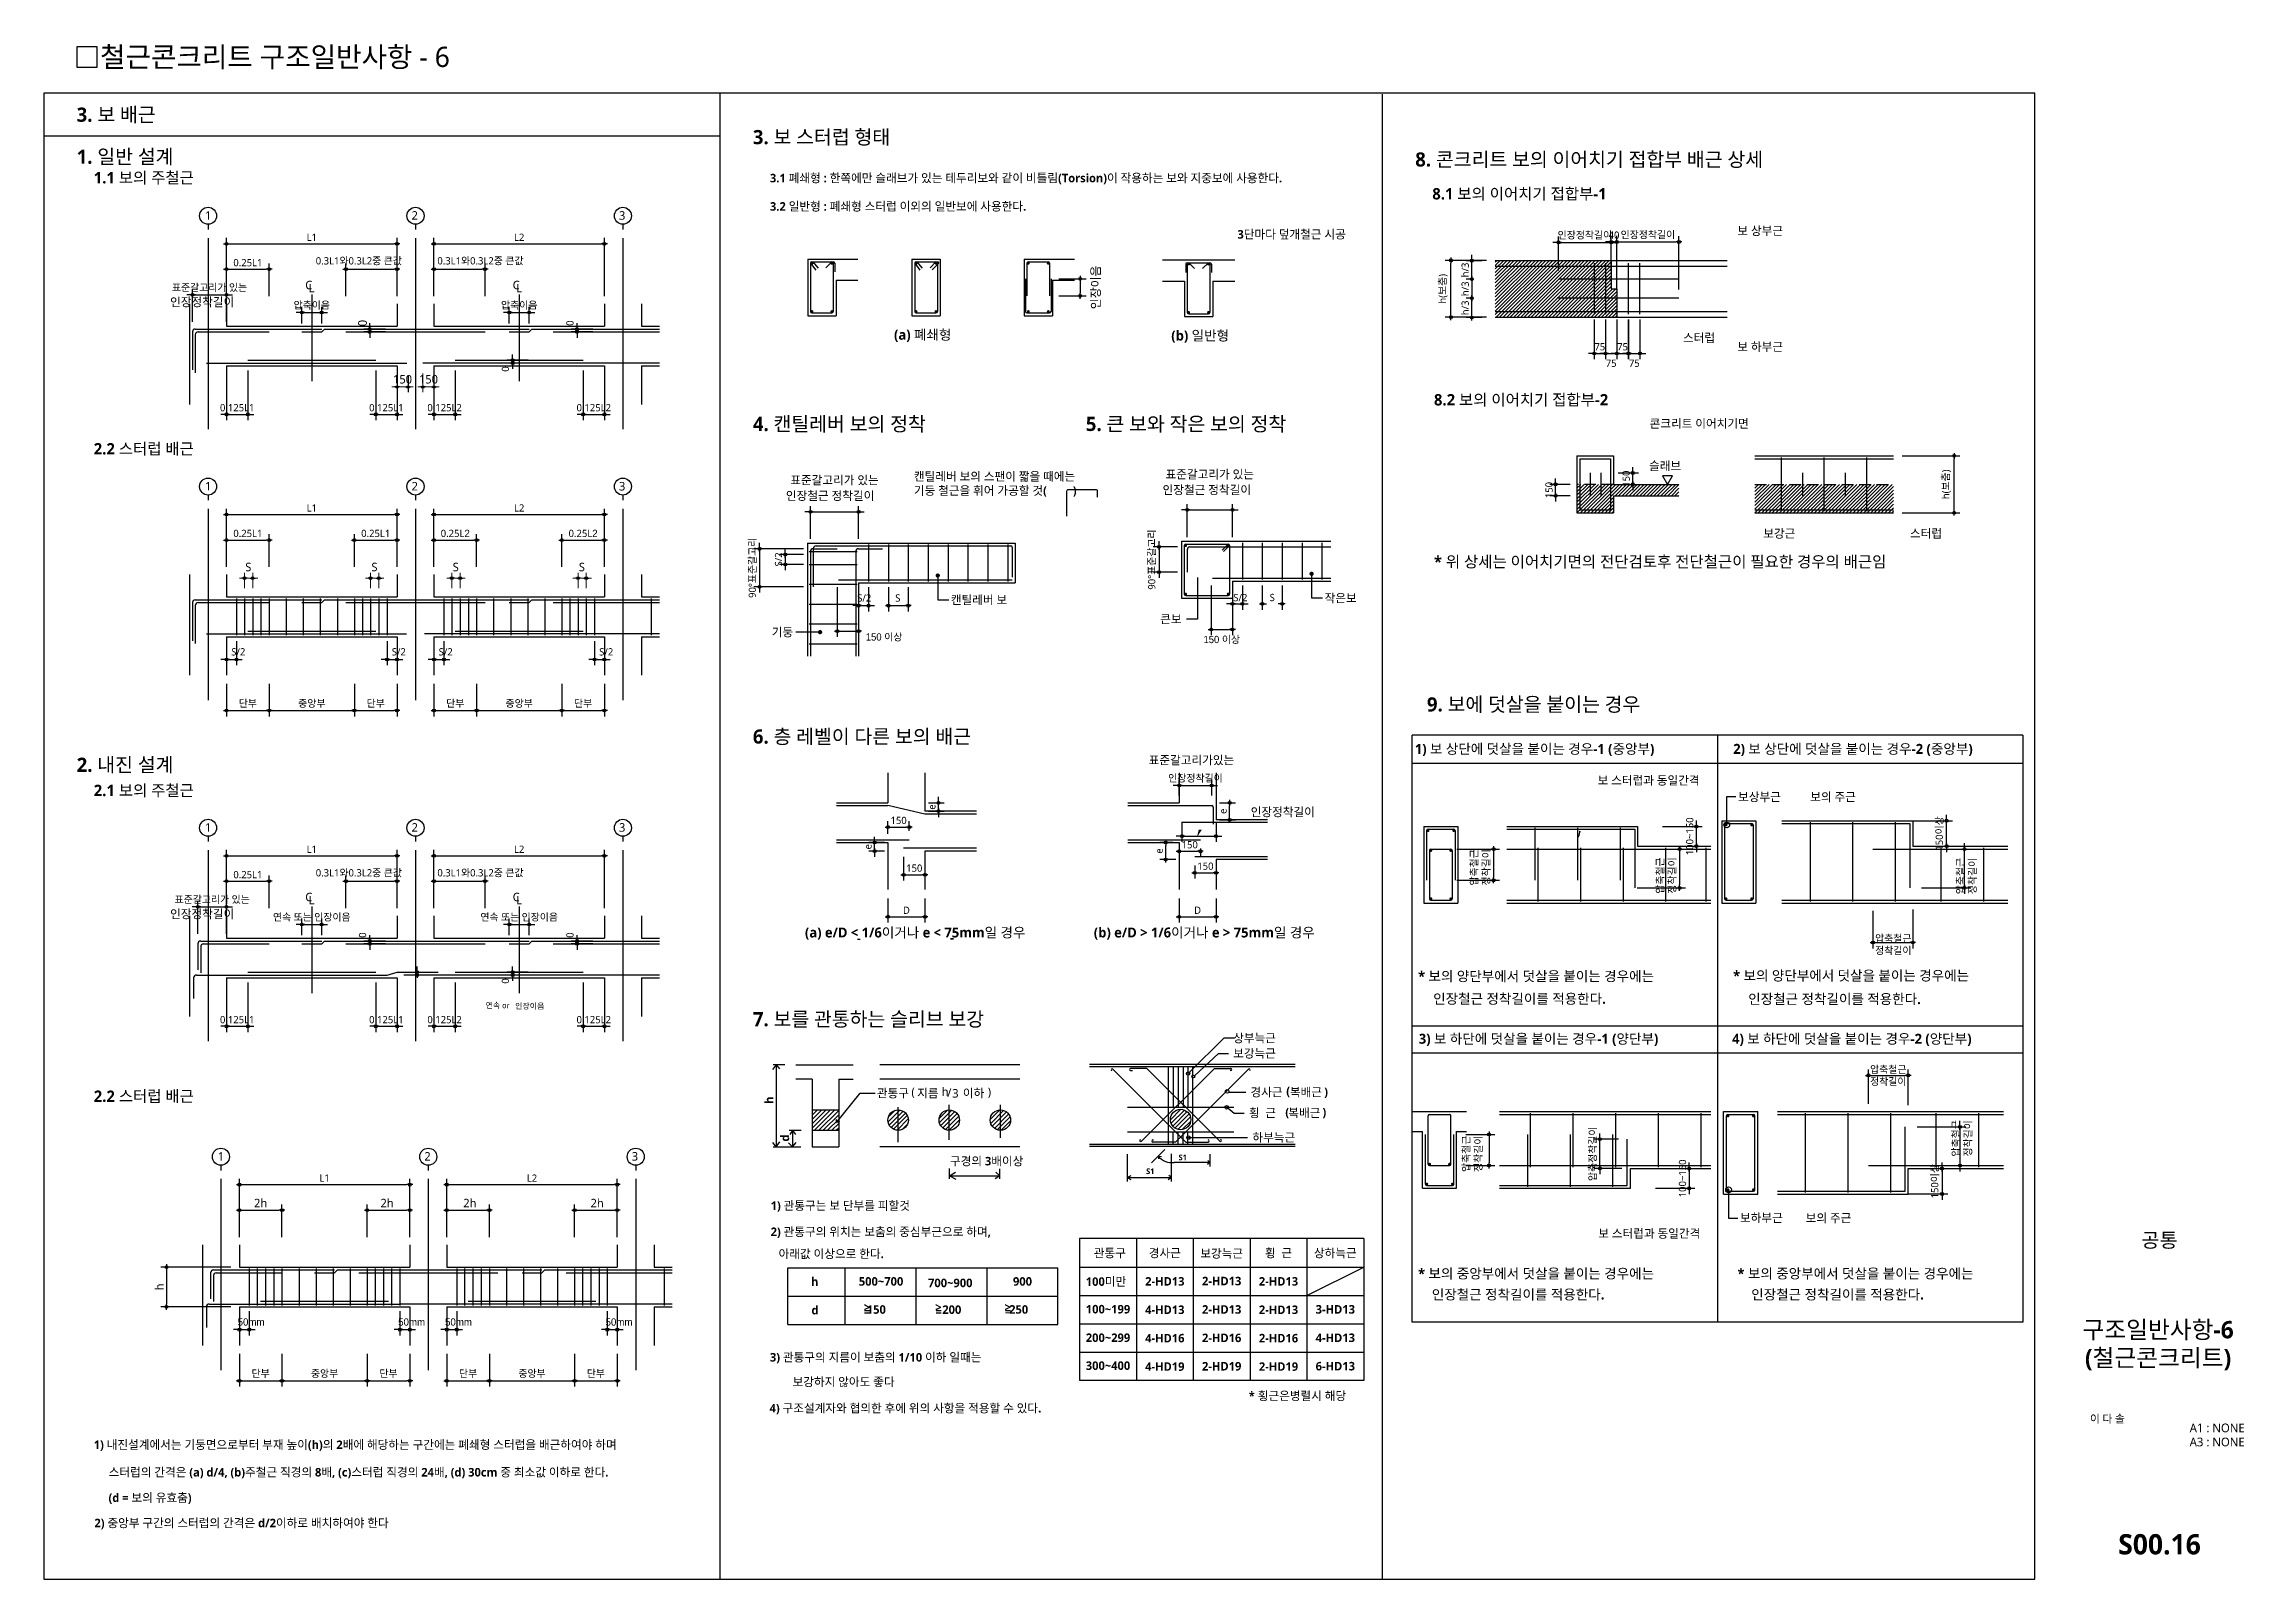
# Model space of a CAD drawing. Header units: millimetres. Extents: x 4573 to 501064, y -176100 to -4304.
# Drawn here: x 425150 to 501064, y -57300 to -4304 of the extents above; entities that cross this region are included whole.
import ezdxf
from ezdxf.enums import TextEntityAlignment as Align

# ---------------------------------------------------------------- set-up
doc = ezdxf.new("R2010")
doc.units = ezdxf.units.MM
doc.header["$LTSCALE"] = 800
for name, pattern in [('ACAD_ISO02W100', [15, 12, -3]), ('CEN', [19, 15, -1, 2, -1]), ('HIDDENX2', [0.75, 0.5, -0.25])]:
    doc.linetypes.add(name, pattern=pattern)
doc.layers.get('Defpoints').update_dxf_attribs({"color": 147})
for name, color, linetype in [('BAR', 40, 'Continuous'), ('BAR-S', 4, 'Continuous'), ('CEN', 1, 'CEN'), ('CHART', 7, 'Continuous'), ('DIM', 7, 'Continuous'), ('ELE4', 4, 'Continuous'), ('ELE7', 7, 'Continuous'), ('HAT', 9, 'Continuous'), ('HID', 7, 'HIDDENX2'), ('LARGE', 2, 'Continuous'), ('MIDDLE', 6, 'Continuous'), ('RXLEADER', 7, 'Continuous'), ('SHT', 5, 'Continuous'), ('SYM', 7, 'Continuous'), ('TEXT', 3, 'Continuous'), ('TEXT5', 7, 'Continuous'), ('TITLE', 7, 'Continuous'), ('W1', 2, 'Continuous')]:
    doc.layers.add(name, color=color, linetype=linetype)
doc.styles.get("Standard").update_dxf_attribs({"font": 'malgun.ttf'})
doc.styles.add('XR-SHEET-맑은고딕', font='malgun.ttf')
doc.styles.add('맑은고딕', font='malgun.ttf')
doc.styles.add('맑은고딕B', font='malgunbd.ttf')
doc.styles.add('스타일1', font='malgun.ttf')
doc.dimstyles.new('DIM1', dxfattribs={"dimscale": 10, "dimtxt": 3, "dimasz": 1, "dimexe": 2, "dimexo": 3, "dimgap": 1, "dimtad": 1, "dimdec": 0, "dimzin": 0, "dimdsep": 46, "dimtxsty": 'XR-SHEET-맑은고딕', "dimblk1": 'DIMDOT', "dimblk2": 'DIMDOT', "dimsah": 1, "dimcen": -1, "dimdle": 1.5, "dimclrt": 3, "dimadec": 0, "dimazin": 0, "dimtfac": 1, "dimtdec": 0, "dimtix": 1, "dimtmove": 2, "dimatfit": 3, "dimldrblk": 'DIMDOT', "dimfxl": 1, "dimtvp": 1, "dimtolj": 1, "dimtzin": 0, "dimarcsym": 0})

msp = doc.modelspace()

# ---------------------------------------------------------------- texts
at = {"color": 3, "style": 'XR-SHEET-맑은고딕'}
msp.add_text('인장정착길이', height=294.12, dxfattribs=at).set_placement((466788.1, -30968.7))
at = {"layer": 'DIM', "style": 'XR-SHEET-맑은고딕'}
msp.add_text('인장정착길이', height=294.12, dxfattribs=at).set_placement((429501.6, -13362.3))
at = {"layer": 'DIM', "color": 3, "insert": (437521.7, -15880.3), "char_height": 294.12, "attachment_point": 5, "style": 'XR-SHEET-맑은고딕'}
msp.add_mtext('150', dxfattribs=at)
at = {"layer": 'DIM', "attachment_point": 5, "style": 'XR-SHEET-맑은고딕'}
for s, insert, char_height in [('150', (438415.8, -15880.3), 294.12), ('\\A1;표준갈고리가 있는', (465376.9, -19178.1), 294.118), ('\\A1;표준갈고리가 있는', (452427.9, -19380.4), 294.118), ('S', (432200.3, -22363.1), 294.1), ('S', (436553.3, -22363.1), 294.1), ('S', (439357.2, -22363.1), 294.1), ('S', (443710.1, -22363.1), 294.1), ('2h', (432625.8, -44321.6), 294.12), ('2h', (436987.6, -44321.6), 294.12), ('2h', (439845.4, -44321.6), 294.12), ('2h', (444237.6, -44321.6), 294.12)]:
    msp.add_mtext(s, dxfattribs=dict(at, insert=insert, char_height=char_height))
at = {"layer": 'DIM', "insert": (429134.1, -47217.2), "char_height": 294.1, "attachment_point": 5, "rotation": 90, "style": 'XR-SHEET-맑은고딕'}
msp.add_mtext('h', dxfattribs=at)
at = {"layer": 'LARGE', "style": '맑은고딕B'}
msp.add_text('3. 보 배근', height=490.2, dxfattribs=at).set_placement((426277.5, -6988.9))
at = {"layer": 'MIDDLE', "style": '맑은고딕B'}
for s, height, p in [('3. 보 스터럽 형태', 490.196, (449610.9, -7764.1)), ('1. 일반 설계', 490.2, (426277.5, -8438.8)), ('8. 콘크리트 보의 이어치기 접합부 배근 상세', 490.196, (472467, -8535.6)), ('4. 캔틸레버 보의 정착', 490.196, (449610.9, -17665.5)), ('5. 큰 보와 작은 보의 정착', 490.196, (461100, -17665.5)), ('9. 보에 덧살을 붙이는 경우', 490.196, (472870.8, -27349.6)), ('6. 층 레벨이 다른 보의 배근', 490.196, (449610.9, -28458.3)), ('2. 내진 설계', 490.2, (426277.5, -29433.5)), ('7. 보를 관통하는 슬리브 보강', 490.196, (449610.9, -38216.3))]:
    msp.add_text(s, height=height, dxfattribs=at).set_placement(p)
at = {"layer": 'RXLEADER', "linetype": 'Continuous', "style": 'XR-SHEET-맑은고딕'}
for s, height, p in [('관통구', 294.12, (453890.5, -40674.8)), ('(', 294.1, (455081.1, -40633.3)), ('지름', 294.12, (455277.3, -40674.8)), ('h', 294.1, (456126.7, -40623.3)), ('/', 294.1, (456319, -40655.5)), ('3', 294.1, (456489.5, -40679.3)), ('이하', 294.12, (456856.1, -40674.8)), (')', 294.1, (457714.9, -40629.5))]:
    msp.add_text(s, height=height, dxfattribs=at).set_placement(p)
at = {"layer": 'TEXT', "style": 'XR-SHEET-맑은고딕'}
msp.add_text('철근콘크리트 구조일반사항 - 6', height=700, dxfattribs=at).set_placement((427086.2, -4750), align=Align.MIDDLE_LEFT)
at = {"layer": 'TEXT', "style": '맑은고딕B'}
for s, height, p in [('1.1 보의 주철근', 392.16, (426865.8, -9115.8)), ('8.1 보의 이어치기 접합부-1', 392.157, (473055.3, -9671.7)), ('8.2 보의 이어치기 접합부-2', 392.157, (473112, -16783.2)), ('2.2 스터럽 배근', 392.16, (426865.8, -18475.4)), ('* 위 상세는 이어치기면의 전단검토후 전단철근이 필요한 경우의 배근임', 392.157, (473112, -22372.4)), ('2.1 보의 주철근', 392.16, (426865.8, -30270.4)), ('2.2 스터럽 배근', 392.16, (426865.8, -40827.8)), ('S1', 196.08, (463180.1, -43320.6)), ('S1', 196.08, (464299.5, -42842.4)), ('h', 294.1, (451618.7, -47178.9)), ('500~700', 294.12, (453267.4, -47171.8)), ('700~900', 294.12, (455654.9, -47224)), ('900', 294.12, (458585.6, -47171.8)), ('>', 294.1, (453441.5, -48063.9)), ('>', 294.1, (455905.4, -48064.9)), ('>', 294.1, (458297.2, -48061.8)), ('d', 294.1, (451632.3, -48165.1)), ('=', 294.1, (453444.9, -48217.3)), ('150', 294.12, (453542.5, -48142.1)), ('=', 294.1, (455908.8, -48218.3)), ('200', 294.12, (456146.1, -48147.7)), ('=', 294.1, (458300.6, -48215.2)), ('250', 294.12, (458453.3, -48140.2)), ('* 횡근은병렬시 해당', 294.118, (466722.5, -51124.1))]:
    msp.add_text(s, height=height, dxfattribs=at).set_placement(p)
at = {"layer": 'TEXT', "linetype": 'Continuous'}
for s, height, style, p in [('1', 294.1, 'XR-SHEET-맑은고딕', (430706.2, -10371.2)), ('2', 294.1, 'XR-SHEET-맑은고딕', (437834.2, -10371.2)), ('3', 294.1, 'XR-SHEET-맑은고딕', (444991.1, -10371.2)), ('보 상부근', 294.12, '맑은고딕B', (483582.8, -10903)), ('3단마다 덮개철근 시공', 294.118, '맑은고딕B', (466330.9, -11022.2)), ('C', 294.1, 'XR-SHEET-맑은고딕', (434165.2, -12774.1)), ('L', 294.1, 'XR-SHEET-맑은고딕', (434284.7, -12881.1)), ('C', 294.1, 'XR-SHEET-맑은고딕', (441322.1, -12774.1)), ('L', 294.1, 'XR-SHEET-맑은고딕', (441441.5, -12881.1)), ('(a) 폐쇄형', 343.14, '맑은고딕B', (454481.3, -14514.4)), ('(b) 일반형', 343.14, '맑은고딕B', (464048.6, -14542.8)), ('스터럽', 294.12, '맑은고딕B', (481708, -14599.6)), ('보 하부근', 294.12, '맑은고딕B', (483582.8, -14908.3)), ('콘크리트 이어치기면', 294.12, '맑은고딕B', (480554.5, -17557.6)), ('슬래브', 294.12, '맑은고딕B', (480534.2, -19018.4)), ('1', 294.1, 'XR-SHEET-맑은고딕', (430706.2, -19718.1)), ('2', 294.1, 'XR-SHEET-맑은고딕', (437834.2, -19718.1)), ('3', 294.1, 'XR-SHEET-맑은고딕', (444991.1, -19718.1)), ('인장철근 정착길이', 294.12, '맑은고딕B', (450750.1, -20048.6)), ('캔틸레버 보의 스팬이 짧을 때에는', 294.118, '맑은고딕B', (455167, -19381.5)), ('기둥 철근을 휘어 가공할 것(         )', 294.118, '맑은고딕B', (455167, -19871.7)), ('인장철근 정착길이', 294.12, '맑은고딕B', (463748.1, -19846.2)), ('보강근', 294.12, '맑은고딕B', (484475.3, -21352.2)), ('스터럽', 294.12, '맑은고딕B', (489536.6, -21352.2)), ('캔틸레버 보', 294.12, '맑은고딕B', (456440.9, -23644.8)), ('작은보', 294.12, '맑은고딕B', (469340.9, -23583.8)), ('큰보', 294.12, '맑은고딕B', (463665, -24310.3)), ('기둥', 294.12, '맑은고딕B', (450261.7, -24756.6)), ('표준갈고리가있는', 294.12, '맑은고딕B', (463269.1, -29174.8)), ('1) 보 상단에 덧살을 붙이는 경우-1 (중앙부)', 343.137, '맑은고딕B', (472452.2, -28811.4)), ('2) 보 상단에 덧살을 붙이는 경우-2 (중앙부)', 343.137, '맑은고딕B', (483438, -28811.4)), ('보 스터럽과 동일간격', 294.118, '맑은고딕B', (478759, -29876.9)), ('보상부근', 294.12, '맑은고딕B', (483608.5, -30447.8)), ('보의 주근', 294.12, '맑은고딕B', (486096.6, -30447.8)), ('1', 294.1, 'XR-SHEET-맑은고딕', (430706.2, -31499.2)), ('2', 294.1, 'XR-SHEET-맑은고딕', (437834.2, -31499.2)), ('3', 294.1, 'XR-SHEET-맑은고딕', (444991.1, -31499.2)), ('인장정착길이', 294.12, 'XR-SHEET-맑은고딕', (429501.6, -34490.2)), ('C', 294.1, 'XR-SHEET-맑은고딕', (434165.2, -33902.1)), ('L', 294.1, 'XR-SHEET-맑은고딕', (434284.7, -34009.1)), ('C', 294.1, 'XR-SHEET-맑은고딕', (441322.1, -33902.1)), ('L', 294.1, 'XR-SHEET-맑은고딕', (441441.5, -34009.1)), ('(a) e/D < 1/6이거나 e < 75mm일 경우', 343.137, '맑은고딕B', (451407.5, -35150.9)), ('(b) e/D > 1/6이거나 e > 75mm일 경우', 343.137, '맑은고딕B', (461375.9, -35150.9)), ('-', 294.1, '맑은고딕B', (453208.6, -35323.2)), ('-', 343.1, '맑은고딕B', (456414.5, -35323.2)), ('* 보의 양단부에서 덧살을 붙이는 경우에는', 343.137, '맑은고딕B', (472563.5, -36658.9)), ('* 보의 양단부에서 덧살을 붙이는 경우에는', 343.137, '맑은고딕B', (483434.4, -36639.3)), ('인장철근 정착길이를 적용한다.', 343.137, '맑은고딕B', (473084.9, -37438.4)), ('인장철근 정착길이를 적용한다.', 343.137, '맑은고딕B', (483955.8, -37448.2)), ('상부늑근', 294.12, '맑은고딕B', (466183.8, -38774.6)), ('3) 보 하단에 덧살을 붙이는 경우-1 (양단부)', 343.137, '맑은고딕B', (472589.5, -38820.1)), ('4) 보 하단에 덧살을 붙이는 경우-2 (양단부)', 343.137, '맑은고딕B', (483398.8, -38820.1)), ('보강늑근', 294.12, '맑은고딕B', (466183, -39302.1)), ('경사근', 294.12, '맑은고딕B', (466782, -40640.7)), ('(', 294.1, '맑은고딕B', (468016.4, -40601.5)), ('복배근', 294.12, '맑은고딕B', (468142.4, -40640.7)), (')', 294.1, '맑은고딕B', (469325.6, -40626.9)), ('횡  근', 294.12, '맑은고딕B', (466725.5, -41356.5)), ('(', 294.1, '맑은고딕B', (467984.4, -41330.5)), ('복배근', 294.12, '맑은고딕B', (468085.9, -41356.5)), (')', 294.1, '맑은고딕B', (469264.9, -41328.2)), ('하부늑근', 294.12, '맑은고딕B', (466847.5, -42205.7)), ('1', 294.1, 'XR-SHEET-맑은고딕', (431147.3, -42854.6)), ('2', 294.1, 'XR-SHEET-맑은고딕', (438275.4, -42854.6)), ('3', 294.1, 'XR-SHEET-맑은고딕', (445432.3, -42854.6)), ('구경의 3배이상', 294.12, '맑은고딕B', (456411, -43020.6)), ('보하부근', 294.12, '맑은고딕B', (483672.3, -44981)), ('보의 주근', 294.12, '맑은고딕B', (485939.7, -44986.6)), ('보 스터럽과 동일간격', 294.118, '맑은고딕B', (478782.1, -45519.6)), ('* 보의 중앙부에서 덧살을 붙이는 경우에는', 343.137, '맑은고딕B', (472563.5, -46923.4)), ('* 보의 중앙부에서 덧살을 붙이는 경우에는', 343.137, '맑은고딕B', (483586.4, -46923.4)), ('인장철근 정착길이를 적용한다.', 343.137, '맑은고딕B', (473037.4, -47648.8)), ('인장철근 정착길이를 적용한다.', 343.137, '맑은고딕B', (484060.2, -47648.8))]:
    msp.add_text(s, height=height, dxfattribs=dict(at, style=style)).set_placement(p)
at = {"layer": 'TEXT', "linetype": 'Continuous', "style": '맑은고딕B'}
for s, p in [('h', (450319.3, -40893.5)), ('d', (450863, -42197.2))]:
    msp.add_text(s, height=294.1, rotation=90, dxfattribs=at).set_placement(p)
at = {"layer": 'TEXT', "style": '맑은고딕B'}
for s, height, p in [('공통', 500, (498150, -45600)), ('관통구', 294.12, (461926.8, -46047.9)), ('경사근', 294.12, (463826.4, -46047.9)), ('보강늑근', 294.12, (465787.2, -46061.4)), ('횡  근', 294.12, (467748, -46047.9)), ('상하늑근', 294.12, (469708.7, -46047.9)), ('100미만', 294.12, (461795.2, -47031.9)), ('2-HD13', 294.12, (463826.4, -47023.5)), ('2-HD13', 294.12, (465787.2, -47013.2)), ('2-HD13', 294.12, (467748, -47023.6)), ('100~199', 294.12, (461865.6, -47983.6)), ('4-HD13', 294.12, (463826.4, -48003.8)), ('2-HD13', 294.12, (465787.2, -47993.6)), ('2-HD13', 294.12, (467748, -48004)), ('3-HD13', 294.12, (469708.7, -47990.7)), ('200~299', 294.12, (461865.6, -48968.8)), ('4-HD16', 294.12, (463826.4, -48984.2)), ('2-HD16', 294.12, (465787.2, -48974)), ('2-HD16', 294.12, (467748, -48984.4)), ('4-HD13', 294.12, (469708.7, -48971.1)), ('300~400', 294.12, (461865.6, -49933.4)), ('4-HD19', 294.12, (463826.4, -49964.6)), ('2-HD19', 294.12, (465787.2, -49954.4)), ('2-HD19', 294.12, (467748, -49964.8)), ('6-HD13', 294.12, (469708.7, -49951.5))]:
    msp.add_text(s, height=height, dxfattribs=at).set_placement(p, align=Align.MIDDLE_CENTER)
at = {"layer": 'TEXT', "linetype": 'Continuous', "char_height": 196.08, "attachment_point": 5, "style": 'XR-SHEET-맑은고딕'}
for s, insert in [('연속 or', (440800.9, -37506.2)), ('인장이음', (441911.9, -37529.9))]:
    msp.add_mtext(s, dxfattribs=dict(at, insert=insert))
at = {"layer": 'TEXT5', "color": 7, "linetype": 'ACAD_ISO02W100', "style": '맑은고딕B'}
for s, p in [('3.1 폐쇄형 : 한쪽에만 슬래브가 있는 테두리보와 같이 비틀림(Torsion)이 작용하는 보와 지중보에 사용한다.', (450199.1, -9080.8)), ('3.2 일반형 : 폐쇄형 스터럽 이외의 일반보에 사용한다.', (450199.1, -10059.2)), ('1) 관통구는 보 단부를 피할것', (450223.3, -44556.5)), ('2) 관통구의 위치는 보춤의 중심부근으로 하며,', (450223.3, -45459.3)), ('아래값 이상으로 한다.', (450498.6, -46221.6)), ('3) 관통구의 지름이 보춤의 1/10 이하 일때는', (450199.1, -49792.6)), ('보강하지 않아도 좋다', (450979.5, -50641.9)), ('4) 구조설계자와 협의한 후에 위의 사항을 적용할 수 있다.', (450187.2, -51550.2)), ('1) 내진설계에서는 기둥면으로부터 부재 높이(h)의 2배에 해당하는 구간에는 폐쇄형 스터럽을 배근하여야 하며', (426865.8, -52811.2)), ('스터럽의 간격은 (a) d/4, (b)주철근 직경의 8배, (c)스터럽 직경의 24배, (d) 30cm 중 최소값 이하로 한다.', (427382.3, -53760.5)), ('(d = 보의 유효춤)', (427377, -54641.3)), ('2) 중앙부 구간의 스터럽의 간격은 d/2이하로 배치하여야 한다', (426889.9, -55514.1))]:
    msp.add_text(s, height=294.118, dxfattribs=at).set_placement(p)

# ---------------------------------------------------------------- blocks, each defined once
blk = doc.blocks.new('DIMDOT')
at = {"layer": 'DIM'}
blk.add_line((1, 0), (-1, 0), dxfattribs=at)
blk.add_circle((0, 0), 0.5, dxfattribs=at)
blk = doc.blocks.new('*D165')
at = {"layer": 'Defpoints', "color": 0, "transparency": 16777216}
for p in [(452524, -22759), (453259, -22759), (453259, -24577)]:
    blk.add_point(p, dxfattribs=at)
at = {"layer": 'DIM', "color": 0, "lineweight": -2, "transparency": 16777216}
for p, q in [((452524, -23059), (452524, -24777)), ((453259, -23059), (453259, -24777)), ((452624, -24577), (453159, -24577))]:
    blk.add_line(p, q, dxfattribs=at)
at = {"layer": 'DIM', "color": 0, "lineweight": -2, "transparency": 16777216, "xscale": 100, "yscale": 100, "zscale": 100, "rotation": 180}
blk.add_blockref('DIMDOT', (452524, -24577), dxfattribs=at)
at = {"layer": 'DIM', "color": 0, "lineweight": -2, "transparency": 16777216, "xscale": 100, "yscale": 100, "zscale": 100}
blk.add_blockref('DIMDOT', (453259, -24577), dxfattribs=at)
at = {"layer": 'DIM', "color": 4, "transparency": 16777216, "insert": (454139, -24789), "char_height": 250, "attachment_point": 5}
blk.add_mtext('\\A1;{\\f굴림|b0|i0|c129|p49;150 이상}', dxfattribs=at)
blk = doc.blocks.new('*D166')
at = {"layer": 'Defpoints', "color": 0, "transparency": 16777216}
for p in [(454288, -22759), (454975, -22759), (454975, -23695)]:
    blk.add_point(p, dxfattribs=at)
at = {"layer": 'DIM', "color": 0, "lineweight": -2, "transparency": 16777216}
for p, q in [((454288, -23059), (454288, -23895)), ((454975, -23059), (454975, -23895)), ((454388, -23695), (454875, -23695))]:
    blk.add_line(p, q, dxfattribs=at)
at = {"layer": 'DIM', "color": 0, "lineweight": -2, "transparency": 16777216, "xscale": 100, "yscale": 100, "zscale": 100, "rotation": 180}
blk.add_blockref('DIMDOT', (454288, -23695), dxfattribs=at)
at = {"layer": 'DIM', "color": 0, "lineweight": -2, "transparency": 16777216, "xscale": 100, "yscale": 100, "zscale": 100}
blk.add_blockref('DIMDOT', (454975, -23695), dxfattribs=at)
at = {"layer": 'DIM', "color": 4, "transparency": 16777216, "insert": (454612, -23432), "char_height": 250, "attachment_point": 5}
blk.add_mtext('\\A1;S', dxfattribs=at)
blk = doc.blocks.new('*D167')
at = {"layer": 'Defpoints', "color": 0, "transparency": 16777216}
for p in [(455370, -30501), (455370, -30795), (456016, -30501)]:
    blk.add_point(p, dxfattribs=at)
at = {"layer": 'DIM', "color": 0, "lineweight": -2, "transparency": 16777216}
for p, q in [((456016, -30401), (456016, -30301)), ((455670, -30501), (456216, -30501)), ((455670, -30795), (456216, -30795)), ((456016, -30795), (456016, -30501)), ((456016, -30895), (456016, -30995))]:
    blk.add_line(p, q, dxfattribs=at)
at = {"layer": 'DIM', "color": 0, "lineweight": -2, "transparency": 16777216, "xscale": 100, "yscale": 100, "zscale": 100}
for p, rotation in [((456016, -30501), 270), ((456016, -30795), 90)]:
    blk.add_blockref('DIMDOT', p, dxfattribs=dict(at, rotation=rotation))
at = {"layer": 'DIM', "color": 4, "transparency": 16777216, "insert": (455789, -30648), "char_height": 250, "attachment_point": 5, "rotation": 90}
blk.add_mtext('\\A1;e', dxfattribs=at)
blk = doc.blocks.new('*D168')
at = {"layer": 'Defpoints', "color": 0, "transparency": 16777216}
for p in [(433361, -49227), (436302, -49227), (436302, -50456)]:
    blk.add_point(p, dxfattribs=at)
at = {"layer": 'DIM', "color": 0, "lineweight": -2, "transparency": 16777216}
for p, q in [((433361, -49527), (433361, -50656)), ((436302, -49527), (436302, -50656)), ((433461, -50456), (436202, -50456))]:
    blk.add_line(p, q, dxfattribs=at)
at = {"layer": 'DIM', "color": 0, "lineweight": -2, "transparency": 16777216, "xscale": 100, "yscale": 100, "zscale": 100, "rotation": 180}
blk.add_blockref('DIMDOT', (433361, -50456), dxfattribs=at)
at = {"layer": 'DIM', "color": 0, "lineweight": -2, "transparency": 16777216, "xscale": 100, "yscale": 100, "zscale": 100}
blk.add_blockref('DIMDOT', (436302, -50456), dxfattribs=at)
at = {"layer": 'DIM', "color": 4, "transparency": 16777216, "insert": (434832, -50216), "char_height": 250, "attachment_point": 5}
blk.add_mtext('\\A1;중앙부', dxfattribs=at)
blk = doc.blocks.new('*D169')
at = {"layer": 'Defpoints', "color": 0, "transparency": 16777216}
for p in [(431891, -47756), (432234, -47756), (432234, -48691)]:
    blk.add_point(p, dxfattribs=at)
at = {"layer": 'DIM', "color": 0, "lineweight": -2, "transparency": 16777216}
for p, q in [((431891, -48056), (431891, -48891)), ((432234, -48056), (432234, -48891)), ((431791, -48691), (431691, -48691)), ((431891, -48691), (432234, -48691)), ((432334, -48691), (432434, -48691))]:
    blk.add_line(p, q, dxfattribs=at)
at = {"layer": 'DIM', "color": 0, "lineweight": -2, "transparency": 16777216, "xscale": 100, "yscale": 100, "zscale": 100}
blk.add_blockref('DIMDOT', (431891, -48691), dxfattribs=at)
at = {"layer": 'DIM', "color": 0, "lineweight": -2, "transparency": 16777216, "xscale": 100, "yscale": 100, "zscale": 100, "rotation": 180}
blk.add_blockref('DIMDOT', (432234, -48691), dxfattribs=at)
at = {"layer": 'DIM', "color": 4, "transparency": 16777216, "insert": (432296, -48428), "char_height": 250, "attachment_point": 5}
blk.add_mtext('\\A1;{\\f??|b0|i0|c0|p49;50mm}', dxfattribs=at)
blk = doc.blocks.new('*D170')
at = {"layer": 'Defpoints', "color": 0, "transparency": 16777216}
for p in [(431891, -49227), (433361, -49227), (433361, -50456)]:
    blk.add_point(p, dxfattribs=at)
at = {"layer": 'DIM', "color": 0, "lineweight": -2, "transparency": 16777216}
for p, q in [((431891, -49527), (431891, -50656)), ((433361, -49527), (433361, -50656)), ((431991, -50456), (433261, -50456))]:
    blk.add_line(p, q, dxfattribs=at)
at = {"layer": 'DIM', "color": 0, "lineweight": -2, "transparency": 16777216, "xscale": 100, "yscale": 100, "zscale": 100, "rotation": 180}
blk.add_blockref('DIMDOT', (431891, -50456), dxfattribs=at)
at = {"layer": 'DIM', "color": 0, "lineweight": -2, "transparency": 16777216, "xscale": 100, "yscale": 100, "zscale": 100}
blk.add_blockref('DIMDOT', (433361, -50456), dxfattribs=at)
at = {"layer": 'DIM', "color": 4, "transparency": 16777216, "insert": (432626, -50217), "char_height": 250, "attachment_point": 5}
blk.add_mtext('\\A1;단부', dxfattribs=at)
blk = doc.blocks.new('*D171')
at = {"layer": 'Defpoints', "color": 0, "transparency": 16777216}
for p in [(444587, -47756), (444930, -47756), (444930, -48691)]:
    blk.add_point(p, dxfattribs=at)
at = {"layer": 'DIM', "color": 0, "lineweight": -2, "transparency": 16777216}
for p, q in [((444587, -48056), (444587, -48891)), ((444930, -48056), (444930, -48891)), ((444487, -48691), (444387, -48691)), ((444587, -48691), (444930, -48691)), ((445030, -48691), (445130, -48691))]:
    blk.add_line(p, q, dxfattribs=at)
at = {"layer": 'DIM', "color": 0, "lineweight": -2, "transparency": 16777216, "xscale": 100, "yscale": 100, "zscale": 100}
blk.add_blockref('DIMDOT', (444587, -48691), dxfattribs=at)
at = {"layer": 'DIM', "color": 0, "lineweight": -2, "transparency": 16777216, "xscale": 100, "yscale": 100, "zscale": 100, "rotation": 180}
blk.add_blockref('DIMDOT', (444930, -48691), dxfattribs=at)
at = {"layer": 'DIM', "color": 4, "transparency": 16777216, "insert": (444992, -48428), "char_height": 250, "attachment_point": 5}
blk.add_mtext('\\A1;{\\f??|b0|i0|c0|p49;50mm}', dxfattribs=at)
blk = doc.blocks.new('*D172')
at = {"layer": 'Defpoints', "color": 0, "transparency": 16777216}
for p in [(443459, -49227), (444930, -49227), (444930, -50456)]:
    blk.add_point(p, dxfattribs=at)
at = {"layer": 'DIM', "color": 0, "lineweight": -2, "transparency": 16777216}
for p, q in [((443459, -49527), (443459, -50656)), ((444930, -49527), (444930, -50656)), ((443559, -50456), (444830, -50456))]:
    blk.add_line(p, q, dxfattribs=at)
at = {"layer": 'DIM', "color": 0, "lineweight": -2, "transparency": 16777216, "xscale": 100, "yscale": 100, "zscale": 100, "rotation": 180}
blk.add_blockref('DIMDOT', (443459, -50456), dxfattribs=at)
at = {"layer": 'DIM', "color": 0, "lineweight": -2, "transparency": 16777216, "xscale": 100, "yscale": 100, "zscale": 100}
blk.add_blockref('DIMDOT', (444930, -50456), dxfattribs=at)
at = {"layer": 'DIM', "color": 4, "transparency": 16777216, "insert": (444194, -50217), "char_height": 250, "attachment_point": 5}
blk.add_mtext('\\A1;단부', dxfattribs=at)
blk = doc.blocks.new('*D173')
at = {"layer": 'Defpoints', "color": 0, "transparency": 16777216}
for p in [(439047, -47756), (439391, -47756), (439391, -48691)]:
    blk.add_point(p, dxfattribs=at)
at = {"layer": 'DIM', "color": 0, "lineweight": -2, "transparency": 16777216}
for p, q in [((439047, -48056), (439047, -48891)), ((439391, -48056), (439391, -48891)), ((438947, -48691), (438847, -48691)), ((439047, -48691), (439391, -48691)), ((439491, -48691), (439591, -48691))]:
    blk.add_line(p, q, dxfattribs=at)
at = {"layer": 'DIM', "color": 0, "lineweight": -2, "transparency": 16777216, "xscale": 100, "yscale": 100, "zscale": 100}
blk.add_blockref('DIMDOT', (439047, -48691), dxfattribs=at)
at = {"layer": 'DIM', "color": 0, "lineweight": -2, "transparency": 16777216, "xscale": 100, "yscale": 100, "zscale": 100, "rotation": 180}
blk.add_blockref('DIMDOT', (439391, -48691), dxfattribs=at)
at = {"layer": 'DIM', "color": 4, "transparency": 16777216, "insert": (439453, -48428), "char_height": 250, "attachment_point": 5}
blk.add_mtext('\\A1;{\\f??|b0|i0|c0|p49;50mm}', dxfattribs=at)
blk = doc.blocks.new('*D174')
at = {"layer": 'Defpoints', "color": 0, "transparency": 16777216}
for p in [(439047, -49227), (440518, -49227), (440518, -50456)]:
    blk.add_point(p, dxfattribs=at)
at = {"layer": 'DIM', "color": 0, "lineweight": -2, "transparency": 16777216}
for p, q in [((439047, -49527), (439047, -50656)), ((440518, -49527), (440518, -50656)), ((439147, -50456), (440418, -50456))]:
    blk.add_line(p, q, dxfattribs=at)
at = {"layer": 'DIM', "color": 0, "lineweight": -2, "transparency": 16777216, "xscale": 100, "yscale": 100, "zscale": 100, "rotation": 180}
blk.add_blockref('DIMDOT', (439047, -50456), dxfattribs=at)
at = {"layer": 'DIM', "color": 0, "lineweight": -2, "transparency": 16777216, "xscale": 100, "yscale": 100, "zscale": 100}
blk.add_blockref('DIMDOT', (440518, -50456), dxfattribs=at)
at = {"layer": 'DIM', "color": 4, "transparency": 16777216, "insert": (439783, -50217), "char_height": 250, "attachment_point": 5}
blk.add_mtext('\\A1;단부', dxfattribs=at)
blk = doc.blocks.new('*D175')
at = {"layer": 'Defpoints', "color": 0, "transparency": 16777216}
for p in [(437430, -47756), (437773, -47756), (437773, -48691)]:
    blk.add_point(p, dxfattribs=at)
at = {"layer": 'DIM', "color": 0, "lineweight": -2, "transparency": 16777216}
for p, q in [((437430, -48056), (437430, -48891)), ((437773, -48056), (437773, -48891)), ((437330, -48691), (437230, -48691)), ((437430, -48691), (437773, -48691)), ((437873, -48691), (437973, -48691))]:
    blk.add_line(p, q, dxfattribs=at)
at = {"layer": 'DIM', "color": 0, "lineweight": -2, "transparency": 16777216, "xscale": 100, "yscale": 100, "zscale": 100}
blk.add_blockref('DIMDOT', (437430, -48691), dxfattribs=at)
at = {"layer": 'DIM', "color": 0, "lineweight": -2, "transparency": 16777216, "xscale": 100, "yscale": 100, "zscale": 100, "rotation": 180}
blk.add_blockref('DIMDOT', (437773, -48691), dxfattribs=at)
at = {"layer": 'DIM', "color": 4, "transparency": 16777216, "insert": (437835, -48428), "char_height": 250, "attachment_point": 5}
blk.add_mtext('\\A1;{\\f??|b0|i0|c0|p49;50mm}', dxfattribs=at)
blk = doc.blocks.new('*D176')
at = {"layer": 'Defpoints', "color": 0, "transparency": 16777216}
for p in [(436302, -49227), (437773, -49227), (437773, -50456)]:
    blk.add_point(p, dxfattribs=at)
at = {"layer": 'DIM', "color": 0, "lineweight": -2, "transparency": 16777216}
for p, q in [((436302, -49527), (436302, -50656)), ((437773, -49527), (437773, -50656)), ((436402, -50456), (437673, -50456))]:
    blk.add_line(p, q, dxfattribs=at)
at = {"layer": 'DIM', "color": 0, "lineweight": -2, "transparency": 16777216, "xscale": 100, "yscale": 100, "zscale": 100, "rotation": 180}
blk.add_blockref('DIMDOT', (436302, -50456), dxfattribs=at)
at = {"layer": 'DIM', "color": 0, "lineweight": -2, "transparency": 16777216, "xscale": 100, "yscale": 100, "zscale": 100}
blk.add_blockref('DIMDOT', (437773, -50456), dxfattribs=at)
at = {"layer": 'DIM', "color": 4, "transparency": 16777216, "insert": (437038, -50217), "char_height": 250, "attachment_point": 5}
blk.add_mtext('\\A1;단부', dxfattribs=at)
blk = doc.blocks.new('*D177')
at = {"layer": 'Defpoints', "color": 0, "transparency": 16777216}
for p in [(440518, -49227), (443459, -49227), (443459, -50456)]:
    blk.add_point(p, dxfattribs=at)
at = {"layer": 'DIM', "color": 0, "lineweight": -2, "transparency": 16777216}
for p, q in [((440518, -49527), (440518, -50656)), ((443459, -49527), (443459, -50656)), ((440618, -50456), (443359, -50456))]:
    blk.add_line(p, q, dxfattribs=at)
at = {"layer": 'DIM', "color": 0, "lineweight": -2, "transparency": 16777216, "xscale": 100, "yscale": 100, "zscale": 100, "rotation": 180}
blk.add_blockref('DIMDOT', (440518, -50456), dxfattribs=at)
at = {"layer": 'DIM', "color": 0, "lineweight": -2, "transparency": 16777216, "xscale": 100, "yscale": 100, "zscale": 100}
blk.add_blockref('DIMDOT', (443459, -50456), dxfattribs=at)
at = {"layer": 'DIM', "color": 4, "transparency": 16777216, "insert": (441989, -50216), "char_height": 250, "attachment_point": 5}
blk.add_mtext('\\A1;중앙부', dxfattribs=at)
blk = doc.blocks.new('*D178')
at = {"layer": 'Defpoints', "color": 0, "transparency": 16777216}
for p in [(437773, -43685), (431891, -45796), (437773, -45796)]:
    blk.add_point(p, dxfattribs=at)
at = {"layer": 'DIM', "color": 0, "lineweight": -2, "transparency": 16777216}
for p, q in [((431891, -45496), (431891, -43485)), ((431991, -43685), (437673, -43685)), ((437773, -45496), (437773, -43485))]:
    blk.add_line(p, q, dxfattribs=at)
at = {"layer": 'DIM', "color": 0, "lineweight": -2, "transparency": 16777216, "xscale": 100, "yscale": 100, "zscale": 100, "rotation": 180}
blk.add_blockref('DIMDOT', (431891, -43685), dxfattribs=at)
at = {"layer": 'DIM', "color": 0, "lineweight": -2, "transparency": 16777216, "xscale": 100, "yscale": 100, "zscale": 100}
blk.add_blockref('DIMDOT', (437773, -43685), dxfattribs=at)
at = {"layer": 'DIM', "color": 4, "transparency": 16777216, "insert": (434832, -43459), "char_height": 250, "attachment_point": 5}
blk.add_mtext('\\A1;L1', dxfattribs=at)
blk = doc.blocks.new('*D179')
at = {"layer": 'Defpoints', "color": 0, "transparency": 16777216}
for p in [(432920, -26091), (435861, -26091), (435861, -27319)]:
    blk.add_point(p, dxfattribs=at)
at = {"layer": 'DIM', "color": 0, "lineweight": -2, "transparency": 16777216}
for p, q in [((432920, -26391), (432920, -27519)), ((435861, -26391), (435861, -27519)), ((433020, -27319), (435761, -27319))]:
    blk.add_line(p, q, dxfattribs=at)
at = {"layer": 'DIM', "color": 0, "lineweight": -2, "transparency": 16777216, "xscale": 100, "yscale": 100, "zscale": 100, "rotation": 180}
blk.add_blockref('DIMDOT', (432920, -27319), dxfattribs=at)
at = {"layer": 'DIM', "color": 0, "lineweight": -2, "transparency": 16777216, "xscale": 100, "yscale": 100, "zscale": 100}
blk.add_blockref('DIMDOT', (435861, -27319), dxfattribs=at)
at = {"layer": 'DIM', "color": 4, "transparency": 16777216, "insert": (434391, -27080), "char_height": 250, "attachment_point": 5}
blk.add_mtext('\\A1;중앙부', dxfattribs=at)
blk = doc.blocks.new('*D180')
at = {"layer": 'Defpoints', "color": 0, "transparency": 16777216}
for p in [(437332, -32329), (431449, -34440), (437332, -34440)]:
    blk.add_point(p, dxfattribs=at)
at = {"layer": 'DIM', "color": 0, "lineweight": -2, "transparency": 16777216}
for p, q in [((431449, -34140), (431449, -32129)), ((431549, -32329), (437232, -32329)), ((437332, -34140), (437332, -32129))]:
    blk.add_line(p, q, dxfattribs=at)
at = {"layer": 'DIM', "color": 0, "lineweight": -2, "transparency": 16777216, "xscale": 100, "yscale": 100, "zscale": 100, "rotation": 180}
blk.add_blockref('DIMDOT', (431449, -32329), dxfattribs=at)
at = {"layer": 'DIM', "color": 0, "lineweight": -2, "transparency": 16777216, "xscale": 100, "yscale": 100, "zscale": 100}
blk.add_blockref('DIMDOT', (437332, -32329), dxfattribs=at)
at = {"layer": 'DIM', "color": 4, "transparency": 16777216, "insert": (434391, -32104), "char_height": 250, "attachment_point": 5}
blk.add_mtext('\\A1;L1', dxfattribs=at)
blk = doc.blocks.new('*D181')
at = {"layer": 'Defpoints', "color": 0, "transparency": 16777216}
for p in [(431449, -36400), (432185, -36400), (432185, -38218)]:
    blk.add_point(p, dxfattribs=at)
at = {"layer": 'DIM', "color": 0, "lineweight": -2, "transparency": 16777216}
for p, q in [((431449, -36700), (431449, -38418)), ((432185, -36700), (432185, -38418)), ((431349, -38218), (431249, -38218)), ((431449, -38218), (432185, -38218)), ((432285, -38218), (432385, -38218))]:
    blk.add_line(p, q, dxfattribs=at)
at = {"layer": 'DIM', "color": 0, "lineweight": -2, "transparency": 16777216, "xscale": 100, "yscale": 100, "zscale": 100}
blk.add_blockref('DIMDOT', (431449, -38218), dxfattribs=at)
at = {"layer": 'DIM', "color": 0, "lineweight": -2, "transparency": 16777216, "xscale": 100, "yscale": 100, "zscale": 100, "rotation": 180}
blk.add_blockref('DIMDOT', (432185, -38218), dxfattribs=at)
at = {"layer": 'DIM', "color": 4, "transparency": 16777216, "insert": (431817, -37990), "char_height": 250, "attachment_point": 5}
blk.add_mtext('\\A1;0.125L1', dxfattribs=at)
blk = doc.blocks.new('*D182')
at = {"layer": 'Defpoints', "color": 0, "transparency": 16777216}
for p in [(431449, -24619), (431792, -24619), (431792, -25555)]:
    blk.add_point(p, dxfattribs=at)
at = {"layer": 'DIM', "color": 0, "lineweight": -2, "transparency": 16777216}
for p, q in [((431449, -24919), (431449, -25755)), ((431792, -24919), (431792, -25755)), ((431349, -25555), (431249, -25555)), ((431449, -25555), (431792, -25555)), ((431892, -25555), (431992, -25555))]:
    blk.add_line(p, q, dxfattribs=at)
at = {"layer": 'DIM', "color": 0, "lineweight": -2, "transparency": 16777216, "xscale": 100, "yscale": 100, "zscale": 100}
blk.add_blockref('DIMDOT', (431449, -25555), dxfattribs=at)
at = {"layer": 'DIM', "color": 0, "lineweight": -2, "transparency": 16777216, "xscale": 100, "yscale": 100, "zscale": 100, "rotation": 180}
blk.add_blockref('DIMDOT', (431792, -25555), dxfattribs=at)
at = {"layer": 'DIM', "color": 4, "transparency": 16777216, "insert": (431855, -25291), "char_height": 250, "attachment_point": 5}
blk.add_mtext('\\A1;S/2', dxfattribs=at)
blk = doc.blocks.new('*D183')
at = {"layer": 'Defpoints', "color": 0, "transparency": 16777216}
for p in [(432920, -33211), (431449, -34440), (432920, -34440)]:
    blk.add_point(p, dxfattribs=at)
at = {"layer": 'DIM', "color": 0, "lineweight": -2, "transparency": 16777216}
for p, q in [((431449, -34140), (431449, -33011)), ((431549, -33211), (432820, -33211)), ((432920, -34140), (432920, -33011))]:
    blk.add_line(p, q, dxfattribs=at)
at = {"layer": 'DIM', "color": 0, "lineweight": -2, "transparency": 16777216, "xscale": 100, "yscale": 100, "zscale": 100, "rotation": 180}
blk.add_blockref('DIMDOT', (431449, -33211), dxfattribs=at)
at = {"layer": 'DIM', "color": 0, "lineweight": -2, "transparency": 16777216, "xscale": 100, "yscale": 100, "zscale": 100}
blk.add_blockref('DIMDOT', (432920, -33211), dxfattribs=at)
at = {"layer": 'DIM', "color": 4, "transparency": 16777216, "insert": (432185, -32984), "char_height": 250, "attachment_point": 5}
blk.add_mtext('\\A1;0.25L1', dxfattribs=at)
blk = doc.blocks.new('*D184')
at = {"layer": 'Defpoints', "color": 0, "transparency": 16777216}
for p in [(431449, -34094), (430458, -35323), (431449, -35323)]:
    blk.add_point(p, dxfattribs=at)
at = {"layer": 'DIM', "color": 0, "lineweight": -2, "transparency": 16777216}
for p, q in [((430358, -34094), (430258, -34094)), ((430458, -35023), (430458, -33894)), ((430458, -34094), (431449, -34094)), ((431449, -35023), (431449, -33894)), ((431549, -34094), (431649, -34094))]:
    blk.add_line(p, q, dxfattribs=at)
at = {"layer": 'DIM', "color": 0, "lineweight": -2, "transparency": 16777216, "xscale": 100, "yscale": 100, "zscale": 100}
blk.add_blockref('DIMDOT', (430458, -34094), dxfattribs=at)
at = {"layer": 'DIM', "color": 0, "lineweight": -2, "transparency": 16777216, "xscale": 100, "yscale": 100, "zscale": 100, "rotation": 180}
blk.add_blockref('DIMDOT', (431449, -34094), dxfattribs=at)
at = {"layer": 'DIM', "color": 4, "transparency": 16777216, "insert": (430954, -33852), "char_height": 250, "attachment_point": 5}
blk.add_mtext('\\A1;표준갈고리가 있는', dxfattribs=at)
blk = doc.blocks.new('*D185')
at = {"layer": 'Defpoints', "color": 0, "transparency": 16777216}
for p in [(431449, -26091), (432920, -26091), (432920, -27319)]:
    blk.add_point(p, dxfattribs=at)
at = {"layer": 'DIM', "color": 0, "lineweight": -2, "transparency": 16777216}
for p, q in [((431449, -26391), (431449, -27519)), ((432920, -26391), (432920, -27519)), ((431549, -27319), (432820, -27319))]:
    blk.add_line(p, q, dxfattribs=at)
at = {"layer": 'DIM', "color": 0, "lineweight": -2, "transparency": 16777216, "xscale": 100, "yscale": 100, "zscale": 100, "rotation": 180}
blk.add_blockref('DIMDOT', (431449, -27319), dxfattribs=at)
at = {"layer": 'DIM', "color": 0, "lineweight": -2, "transparency": 16777216, "xscale": 100, "yscale": 100, "zscale": 100}
blk.add_blockref('DIMDOT', (432920, -27319), dxfattribs=at)
at = {"layer": 'DIM', "color": 4, "transparency": 16777216, "insert": (432185, -27080), "char_height": 250, "attachment_point": 5}
blk.add_mtext('\\A1;단부', dxfattribs=at)
blk = doc.blocks.new('*D186')
at = {"layer": 'Defpoints', "color": 0, "transparency": 16777216}
for p in [(444930, -43685), (439047, -45796), (444930, -45796)]:
    blk.add_point(p, dxfattribs=at)
at = {"layer": 'DIM', "color": 0, "lineweight": -2, "transparency": 16777216}
for p, q in [((439047, -45496), (439047, -43485)), ((439147, -43685), (444830, -43685)), ((444930, -45496), (444930, -43485))]:
    blk.add_line(p, q, dxfattribs=at)
at = {"layer": 'DIM', "color": 0, "lineweight": -2, "transparency": 16777216, "xscale": 100, "yscale": 100, "zscale": 100, "rotation": 180}
blk.add_blockref('DIMDOT', (439047, -43685), dxfattribs=at)
at = {"layer": 'DIM', "color": 0, "lineweight": -2, "transparency": 16777216, "xscale": 100, "yscale": 100, "zscale": 100}
blk.add_blockref('DIMDOT', (444930, -43685), dxfattribs=at)
at = {"layer": 'DIM', "color": 4, "transparency": 16777216, "insert": (441989, -43459), "char_height": 250, "attachment_point": 5}
blk.add_mtext('\\A1;L2', dxfattribs=at)
blk = doc.blocks.new('*D187')
at = {"layer": 'Defpoints', "color": 0, "transparency": 16777216}
for p in [(443753, -36400), (444489, -36400), (444489, -38218)]:
    blk.add_point(p, dxfattribs=at)
at = {"layer": 'DIM', "color": 0, "lineweight": -2, "transparency": 16777216}
for p, q in [((443753, -36700), (443753, -38418)), ((444489, -36700), (444489, -38418)), ((443653, -38218), (443553, -38218)), ((443753, -38218), (444489, -38218)), ((444589, -38218), (444689, -38218))]:
    blk.add_line(p, q, dxfattribs=at)
at = {"layer": 'DIM', "color": 0, "lineweight": -2, "transparency": 16777216, "xscale": 100, "yscale": 100, "zscale": 100}
blk.add_blockref('DIMDOT', (443753, -38218), dxfattribs=at)
at = {"layer": 'DIM', "color": 0, "lineweight": -2, "transparency": 16777216, "xscale": 100, "yscale": 100, "zscale": 100, "rotation": 180}
blk.add_blockref('DIMDOT', (444489, -38218), dxfattribs=at)
at = {"layer": 'DIM', "color": 4, "transparency": 16777216, "insert": (444121, -37990), "char_height": 250, "attachment_point": 5}
blk.add_mtext('\\A1;0.125L2', dxfattribs=at)
blk = doc.blocks.new('*D188')
at = {"layer": 'Defpoints', "color": 0, "transparency": 16777216}
for p in [(438606, -36400), (439341, -36400), (439341, -38218)]:
    blk.add_point(p, dxfattribs=at)
at = {"layer": 'DIM', "color": 0, "lineweight": -2, "transparency": 16777216}
for p, q in [((438606, -36700), (438606, -38418)), ((439341, -36700), (439341, -38418)), ((438506, -38218), (438406, -38218)), ((438606, -38218), (439341, -38218)), ((439441, -38218), (439541, -38218))]:
    blk.add_line(p, q, dxfattribs=at)
at = {"layer": 'DIM', "color": 0, "lineweight": -2, "transparency": 16777216, "xscale": 100, "yscale": 100, "zscale": 100}
blk.add_blockref('DIMDOT', (438606, -38218), dxfattribs=at)
at = {"layer": 'DIM', "color": 0, "lineweight": -2, "transparency": 16777216, "xscale": 100, "yscale": 100, "zscale": 100, "rotation": 180}
blk.add_blockref('DIMDOT', (439341, -38218), dxfattribs=at)
at = {"layer": 'DIM', "color": 4, "transparency": 16777216, "insert": (438974, -37990), "char_height": 250, "attachment_point": 5}
blk.add_mtext('\\A1;0.125L2', dxfattribs=at)
blk = doc.blocks.new('*D189')
at = {"layer": 'Defpoints', "color": 0, "transparency": 16777216}
for p in [(436596, -36400), (437332, -36400), (437332, -38218)]:
    blk.add_point(p, dxfattribs=at)
at = {"layer": 'DIM', "color": 0, "lineweight": -2, "transparency": 16777216}
for p, q in [((436596, -36700), (436596, -38418)), ((437332, -36700), (437332, -38418)), ((436496, -38218), (436396, -38218)), ((436596, -38218), (437332, -38218)), ((437432, -38218), (437532, -38218))]:
    blk.add_line(p, q, dxfattribs=at)
at = {"layer": 'DIM', "color": 0, "lineweight": -2, "transparency": 16777216, "xscale": 100, "yscale": 100, "zscale": 100}
blk.add_blockref('DIMDOT', (436596, -38218), dxfattribs=at)
at = {"layer": 'DIM', "color": 0, "lineweight": -2, "transparency": 16777216, "xscale": 100, "yscale": 100, "zscale": 100, "rotation": 180}
blk.add_blockref('DIMDOT', (437332, -38218), dxfattribs=at)
at = {"layer": 'DIM', "color": 4, "transparency": 16777216, "insert": (436964, -37990), "char_height": 250, "attachment_point": 5}
blk.add_mtext('\\A1;0.125L1', dxfattribs=at)
blk = doc.blocks.new('*D190')
at = {"layer": 'Defpoints', "color": 0, "transparency": 16777216}
for p in [(436989, -24619), (437332, -24619), (437332, -25555)]:
    blk.add_point(p, dxfattribs=at)
at = {"layer": 'DIM', "color": 0, "lineweight": -2, "transparency": 16777216}
for p, q in [((436989, -24919), (436989, -25755)), ((437332, -24919), (437332, -25755)), ((436889, -25555), (436789, -25555)), ((436989, -25555), (437332, -25555)), ((437432, -25555), (437532, -25555))]:
    blk.add_line(p, q, dxfattribs=at)
at = {"layer": 'DIM', "color": 0, "lineweight": -2, "transparency": 16777216, "xscale": 100, "yscale": 100, "zscale": 100}
blk.add_blockref('DIMDOT', (436989, -25555), dxfattribs=at)
at = {"layer": 'DIM', "color": 0, "lineweight": -2, "transparency": 16777216, "xscale": 100, "yscale": 100, "zscale": 100, "rotation": 180}
blk.add_blockref('DIMDOT', (437332, -25555), dxfattribs=at)
at = {"layer": 'DIM', "color": 4, "transparency": 16777216, "insert": (437394, -25291), "char_height": 250, "attachment_point": 5}
blk.add_mtext('\\A1;S/2', dxfattribs=at)
blk = doc.blocks.new('*D191')
at = {"layer": 'Defpoints', "color": 0, "transparency": 16777216}
for p in [(442162, -36352), (441319, -36450), (442162, -36450)]:
    blk.add_point(p, dxfattribs=at)
at = {"layer": 'DIM', "color": 0, "lineweight": -2, "transparency": 16777216}
for p, q in [((441862, -36352), (441119, -36352)), ((441319, -36252), (441319, -36152)), ((441319, -36352), (441319, -36450)), ((441862, -36450), (441119, -36450)), ((441319, -36550), (441319, -36650))]:
    blk.add_line(p, q, dxfattribs=at)
at = {"layer": 'DIM', "color": 0, "lineweight": -2, "transparency": 16777216, "xscale": 100, "yscale": 100, "zscale": 100}
for p, rotation in [((441319, -36352), 270), ((441319, -36450), 90)]:
    blk.add_blockref('DIMDOT', p, dxfattribs=dict(at, rotation=rotation))
at = {"layer": 'DIM', "color": 4, "transparency": 16777216, "insert": (441073, -36654), "char_height": 250, "attachment_point": 5, "rotation": 90}
blk.add_mtext('\\A1;0', dxfattribs=at)
blk = doc.blocks.new('*D192')
at = {"layer": 'Defpoints', "color": 0, "transparency": 16777216}
for p in [(443018, -26091), (444489, -26091), (444489, -27319)]:
    blk.add_point(p, dxfattribs=at)
at = {"layer": 'DIM', "color": 0, "lineweight": -2, "transparency": 16777216}
for p, q in [((443018, -26391), (443018, -27519)), ((444489, -26391), (444489, -27519)), ((443118, -27319), (444389, -27319))]:
    blk.add_line(p, q, dxfattribs=at)
at = {"layer": 'DIM', "color": 0, "lineweight": -2, "transparency": 16777216, "xscale": 100, "yscale": 100, "zscale": 100, "rotation": 180}
blk.add_blockref('DIMDOT', (443018, -27319), dxfattribs=at)
at = {"layer": 'DIM', "color": 0, "lineweight": -2, "transparency": 16777216, "xscale": 100, "yscale": 100, "zscale": 100}
blk.add_blockref('DIMDOT', (444489, -27319), dxfattribs=at)
at = {"layer": 'DIM', "color": 4, "transparency": 16777216, "insert": (443753, -27080), "char_height": 250, "attachment_point": 5}
blk.add_mtext('\\A1;단부', dxfattribs=at)
blk = doc.blocks.new('*D193')
at = {"layer": 'Defpoints', "color": 0, "transparency": 16777216}
for p in [(443545, -35273), (444389, -35273), (444389, -35372)]:
    blk.add_point(p, dxfattribs=at)
at = {"layer": 'DIM', "color": 0, "lineweight": -2, "transparency": 16777216}
for p, q in [((444089, -35273), (443345, -35273)), ((444089, -35372), (443345, -35372)), ((443545, -35173), (443545, -35073)), ((443545, -35372), (443545, -35273)), ((443545, -35472), (443545, -35572))]:
    blk.add_line(p, q, dxfattribs=at)
at = {"layer": 'DIM', "color": 0, "lineweight": -2, "transparency": 16777216, "xscale": 100, "yscale": 100, "zscale": 100}
for p, rotation in [((443545, -35273), 270), ((443545, -35372), 90)]:
    blk.add_blockref('DIMDOT', p, dxfattribs=dict(at, rotation=rotation))
at = {"layer": 'DIM', "color": 4, "transparency": 16777216, "insert": (443300, -35069), "char_height": 250, "attachment_point": 5, "rotation": 90}
blk.add_mtext('\\A1;0', dxfattribs=at)
blk = doc.blocks.new('*D194')
at = {"layer": 'Defpoints', "color": 0, "transparency": 16777216}
for p in [(444489, -32329), (438606, -34440), (444489, -34440)]:
    blk.add_point(p, dxfattribs=at)
at = {"layer": 'DIM', "color": 0, "lineweight": -2, "transparency": 16777216}
for p, q in [((438606, -34140), (438606, -32129)), ((438706, -32329), (444389, -32329)), ((444489, -34140), (444489, -32129))]:
    blk.add_line(p, q, dxfattribs=at)
at = {"layer": 'DIM', "color": 0, "lineweight": -2, "transparency": 16777216, "xscale": 100, "yscale": 100, "zscale": 100, "rotation": 180}
blk.add_blockref('DIMDOT', (438606, -32329), dxfattribs=at)
at = {"layer": 'DIM', "color": 0, "lineweight": -2, "transparency": 16777216, "xscale": 100, "yscale": 100, "zscale": 100}
blk.add_blockref('DIMDOT', (444489, -32329), dxfattribs=at)
at = {"layer": 'DIM', "color": 4, "transparency": 16777216, "insert": (441547, -32104), "char_height": 250, "attachment_point": 5}
blk.add_mtext('\\A1;L2', dxfattribs=at)
blk = doc.blocks.new('*D144')
at = {"layer": 'Defpoints', "color": 0, "transparency": 16777216}
for p in [(440371, -33211), (438606, -34440), (440371, -34440)]:
    blk.add_point(p, dxfattribs=at)
at = {"layer": 'DIM', "color": 0, "lineweight": -2, "transparency": 16777216}
for p, q in [((438606, -34140), (438606, -33011)), ((438706, -33211), (440271, -33211)), ((440371, -34140), (440371, -33011))]:
    blk.add_line(p, q, dxfattribs=at)
at = {"layer": 'DIM', "color": 0, "lineweight": -2, "transparency": 16777216, "xscale": 100, "yscale": 100, "zscale": 100, "rotation": 180}
blk.add_blockref('DIMDOT', (438606, -33211), dxfattribs=at)
at = {"layer": 'DIM', "color": 0, "lineweight": -2, "transparency": 16777216, "xscale": 100, "yscale": 100, "zscale": 100}
blk.add_blockref('DIMDOT', (440371, -33211), dxfattribs=at)
at = {"layer": 'DIM', "color": 4, "transparency": 16777216, "insert": (440210, -32932), "char_height": 250, "attachment_point": 5}
blk.add_mtext('\\A1;0.3L1와0.3L2중 큰값', dxfattribs=at)
blk = doc.blocks.new('*D145')
at = {"layer": 'Defpoints', "color": 0, "transparency": 16777216}
for p in [(437332, -33211), (435567, -34440), (437332, -34440)]:
    blk.add_point(p, dxfattribs=at)
at = {"layer": 'DIM', "color": 0, "lineweight": -2, "transparency": 16777216}
for p, q in [((435567, -34140), (435567, -33011)), ((435667, -33211), (437232, -33211)), ((437332, -34140), (437332, -33011))]:
    blk.add_line(p, q, dxfattribs=at)
at = {"layer": 'DIM', "color": 0, "lineweight": -2, "transparency": 16777216, "xscale": 100, "yscale": 100, "zscale": 100, "rotation": 180}
blk.add_blockref('DIMDOT', (435567, -33211), dxfattribs=at)
at = {"layer": 'DIM', "color": 0, "lineweight": -2, "transparency": 16777216, "xscale": 100, "yscale": 100, "zscale": 100}
blk.add_blockref('DIMDOT', (437332, -33211), dxfattribs=at)
at = {"layer": 'DIM', "color": 4, "transparency": 16777216, "insert": (436014, -32932), "char_height": 250, "attachment_point": 5}
blk.add_mtext('\\A1;0.3L1와0.3L2중 큰값', dxfattribs=at)
blk = doc.blocks.new('*D146')
at = {"layer": 'Defpoints', "color": 0, "transparency": 16777216}
for p in [(436388, -35273), (437232, -35273), (437232, -35372)]:
    blk.add_point(p, dxfattribs=at)
at = {"layer": 'DIM', "color": 0, "lineweight": -2, "transparency": 16777216}
for p, q in [((436932, -35273), (436188, -35273)), ((436932, -35372), (436188, -35372)), ((436388, -35173), (436388, -35073)), ((436388, -35372), (436388, -35273)), ((436388, -35472), (436388, -35572))]:
    blk.add_line(p, q, dxfattribs=at)
at = {"layer": 'DIM', "color": 0, "lineweight": -2, "transparency": 16777216, "xscale": 100, "yscale": 100, "zscale": 100}
for p, rotation in [((436388, -35273), 270), ((436388, -35372), 90)]:
    blk.add_blockref('DIMDOT', p, dxfattribs=dict(at, rotation=rotation))
at = {"layer": 'DIM', "color": 4, "transparency": 16777216, "insert": (436143, -35069), "char_height": 250, "attachment_point": 5, "rotation": 90}
blk.add_mtext('\\A1;0', dxfattribs=at)
blk = doc.blocks.new('*D147')
at = {"layer": 'Defpoints', "color": 0, "transparency": 16777216}
for p in [(434734, -34701), (434047, -35377), (434734, -35377)]:
    blk.add_point(p, dxfattribs=at)
at = {"layer": 'DIM', "color": 0, "lineweight": -2, "transparency": 16777216}
for p, q in [((433947, -34701), (433847, -34701)), ((434047, -35077), (434047, -34501)), ((434047, -34701), (434734, -34701)), ((434734, -35077), (434734, -34501)), ((434834, -34701), (434934, -34701))]:
    blk.add_line(p, q, dxfattribs=at)
at = {"layer": 'DIM', "color": 0, "lineweight": -2, "transparency": 16777216, "xscale": 100, "yscale": 100, "zscale": 100}
blk.add_blockref('DIMDOT', (434047, -34701), dxfattribs=at)
at = {"layer": 'DIM', "color": 0, "lineweight": -2, "transparency": 16777216, "xscale": 100, "yscale": 100, "zscale": 100, "rotation": 180}
blk.add_blockref('DIMDOT', (434734, -34701), dxfattribs=at)
at = {"layer": 'DIM', "color": 4, "transparency": 16777216, "insert": (434391, -34461), "char_height": 250, "attachment_point": 5}
blk.add_mtext('\\A1;연속 또는 인장이음', dxfattribs=at)
blk = doc.blocks.new('*D148')
at = {"layer": 'Defpoints', "color": 0, "transparency": 16777216}
for p in [(438606, -26091), (440077, -26091), (440077, -27319)]:
    blk.add_point(p, dxfattribs=at)
at = {"layer": 'DIM', "color": 0, "lineweight": -2, "transparency": 16777216}
for p, q in [((438606, -26391), (438606, -27519)), ((440077, -26391), (440077, -27519)), ((438706, -27319), (439977, -27319))]:
    blk.add_line(p, q, dxfattribs=at)
at = {"layer": 'DIM', "color": 0, "lineweight": -2, "transparency": 16777216, "xscale": 100, "yscale": 100, "zscale": 100, "rotation": 180}
blk.add_blockref('DIMDOT', (438606, -27319), dxfattribs=at)
at = {"layer": 'DIM', "color": 0, "lineweight": -2, "transparency": 16777216, "xscale": 100, "yscale": 100, "zscale": 100}
blk.add_blockref('DIMDOT', (440077, -27319), dxfattribs=at)
at = {"layer": 'DIM', "color": 4, "transparency": 16777216, "insert": (439341, -27080), "char_height": 250, "attachment_point": 5}
blk.add_mtext('\\A1;단부', dxfattribs=at)
blk = doc.blocks.new('*D149')
at = {"layer": 'Defpoints', "color": 0, "transparency": 16777216}
for p in [(435861, -26091), (437332, -26091), (437332, -27319)]:
    blk.add_point(p, dxfattribs=at)
at = {"layer": 'DIM', "color": 0, "lineweight": -2, "transparency": 16777216}
for p, q in [((435861, -26391), (435861, -27519)), ((437332, -26391), (437332, -27519)), ((435961, -27319), (437232, -27319))]:
    blk.add_line(p, q, dxfattribs=at)
at = {"layer": 'DIM', "color": 0, "lineweight": -2, "transparency": 16777216, "xscale": 100, "yscale": 100, "zscale": 100, "rotation": 180}
blk.add_blockref('DIMDOT', (435861, -27319), dxfattribs=at)
at = {"layer": 'DIM', "color": 0, "lineweight": -2, "transparency": 16777216, "xscale": 100, "yscale": 100, "zscale": 100}
blk.add_blockref('DIMDOT', (437332, -27319), dxfattribs=at)
at = {"layer": 'DIM', "color": 4, "transparency": 16777216, "insert": (436596, -27080), "char_height": 250, "attachment_point": 5}
blk.add_mtext('\\A1;단부', dxfattribs=at)
blk = doc.blocks.new('*D150')
at = {"layer": 'Defpoints', "color": 0, "transparency": 16777216}
for p in [(440077, -26091), (443018, -26091), (443018, -27319)]:
    blk.add_point(p, dxfattribs=at)
at = {"layer": 'DIM', "color": 0, "lineweight": -2, "transparency": 16777216}
for p, q in [((440077, -26391), (440077, -27519)), ((443018, -26391), (443018, -27519)), ((440177, -27319), (442918, -27319))]:
    blk.add_line(p, q, dxfattribs=at)
at = {"layer": 'DIM', "color": 0, "lineweight": -2, "transparency": 16777216, "xscale": 100, "yscale": 100, "zscale": 100, "rotation": 180}
blk.add_blockref('DIMDOT', (440077, -27319), dxfattribs=at)
at = {"layer": 'DIM', "color": 0, "lineweight": -2, "transparency": 16777216, "xscale": 100, "yscale": 100, "zscale": 100}
blk.add_blockref('DIMDOT', (443018, -27319), dxfattribs=at)
at = {"layer": 'DIM', "color": 4, "transparency": 16777216, "insert": (441547, -27080), "char_height": 250, "attachment_point": 5}
blk.add_mtext('\\A1;중앙부', dxfattribs=at)
blk = doc.blocks.new('*D151')
at = {"layer": 'Defpoints', "color": 0, "transparency": 16777216}
for p in [(454273, -33500), (455547, -33500), (455547, -34436)]:
    blk.add_point(p, dxfattribs=at)
at = {"layer": 'DIM', "color": 0, "lineweight": -2, "transparency": 16777216}
for p, q in [((454273, -33800), (454273, -34636)), ((455547, -33800), (455547, -34636)), ((454373, -34436), (455447, -34436))]:
    blk.add_line(p, q, dxfattribs=at)
at = {"layer": 'DIM', "color": 0, "lineweight": -2, "transparency": 16777216, "xscale": 100, "yscale": 100, "zscale": 100, "rotation": 180}
blk.add_blockref('DIMDOT', (454273, -34436), dxfattribs=at)
at = {"layer": 'DIM', "color": 0, "lineweight": -2, "transparency": 16777216, "xscale": 100, "yscale": 100, "zscale": 100}
blk.add_blockref('DIMDOT', (455547, -34436), dxfattribs=at)
at = {"layer": 'DIM', "color": 4, "transparency": 16777216, "insert": (454910, -34211), "char_height": 250, "attachment_point": 5}
blk.add_mtext('\\A1;D', dxfattribs=at)
blk = doc.blocks.new('*D152')
at = {"layer": 'Defpoints', "color": 0, "transparency": 16777216}
for p in [(453811, -31873), (454456, -31873), (454456, -32167)]:
    blk.add_point(p, dxfattribs=at)
at = {"layer": 'DIM', "color": 0, "lineweight": -2, "transparency": 16777216}
for p, q in [((454156, -31873), (453611, -31873)), ((453811, -31773), (453811, -31673)), ((453811, -32167), (453811, -31873)), ((454156, -32167), (453611, -32167)), ((453811, -32267), (453811, -32367))]:
    blk.add_line(p, q, dxfattribs=at)
at = {"layer": 'DIM', "color": 0, "lineweight": -2, "transparency": 16777216, "xscale": 100, "yscale": 100, "zscale": 100}
for p, rotation in [((453811, -31873), 270), ((453811, -32167), 90)]:
    blk.add_blockref('DIMDOT', p, dxfattribs=dict(at, rotation=rotation))
at = {"layer": 'DIM', "color": 4, "transparency": 16777216, "insert": (453584, -32020), "char_height": 250, "attachment_point": 5, "rotation": 90}
blk.add_mtext('\\A1;e', dxfattribs=at)
blk = doc.blocks.new('*D153')
at = {"layer": 'Defpoints', "color": 0, "transparency": 16777216}
for p in [(437332, -20548), (431449, -22659), (437332, -22659)]:
    blk.add_point(p, dxfattribs=at)
at = {"layer": 'DIM', "color": 0, "lineweight": -2, "transparency": 16777216}
for p, q in [((431449, -22359), (431449, -20348)), ((437332, -22359), (437332, -20348)), ((431549, -20548), (437232, -20548))]:
    blk.add_line(p, q, dxfattribs=at)
at = {"layer": 'DIM', "color": 0, "lineweight": -2, "transparency": 16777216, "xscale": 100, "yscale": 100, "zscale": 100, "rotation": 180}
blk.add_blockref('DIMDOT', (431449, -20548), dxfattribs=at)
at = {"layer": 'DIM', "color": 0, "lineweight": -2, "transparency": 16777216, "xscale": 100, "yscale": 100, "zscale": 100}
blk.add_blockref('DIMDOT', (437332, -20548), dxfattribs=at)
at = {"layer": 'DIM', "color": 4, "transparency": 16777216, "insert": (434391, -20323), "char_height": 250, "attachment_point": 5}
blk.add_mtext('\\A1;L1', dxfattribs=at)
blk = doc.blocks.new('*D154')
at = {"layer": 'Defpoints', "color": 0, "transparency": 16777216}
for p in [(437332, -11201), (431449, -13312), (437332, -13312)]:
    blk.add_point(p, dxfattribs=at)
at = {"layer": 'DIM', "color": 0, "lineweight": -2, "transparency": 16777216}
for p, q in [((431449, -13012), (431449, -11001)), ((431549, -11201), (437232, -11201)), ((437332, -13012), (437332, -11001))]:
    blk.add_line(p, q, dxfattribs=at)
at = {"layer": 'DIM', "color": 0, "lineweight": -2, "transparency": 16777216, "xscale": 100, "yscale": 100, "zscale": 100, "rotation": 180}
blk.add_blockref('DIMDOT', (431449, -11201), dxfattribs=at)
at = {"layer": 'DIM', "color": 0, "lineweight": -2, "transparency": 16777216, "xscale": 100, "yscale": 100, "zscale": 100}
blk.add_blockref('DIMDOT', (437332, -11201), dxfattribs=at)
at = {"layer": 'DIM', "color": 4, "transparency": 16777216, "insert": (434391, -10976), "char_height": 250, "attachment_point": 5}
blk.add_mtext('\\A1;L1', dxfattribs=at)
blk = doc.blocks.new('*D155')
at = {"layer": 'Defpoints', "color": 0, "transparency": 16777216}
for p in [(431449, -15272), (432185, -15272), (432185, -17090)]:
    blk.add_point(p, dxfattribs=at)
at = {"layer": 'DIM', "color": 0, "lineweight": -2, "transparency": 16777216}
for p, q in [((431449, -15572), (431449, -17290)), ((432185, -15572), (432185, -17290)), ((431349, -17090), (431249, -17090)), ((431449, -17090), (432185, -17090)), ((432285, -17090), (432385, -17090))]:
    blk.add_line(p, q, dxfattribs=at)
at = {"layer": 'DIM', "color": 0, "lineweight": -2, "transparency": 16777216, "xscale": 100, "yscale": 100, "zscale": 100}
blk.add_blockref('DIMDOT', (431449, -17090), dxfattribs=at)
at = {"layer": 'DIM', "color": 0, "lineweight": -2, "transparency": 16777216, "xscale": 100, "yscale": 100, "zscale": 100, "rotation": 180}
blk.add_blockref('DIMDOT', (432185, -17090), dxfattribs=at)
at = {"layer": 'DIM', "color": 4, "transparency": 16777216, "insert": (431817, -16862), "char_height": 250, "attachment_point": 5}
blk.add_mtext('\\A1;0.125L1', dxfattribs=at)
blk = doc.blocks.new('*D156')
at = {"layer": 'Defpoints', "color": 0, "transparency": 16777216}
for p in [(432920, -21430), (431449, -22659), (432920, -22659)]:
    blk.add_point(p, dxfattribs=at)
at = {"layer": 'DIM', "color": 0, "lineweight": -2, "transparency": 16777216}
for p, q in [((431449, -22359), (431449, -21230)), ((432920, -22359), (432920, -21230)), ((431549, -21430), (432820, -21430))]:
    blk.add_line(p, q, dxfattribs=at)
at = {"layer": 'DIM', "color": 0, "lineweight": -2, "transparency": 16777216, "xscale": 100, "yscale": 100, "zscale": 100, "rotation": 180}
blk.add_blockref('DIMDOT', (431449, -21430), dxfattribs=at)
at = {"layer": 'DIM', "color": 0, "lineweight": -2, "transparency": 16777216, "xscale": 100, "yscale": 100, "zscale": 100}
blk.add_blockref('DIMDOT', (432920, -21430), dxfattribs=at)
at = {"layer": 'DIM', "color": 4, "transparency": 16777216, "insert": (432185, -21203), "char_height": 250, "attachment_point": 5}
blk.add_mtext('\\A1;0.25L1', dxfattribs=at)
blk = doc.blocks.new('*D157')
at = {"layer": 'Defpoints', "color": 0, "transparency": 16777216}
for p in [(432920, -12083), (431449, -13312), (432920, -13312)]:
    blk.add_point(p, dxfattribs=at)
at = {"layer": 'DIM', "color": 0, "lineweight": -2, "transparency": 16777216}
for p, q in [((431449, -13012), (431449, -11883)), ((431549, -12083), (432820, -12083)), ((432920, -13012), (432920, -11883))]:
    blk.add_line(p, q, dxfattribs=at)
at = {"layer": 'DIM', "color": 0, "lineweight": -2, "transparency": 16777216, "xscale": 100, "yscale": 100, "zscale": 100, "rotation": 180}
blk.add_blockref('DIMDOT', (431449, -12083), dxfattribs=at)
at = {"layer": 'DIM', "color": 0, "lineweight": -2, "transparency": 16777216, "xscale": 100, "yscale": 100, "zscale": 100}
blk.add_blockref('DIMDOT', (432920, -12083), dxfattribs=at)
at = {"layer": 'DIM', "color": 4, "transparency": 16777216, "insert": (432185, -11856), "char_height": 250, "attachment_point": 5}
blk.add_mtext('\\A1;0.25L1', dxfattribs=at)
blk = doc.blocks.new('*D158')
at = {"layer": 'Defpoints', "color": 0, "transparency": 16777216}
for p in [(431449, -12966), (430273, -14195), (431449, -14195)]:
    blk.add_point(p, dxfattribs=at)
at = {"layer": 'DIM', "color": 0, "lineweight": -2, "transparency": 16777216}
for p, q in [((430273, -13895), (430273, -12766)), ((431449, -13895), (431449, -12766)), ((430173, -12966), (430073, -12966)), ((430273, -12966), (431449, -12966)), ((431549, -12966), (431649, -12966))]:
    blk.add_line(p, q, dxfattribs=at)
at = {"layer": 'DIM', "color": 0, "lineweight": -2, "transparency": 16777216, "xscale": 100, "yscale": 100, "zscale": 100}
blk.add_blockref('DIMDOT', (430273, -12966), dxfattribs=at)
at = {"layer": 'DIM', "color": 0, "lineweight": -2, "transparency": 16777216, "xscale": 100, "yscale": 100, "zscale": 100, "rotation": 180}
blk.add_blockref('DIMDOT', (431449, -12966), dxfattribs=at)
at = {"layer": 'DIM', "color": 4, "transparency": 16777216, "insert": (430861, -12725), "char_height": 250, "attachment_point": 5}
blk.add_mtext('\\A1;표준갈고리가 있는', dxfattribs=at)
blk = doc.blocks.new('*D159')
at = {"layer": 'Defpoints', "color": 0, "transparency": 16777216}
for p in [(438606, -15272), (439341, -15272), (439341, -17090)]:
    blk.add_point(p, dxfattribs=at)
at = {"layer": 'DIM', "color": 0, "lineweight": -2, "transparency": 16777216}
for p, q in [((438606, -15572), (438606, -17290)), ((439341, -15572), (439341, -17290)), ((438506, -17090), (438406, -17090)), ((438606, -17090), (439341, -17090)), ((439441, -17090), (439541, -17090))]:
    blk.add_line(p, q, dxfattribs=at)
at = {"layer": 'DIM', "color": 0, "lineweight": -2, "transparency": 16777216, "xscale": 100, "yscale": 100, "zscale": 100}
blk.add_blockref('DIMDOT', (438606, -17090), dxfattribs=at)
at = {"layer": 'DIM', "color": 0, "lineweight": -2, "transparency": 16777216, "xscale": 100, "yscale": 100, "zscale": 100, "rotation": 180}
blk.add_blockref('DIMDOT', (439341, -17090), dxfattribs=at)
at = {"layer": 'DIM', "color": 4, "transparency": 16777216, "insert": (438974, -16862), "char_height": 250, "attachment_point": 5}
blk.add_mtext('\\A1;0.125L2', dxfattribs=at)
blk = doc.blocks.new('*D160')
at = {"layer": 'Defpoints', "color": 0, "transparency": 16777216}
for p in [(436596, -15272), (437332, -15272), (437332, -17090)]:
    blk.add_point(p, dxfattribs=at)
at = {"layer": 'DIM', "color": 0, "lineweight": -2, "transparency": 16777216}
for p, q in [((436596, -15572), (436596, -17290)), ((437332, -15572), (437332, -17290)), ((436496, -17090), (436396, -17090)), ((436596, -17090), (437332, -17090)), ((437432, -17090), (437532, -17090))]:
    blk.add_line(p, q, dxfattribs=at)
at = {"layer": 'DIM', "color": 0, "lineweight": -2, "transparency": 16777216, "xscale": 100, "yscale": 100, "zscale": 100}
blk.add_blockref('DIMDOT', (436596, -17090), dxfattribs=at)
at = {"layer": 'DIM', "color": 0, "lineweight": -2, "transparency": 16777216, "xscale": 100, "yscale": 100, "zscale": 100, "rotation": 180}
blk.add_blockref('DIMDOT', (437332, -17090), dxfattribs=at)
at = {"layer": 'DIM', "color": 4, "transparency": 16777216, "insert": (436964, -16862), "char_height": 250, "attachment_point": 5}
blk.add_mtext('\\A1;0.125L1', dxfattribs=at)
blk = doc.blocks.new('*D161')
at = {"layer": 'Defpoints', "color": 0, "transparency": 16777216}
for p in [(443753, -15272), (444489, -15272), (444489, -17090)]:
    blk.add_point(p, dxfattribs=at)
at = {"layer": 'DIM', "color": 0, "lineweight": -2, "transparency": 16777216}
for p, q in [((443753, -15572), (443753, -17290)), ((444489, -15572), (444489, -17290)), ((443653, -17090), (443553, -17090)), ((443753, -17090), (444489, -17090)), ((444589, -17090), (444689, -17090))]:
    blk.add_line(p, q, dxfattribs=at)
at = {"layer": 'DIM', "color": 0, "lineweight": -2, "transparency": 16777216, "xscale": 100, "yscale": 100, "zscale": 100}
blk.add_blockref('DIMDOT', (443753, -17090), dxfattribs=at)
at = {"layer": 'DIM', "color": 0, "lineweight": -2, "transparency": 16777216, "xscale": 100, "yscale": 100, "zscale": 100, "rotation": 180}
blk.add_blockref('DIMDOT', (444489, -17090), dxfattribs=at)
at = {"layer": 'DIM', "color": 4, "transparency": 16777216, "insert": (444121, -16862), "char_height": 250, "attachment_point": 5}
blk.add_mtext('\\A1;0.125L2', dxfattribs=at)
blk = doc.blocks.new('*D162')
at = {"layer": 'Defpoints', "color": 0, "transparency": 16777216}
for p in [(444489, -21430), (443018, -22659), (444489, -22659)]:
    blk.add_point(p, dxfattribs=at)
at = {"layer": 'DIM', "color": 0, "lineweight": -2, "transparency": 16777216}
for p, q in [((443018, -22359), (443018, -21230)), ((444489, -22359), (444489, -21230)), ((443118, -21430), (444389, -21430))]:
    blk.add_line(p, q, dxfattribs=at)
at = {"layer": 'DIM', "color": 0, "lineweight": -2, "transparency": 16777216, "xscale": 100, "yscale": 100, "zscale": 100, "rotation": 180}
blk.add_blockref('DIMDOT', (443018, -21430), dxfattribs=at)
at = {"layer": 'DIM', "color": 0, "lineweight": -2, "transparency": 16777216, "xscale": 100, "yscale": 100, "zscale": 100}
blk.add_blockref('DIMDOT', (444489, -21430), dxfattribs=at)
at = {"layer": 'DIM', "color": 4, "transparency": 16777216, "insert": (443753, -21203), "char_height": 250, "attachment_point": 5}
blk.add_mtext('\\A1;0.25L{\\f??|b0|i0|c0|p49;2}', dxfattribs=at)
blk = doc.blocks.new('*D163')
at = {"layer": 'Defpoints', "color": 0, "transparency": 16777216}
for p in [(444489, -20548), (438606, -22659), (444489, -22659)]:
    blk.add_point(p, dxfattribs=at)
at = {"layer": 'DIM', "color": 0, "lineweight": -2, "transparency": 16777216}
for p, q in [((438606, -22359), (438606, -20348)), ((444489, -22359), (444489, -20348)), ((438706, -20548), (444389, -20548))]:
    blk.add_line(p, q, dxfattribs=at)
at = {"layer": 'DIM', "color": 0, "lineweight": -2, "transparency": 16777216, "xscale": 100, "yscale": 100, "zscale": 100, "rotation": 180}
blk.add_blockref('DIMDOT', (438606, -20548), dxfattribs=at)
at = {"layer": 'DIM', "color": 0, "lineweight": -2, "transparency": 16777216, "xscale": 100, "yscale": 100, "zscale": 100}
blk.add_blockref('DIMDOT', (444489, -20548), dxfattribs=at)
at = {"layer": 'DIM', "color": 4, "transparency": 16777216, "insert": (441547, -20323), "char_height": 250, "attachment_point": 5}
blk.add_mtext('\\A1;L2', dxfattribs=at)
blk = doc.blocks.new('*D164')
at = {"layer": 'Defpoints', "color": 0, "transparency": 16777216}
for p in [(440077, -21430), (438606, -22659), (440077, -22659)]:
    blk.add_point(p, dxfattribs=at)
at = {"layer": 'DIM', "color": 0, "lineweight": -2, "transparency": 16777216}
for p, q in [((438606, -22359), (438606, -21230)), ((440077, -22359), (440077, -21230)), ((438706, -21430), (439977, -21430))]:
    blk.add_line(p, q, dxfattribs=at)
at = {"layer": 'DIM', "color": 0, "lineweight": -2, "transparency": 16777216, "xscale": 100, "yscale": 100, "zscale": 100, "rotation": 180}
blk.add_blockref('DIMDOT', (438606, -21430), dxfattribs=at)
at = {"layer": 'DIM', "color": 0, "lineweight": -2, "transparency": 16777216, "xscale": 100, "yscale": 100, "zscale": 100}
blk.add_blockref('DIMDOT', (440077, -21430), dxfattribs=at)
at = {"layer": 'DIM', "color": 4, "transparency": 16777216, "insert": (439341, -21203), "char_height": 250, "attachment_point": 5}
blk.add_mtext('\\A1;0.25L{\\f??|b0|i0|c0|p49;2}', dxfattribs=at)
blk = doc.blocks.new('*D124')
at = {"layer": 'Defpoints', "color": 0, "transparency": 16777216}
for p in [(437332, -21430), (435861, -22659), (437332, -22659)]:
    blk.add_point(p, dxfattribs=at)
at = {"layer": 'DIM', "color": 0, "lineweight": -2, "transparency": 16777216}
for p, q in [((435861, -22359), (435861, -21230)), ((437332, -22359), (437332, -21230)), ((435961, -21430), (437232, -21430))]:
    blk.add_line(p, q, dxfattribs=at)
at = {"layer": 'DIM', "color": 0, "lineweight": -2, "transparency": 16777216, "xscale": 100, "yscale": 100, "zscale": 100, "rotation": 180}
blk.add_blockref('DIMDOT', (435861, -21430), dxfattribs=at)
at = {"layer": 'DIM', "color": 0, "lineweight": -2, "transparency": 16777216, "xscale": 100, "yscale": 100, "zscale": 100}
blk.add_blockref('DIMDOT', (437332, -21430), dxfattribs=at)
at = {"layer": 'DIM', "color": 4, "transparency": 16777216, "insert": (436596, -21203), "char_height": 250, "attachment_point": 5}
blk.add_mtext('\\A1;0.25L1', dxfattribs=at)
blk = doc.blocks.new('*D125')
at = {"layer": 'Defpoints', "color": 0, "transparency": 16777216}
for p in [(451663, -21927), (450727, -22270), (451663, -22270)]:
    blk.add_point(p, dxfattribs=at)
at = {"layer": 'DIM', "color": 0, "lineweight": -2, "transparency": 16777216}
for p, q in [((451363, -21927), (450527, -21927)), ((450727, -21827), (450727, -21727)), ((450727, -21927), (450727, -22270)), ((451363, -22270), (450527, -22270)), ((450727, -22370), (450727, -22470))]:
    blk.add_line(p, q, dxfattribs=at)
at = {"layer": 'DIM', "color": 0, "lineweight": -2, "transparency": 16777216, "xscale": 100, "yscale": 100, "zscale": 100}
for p, rotation in [((450727, -21927), 270), ((450727, -22270), 90)]:
    blk.add_blockref('DIMDOT', p, dxfattribs=dict(at, rotation=rotation))
at = {"layer": 'DIM', "color": 4, "transparency": 16777216, "insert": (450498, -22098), "char_height": 250, "attachment_point": 5, "rotation": 90}
blk.add_mtext('\\A1;S/2', dxfattribs=at)
blk = doc.blocks.new('*D126')
at = {"layer": 'Defpoints', "color": 0, "transparency": 16777216}
for p in [(451663, -21731), (449845, -23045), (451663, -23045)]:
    blk.add_point(p, dxfattribs=at)
at = {"layer": 'DIM', "color": 0, "lineweight": -2, "transparency": 16777216}
for p, q in [((451363, -21731), (449645, -21731)), ((449845, -21631), (449845, -21531)), ((449845, -21731), (449845, -23045)), ((451363, -23045), (449645, -23045)), ((449845, -23145), (449845, -23245))]:
    blk.add_line(p, q, dxfattribs=at)
at = {"layer": 'DIM', "color": 0, "lineweight": -2, "transparency": 16777216, "xscale": 100, "yscale": 100, "zscale": 100}
for p, rotation in [((449845, -21731), 270), ((449845, -23045), 90)]:
    blk.add_blockref('DIMDOT', p, dxfattribs=dict(at, rotation=rotation))
at = {"layer": 'DIM', "color": 4, "transparency": 16777216, "insert": (449606, -22388), "char_height": 250, "attachment_point": 5, "rotation": 90}
blk.add_mtext('\\A1;90%%D표준갈고리', dxfattribs=at)
blk = doc.blocks.new('*D127')
at = {"layer": 'Defpoints', "color": 0, "transparency": 16777216}
for p in [(453259, -22759), (453602, -22759), (453602, -23695)]:
    blk.add_point(p, dxfattribs=at)
at = {"layer": 'DIM', "color": 0, "lineweight": -2, "transparency": 16777216}
for p, q in [((453259, -23059), (453259, -23895)), ((453602, -23059), (453602, -23895)), ((453159, -23695), (453059, -23695)), ((453259, -23695), (453602, -23695)), ((453702, -23695), (453802, -23695))]:
    blk.add_line(p, q, dxfattribs=at)
at = {"layer": 'DIM', "color": 0, "lineweight": -2, "transparency": 16777216, "xscale": 100, "yscale": 100, "zscale": 100}
blk.add_blockref('DIMDOT', (453259, -23695), dxfattribs=at)
at = {"layer": 'DIM', "color": 0, "lineweight": -2, "transparency": 16777216, "xscale": 100, "yscale": 100, "zscale": 100, "rotation": 180}
blk.add_blockref('DIMDOT', (453602, -23695), dxfattribs=at)
at = {"layer": 'DIM', "color": 4, "transparency": 16777216, "insert": (453454, -23432), "char_height": 250, "attachment_point": 5}
blk.add_mtext('\\A1;S/2', dxfattribs=at)
blk = doc.blocks.new('*D128')
at = {"layer": 'Defpoints', "color": 0, "transparency": 16777216}
for p in [(443545, -14146), (444389, -14146), (444389, -14244)]:
    blk.add_point(p, dxfattribs=at)
at = {"layer": 'DIM', "color": 0, "lineweight": -2, "transparency": 16777216}
for p, q in [((444089, -14146), (443345, -14146)), ((444089, -14244), (443345, -14244)), ((443545, -14046), (443545, -13946)), ((443545, -14244), (443545, -14146)), ((443545, -14344), (443545, -14444))]:
    blk.add_line(p, q, dxfattribs=at)
at = {"layer": 'DIM', "color": 0, "lineweight": -2, "transparency": 16777216, "xscale": 100, "yscale": 100, "zscale": 100}
for p, rotation in [((443545, -14146), 270), ((443545, -14244), 90)]:
    blk.add_blockref('DIMDOT', p, dxfattribs=dict(at, rotation=rotation))
at = {"layer": 'DIM', "color": 4, "transparency": 16777216, "insert": (443300, -13941), "char_height": 250, "attachment_point": 5, "rotation": 90}
blk.add_mtext('\\A1;0', dxfattribs=at)
blk = doc.blocks.new('*D129')
at = {"layer": 'Defpoints', "color": 0, "transparency": 16777216}
for p in [(444489, -11201), (438606, -13312), (444489, -13312)]:
    blk.add_point(p, dxfattribs=at)
at = {"layer": 'DIM', "color": 0, "lineweight": -2, "transparency": 16777216}
for p, q in [((438606, -13012), (438606, -11001)), ((438706, -11201), (444389, -11201)), ((444489, -13012), (444489, -11001))]:
    blk.add_line(p, q, dxfattribs=at)
at = {"layer": 'DIM', "color": 0, "lineweight": -2, "transparency": 16777216, "xscale": 100, "yscale": 100, "zscale": 100, "rotation": 180}
blk.add_blockref('DIMDOT', (438606, -11201), dxfattribs=at)
at = {"layer": 'DIM', "color": 0, "lineweight": -2, "transparency": 16777216, "xscale": 100, "yscale": 100, "zscale": 100}
blk.add_blockref('DIMDOT', (444489, -11201), dxfattribs=at)
at = {"layer": 'DIM', "color": 4, "transparency": 16777216, "insert": (441547, -10976), "char_height": 250, "attachment_point": 5}
blk.add_mtext('\\A1;L2', dxfattribs=at)
blk = doc.blocks.new('*D130')
at = {"layer": 'Defpoints', "color": 0, "transparency": 16777216}
for p in [(440371, -12083), (438606, -13312), (440371, -13312)]:
    blk.add_point(p, dxfattribs=at)
at = {"layer": 'DIM', "color": 0, "lineweight": -2, "transparency": 16777216}
for p, q in [((438606, -13012), (438606, -11883)), ((438706, -12083), (440271, -12083)), ((440371, -13012), (440371, -11883))]:
    blk.add_line(p, q, dxfattribs=at)
at = {"layer": 'DIM', "color": 0, "lineweight": -2, "transparency": 16777216, "xscale": 100, "yscale": 100, "zscale": 100, "rotation": 180}
blk.add_blockref('DIMDOT', (438606, -12083), dxfattribs=at)
at = {"layer": 'DIM', "color": 0, "lineweight": -2, "transparency": 16777216, "xscale": 100, "yscale": 100, "zscale": 100}
blk.add_blockref('DIMDOT', (440371, -12083), dxfattribs=at)
at = {"layer": 'DIM', "color": 4, "transparency": 16777216, "insert": (440210, -11804), "char_height": 250, "attachment_point": 5}
blk.add_mtext('\\A1;0.3L1와0.3L2중 큰값', dxfattribs=at)
blk = doc.blocks.new('*D131')
at = {"layer": 'Defpoints', "color": 0, "transparency": 16777216}
for p in [(434734, -13573), (434047, -14249), (434734, -14249)]:
    blk.add_point(p, dxfattribs=at)
at = {"layer": 'DIM', "color": 0, "lineweight": -2, "transparency": 16777216}
for p, q in [((433947, -13573), (433847, -13573)), ((434047, -13949), (434047, -13373)), ((434047, -13573), (434734, -13573)), ((434734, -13949), (434734, -13373)), ((434834, -13573), (434934, -13573))]:
    blk.add_line(p, q, dxfattribs=at)
at = {"layer": 'DIM', "color": 0, "lineweight": -2, "transparency": 16777216, "xscale": 100, "yscale": 100, "zscale": 100}
blk.add_blockref('DIMDOT', (434047, -13573), dxfattribs=at)
at = {"layer": 'DIM', "color": 0, "lineweight": -2, "transparency": 16777216, "xscale": 100, "yscale": 100, "zscale": 100, "rotation": 180}
blk.add_blockref('DIMDOT', (434734, -13573), dxfattribs=at)
at = {"layer": 'DIM', "color": 4, "transparency": 16777216, "insert": (434391, -13334), "char_height": 250, "attachment_point": 5}
blk.add_mtext('\\A1;압축이음', dxfattribs=at)
blk = doc.blocks.new('*D132')
at = {"layer": 'Defpoints', "color": 0, "transparency": 16777216}
for p in [(437332, -12083), (435567, -13312), (437332, -13312)]:
    blk.add_point(p, dxfattribs=at)
at = {"layer": 'DIM', "color": 0, "lineweight": -2, "transparency": 16777216}
for p, q in [((435567, -13012), (435567, -11883)), ((435667, -12083), (437232, -12083)), ((437332, -13012), (437332, -11883))]:
    blk.add_line(p, q, dxfattribs=at)
at = {"layer": 'DIM', "color": 0, "lineweight": -2, "transparency": 16777216, "xscale": 100, "yscale": 100, "zscale": 100, "rotation": 180}
blk.add_blockref('DIMDOT', (435567, -12083), dxfattribs=at)
at = {"layer": 'DIM', "color": 0, "lineweight": -2, "transparency": 16777216, "xscale": 100, "yscale": 100, "zscale": 100}
blk.add_blockref('DIMDOT', (437332, -12083), dxfattribs=at)
at = {"layer": 'DIM', "color": 4, "transparency": 16777216, "insert": (436014, -11804), "char_height": 250, "attachment_point": 5}
blk.add_mtext('\\A1;0.3L1와0.3L2중 큰값', dxfattribs=at)
blk = doc.blocks.new('*D133')
at = {"layer": 'Defpoints', "color": 0, "transparency": 16777216}
for p in [(436388, -14146), (437232, -14146), (437232, -14244)]:
    blk.add_point(p, dxfattribs=at)
at = {"layer": 'DIM', "color": 0, "lineweight": -2, "transparency": 16777216}
for p, q in [((436932, -14146), (436188, -14146)), ((436932, -14244), (436188, -14244)), ((436388, -14046), (436388, -13946)), ((436388, -14244), (436388, -14146)), ((436388, -14344), (436388, -14444))]:
    blk.add_line(p, q, dxfattribs=at)
at = {"layer": 'DIM', "color": 0, "lineweight": -2, "transparency": 16777216, "xscale": 100, "yscale": 100, "zscale": 100}
for p, rotation in [((436388, -14146), 270), ((436388, -14244), 90)]:
    blk.add_blockref('DIMDOT', p, dxfattribs=dict(at, rotation=rotation))
at = {"layer": 'DIM', "color": 3, "transparency": 16777216, "insert": (436143, -13941), "char_height": 300, "attachment_point": 5, "rotation": 90, "style": 'XR-SHEET-맑은고딕'}
blk.add_mtext('\\A1;0', dxfattribs=at)
blk = doc.blocks.new('*D134')
at = {"layer": 'Defpoints', "color": 0, "transparency": 16777216}
for p in [(441891, -13573), (441204, -14249), (441891, -14249)]:
    blk.add_point(p, dxfattribs=at)
at = {"layer": 'DIM', "color": 0, "lineweight": -2, "transparency": 16777216}
for p, q in [((441104, -13573), (441004, -13573)), ((441204, -13949), (441204, -13373)), ((441204, -13573), (441891, -13573)), ((441891, -13949), (441891, -13373)), ((441991, -13573), (442091, -13573))]:
    blk.add_line(p, q, dxfattribs=at)
at = {"layer": 'DIM', "color": 0, "lineweight": -2, "transparency": 16777216, "xscale": 100, "yscale": 100, "zscale": 100}
blk.add_blockref('DIMDOT', (441204, -13573), dxfattribs=at)
at = {"layer": 'DIM', "color": 0, "lineweight": -2, "transparency": 16777216, "xscale": 100, "yscale": 100, "zscale": 100, "rotation": 180}
blk.add_blockref('DIMDOT', (441891, -13573), dxfattribs=at)
at = {"layer": 'DIM', "color": 4, "transparency": 16777216, "insert": (441547, -13334), "char_height": 250, "attachment_point": 5}
blk.add_mtext('\\A1;압축이음', dxfattribs=at)
blk = doc.blocks.new('*D135')
at = {"layer": 'Defpoints', "color": 0, "transparency": 16777216}
for p in [(441319, -15322), (442162, -15224), (442162, -15322)]:
    blk.add_point(p, dxfattribs=at)
at = {"layer": 'DIM', "color": 0, "lineweight": -2, "transparency": 16777216}
for p, q in [((441319, -15124), (441319, -15024)), ((441862, -15224), (441119, -15224)), ((441862, -15322), (441119, -15322)), ((441319, -15224), (441319, -15322)), ((441319, -15422), (441319, -15522))]:
    blk.add_line(p, q, dxfattribs=at)
at = {"layer": 'DIM', "color": 0, "lineweight": -2, "transparency": 16777216, "xscale": 100, "yscale": 100, "zscale": 100}
for p, rotation in [((441319, -15224), 270), ((441319, -15322), 90)]:
    blk.add_blockref('DIMDOT', p, dxfattribs=dict(at, rotation=rotation))
at = {"layer": 'DIM', "color": 4, "transparency": 16777216, "insert": (441073, -15526), "char_height": 250, "attachment_point": 5, "rotation": 90}
blk.add_mtext('\\A1;0', dxfattribs=at)
blk = doc.blocks.new('*D136')
at = {"layer": 'Defpoints', "color": 0, "transparency": 16777216}
for p in [(479830, -13520), (480222, -13520), (480222, -14986)]:
    blk.add_point(p, dxfattribs=at)
at = {"layer": 'DIM', "color": 0, "lineweight": -2, "transparency": 16777216}
for p, q in [((479830, -13820), (479830, -15186)), ((480222, -13820), (480222, -15186)), ((479730, -14986), (479630, -14986)), ((479830, -14986), (480222, -14986)), ((480322, -14986), (480422, -14986))]:
    blk.add_line(p, q, dxfattribs=at)
at = {"layer": 'DIM', "color": 0, "lineweight": -2, "transparency": 16777216, "xscale": 100, "yscale": 100, "zscale": 100}
blk.add_blockref('DIMDOT', (479830, -14986), dxfattribs=at)
at = {"layer": 'DIM', "color": 0, "lineweight": -2, "transparency": 16777216, "xscale": 100, "yscale": 100, "zscale": 100, "rotation": 180}
blk.add_blockref('DIMDOT', (480222, -14986), dxfattribs=at)
at = {"layer": 'DIM', "color": 4, "transparency": 16777216, "insert": (480026, -15327), "char_height": 250, "attachment_point": 5}
blk.add_mtext('\\A1;75', dxfattribs=at)
blk = doc.blocks.new('*D137')
at = {"layer": 'Defpoints', "color": 0, "transparency": 16777216}
for p in [(479032, -13520), (479424, -13520), (479424, -14986)]:
    blk.add_point(p, dxfattribs=at)
at = {"layer": 'DIM', "color": 0, "lineweight": -2, "transparency": 16777216}
for p, q in [((479032, -13820), (479032, -15186)), ((479424, -13820), (479424, -15186)), ((478932, -14986), (478832, -14986)), ((479032, -14986), (479424, -14986)), ((479524, -14986), (479624, -14986))]:
    blk.add_line(p, q, dxfattribs=at)
at = {"layer": 'DIM', "color": 0, "lineweight": -2, "transparency": 16777216, "xscale": 100, "yscale": 100, "zscale": 100}
blk.add_blockref('DIMDOT', (479032, -14986), dxfattribs=at)
at = {"layer": 'DIM', "color": 0, "lineweight": -2, "transparency": 16777216, "xscale": 100, "yscale": 100, "zscale": 100, "rotation": 180}
blk.add_blockref('DIMDOT', (479424, -14986), dxfattribs=at)
at = {"layer": 'DIM', "color": 4, "transparency": 16777216, "insert": (479228, -15327), "char_height": 250, "attachment_point": 5}
blk.add_mtext('\\A1;75', dxfattribs=at)
blk = doc.blocks.new('*D138')
at = {"layer": 'Defpoints', "color": 0, "transparency": 16777216}
for p in [(473911, -41949), (473911, -43027), (475014, -43027)]:
    blk.add_point(p, dxfattribs=at)
at = {"layer": 'DIM', "color": 0, "lineweight": -2, "transparency": 16777216}
for p, q in [((474211, -41949), (475214, -41949)), ((475014, -42049), (475014, -42927)), ((474211, -43027), (475214, -43027))]:
    blk.add_line(p, q, dxfattribs=at)
at = {"layer": 'DIM', "color": 0, "lineweight": -2, "transparency": 16777216, "xscale": 100, "yscale": 100, "zscale": 100}
for p, rotation in [((475014, -41949), 90), ((475014, -43027), 270)]:
    blk.add_blockref('DIMDOT', p, dxfattribs=dict(at, rotation=rotation))
at = {"layer": 'DIM', "color": 4, "transparency": 16777216, "insert": (474446, -42619), "char_height": 250, "attachment_point": 5, "rotation": 90}
blk.add_mtext('\\A1;압축철근\\P정착길이', dxfattribs=at)
blk = doc.blocks.new('*D139')
at = {"layer": 'Defpoints', "color": 0, "transparency": 16777216}
for p in [(489475, -39911), (488103, -41195), (489475, -41244)]:
    blk.add_point(p, dxfattribs=at)
at = {"layer": 'DIM', "color": 0, "lineweight": -2, "transparency": 16777216}
for p, q in [((488103, -40895), (488103, -39711)), ((488203, -39911), (489375, -39911)), ((489475, -40944), (489475, -39711))]:
    blk.add_line(p, q, dxfattribs=at)
at = {"layer": 'DIM', "color": 0, "lineweight": -2, "transparency": 16777216, "xscale": 100, "yscale": 100, "zscale": 100, "rotation": 180}
blk.add_blockref('DIMDOT', (488103, -39911), dxfattribs=at)
at = {"layer": 'DIM', "color": 0, "lineweight": -2, "transparency": 16777216, "xscale": 100, "yscale": 100, "zscale": 100}
blk.add_blockref('DIMDOT', (489475, -39911), dxfattribs=at)
at = {"layer": 'DIM', "color": 4, "transparency": 16777216, "insert": (488789, -39928), "char_height": 250, "attachment_point": 5}
blk.add_mtext('\\A1;압축철근\\P정착길이', dxfattribs=at)
blk = doc.blocks.new('*D140')
at = {"layer": 'Defpoints', "color": 0, "transparency": 16777216}
for p in [(480453, -43125), (480453, -43811), (481918, -43811)]:
    blk.add_point(p, dxfattribs=at)
at = {"layer": 'DIM', "color": 0, "lineweight": -2, "transparency": 16777216}
for p, q in [((480753, -43125), (482118, -43125)), ((481918, -43025), (481918, -42925)), ((481918, -43125), (481918, -43811)), ((480753, -43811), (482118, -43811)), ((481918, -43911), (481918, -44011))]:
    blk.add_line(p, q, dxfattribs=at)
at = {"layer": 'DIM', "color": 0, "lineweight": -2, "transparency": 16777216, "xscale": 100, "yscale": 100, "zscale": 100}
for p, rotation in [((481918, -43125), 270), ((481918, -43811), 90)]:
    blk.add_blockref('DIMDOT', p, dxfattribs=dict(at, rotation=rotation))
at = {"layer": 'DIM', "color": 4, "transparency": 16777216, "insert": (481690, -43468), "char_height": 250, "attachment_point": 5, "rotation": 90}
blk.add_mtext('\\A1;100~150', dxfattribs=at)
blk = doc.blocks.new('*D141')
at = {"layer": 'Defpoints', "color": 0, "transparency": 16777216}
for p in [(489181, -43125), (489181, -44007), (490646, -44007)]:
    blk.add_point(p, dxfattribs=at)
at = {"layer": 'DIM', "color": 0, "lineweight": -2, "transparency": 16777216}
for p, q in [((489481, -43125), (490846, -43125)), ((490646, -43025), (490646, -42925)), ((490646, -43125), (490646, -44007)), ((489481, -44007), (490846, -44007)), ((490646, -44107), (490646, -44207))]:
    blk.add_line(p, q, dxfattribs=at)
at = {"layer": 'DIM', "color": 0, "lineweight": -2, "transparency": 16777216, "xscale": 100, "yscale": 100, "zscale": 100}
for p, rotation in [((490646, -43125), 270), ((490646, -44007), 90)]:
    blk.add_blockref('DIMDOT', p, dxfattribs=dict(at, rotation=rotation))
at = {"layer": 'DIM', "color": 4, "transparency": 16777216, "insert": (490407, -43566), "char_height": 250, "attachment_point": 5, "rotation": 90}
blk.add_mtext('\\A1;150이상', dxfattribs=at)
blk = doc.blocks.new('*D142')
at = {"layer": 'Defpoints', "color": 0, "transparency": 16777216}
for p in [(489483, -41687), (489483, -43027), (491262, -43027)]:
    blk.add_point(p, dxfattribs=at)
at = {"layer": 'DIM', "color": 0, "lineweight": -2, "transparency": 16777216}
for p, q in [((489783, -41687), (491462, -41687)), ((491262, -41587), (491262, -41487)), ((491262, -41687), (491262, -43027)), ((489783, -43027), (491462, -43027)), ((491262, -43127), (491262, -43227))]:
    blk.add_line(p, q, dxfattribs=at)
at = {"layer": 'DIM', "color": 0, "lineweight": -2, "transparency": 16777216, "xscale": 100, "yscale": 100, "zscale": 100}
for p, rotation in [((491262, -41687), 270), ((491262, -43027), 90)]:
    blk.add_blockref('DIMDOT', p, dxfattribs=dict(at, rotation=rotation))
at = {"layer": 'DIM', "color": 4, "transparency": 16777216, "insert": (491342, -42088), "char_height": 250, "attachment_point": 5, "rotation": 90}
blk.add_mtext('\\A1;압축철근\\P정착길이', dxfattribs=at)
blk = doc.blocks.new('*D143')
at = {"layer": 'Defpoints', "color": 0, "transparency": 16777216}
for p in [(479173, -19115), (479173, -19507), (479973, -19115)]:
    blk.add_point(p, dxfattribs=at)
at = {"layer": 'DIM', "color": 0, "lineweight": -2, "transparency": 16777216}
for p, q in [((479973, -19015), (479973, -18915)), ((479473, -19115), (480173, -19115)), ((479473, -19507), (480173, -19507)), ((479973, -19507), (479973, -19115)), ((479973, -19607), (479973, -19707))]:
    blk.add_line(p, q, dxfattribs=at)
at = {"layer": 'DIM', "color": 0, "lineweight": -2, "transparency": 16777216, "xscale": 100, "yscale": 100, "zscale": 100}
for p, rotation in [((479973, -19115), 270), ((479973, -19507), 90)]:
    blk.add_blockref('DIMDOT', p, dxfattribs=dict(at, rotation=rotation))
at = {"layer": 'DIM', "color": 4, "transparency": 16777216, "insert": (479746, -19311), "char_height": 250, "attachment_point": 5, "rotation": 90}
blk.add_mtext('\\A1;150', dxfattribs=at)
blk = doc.blocks.new('*D195')
at = {"layer": 'Defpoints', "color": 0, "transparency": 16777216}
for p in [(473604, -32100), (473604, -33178), (475172, -33178)]:
    blk.add_point(p, dxfattribs=at)
at = {"layer": 'DIM', "color": 0, "lineweight": -2, "transparency": 16777216}
for p, q in [((473904, -32100), (475372, -32100)), ((475172, -32200), (475172, -33078)), ((473904, -33178), (475372, -33178))]:
    blk.add_line(p, q, dxfattribs=at)
at = {"layer": 'DIM', "color": 0, "lineweight": -2, "transparency": 16777216, "xscale": 100, "yscale": 100, "zscale": 100}
for p, rotation in [((475172, -32100), 90), ((475172, -33178), 270)]:
    blk.add_blockref('DIMDOT', p, dxfattribs=dict(at, rotation=rotation))
at = {"layer": 'DIM', "color": 4, "transparency": 16777216, "insert": (474718, -32731), "char_height": 250, "attachment_point": 5, "rotation": 90}
blk.add_mtext('\\A1;압축철근\\P정착길이', dxfattribs=at)
blk = doc.blocks.new('*D219')
at = {"layer": 'Defpoints', "color": 0, "transparency": 16777216}
for p in [(464319, -33500), (465593, -33500), (465593, -34436)]:
    blk.add_point(p, dxfattribs=at)
at = {"layer": 'DIM', "color": 0, "lineweight": -2, "transparency": 16777216}
for p, q in [((464319, -33800), (464319, -34636)), ((465593, -33800), (465593, -34636)), ((464419, -34436), (465493, -34436))]:
    blk.add_line(p, q, dxfattribs=at)
at = {"layer": 'DIM', "color": 0, "lineweight": -2, "transparency": 16777216, "xscale": 100, "yscale": 100, "zscale": 100, "rotation": 180}
blk.add_blockref('DIMDOT', (464319, -34436), dxfattribs=at)
at = {"layer": 'DIM', "color": 0, "lineweight": -2, "transparency": 16777216, "xscale": 100, "yscale": 100, "zscale": 100}
blk.add_blockref('DIMDOT', (465593, -34436), dxfattribs=at)
at = {"layer": 'DIM', "color": 4, "transparency": 16777216, "insert": (464956, -34211), "char_height": 250, "attachment_point": 5}
blk.add_mtext('\\A1;D', dxfattribs=at)
blk = doc.blocks.new('*D220')
at = {"layer": 'Defpoints', "color": 0, "transparency": 16777216}
for p in [(463857, -31873), (464404, -31873), (464502, -32461)]:
    blk.add_point(p, dxfattribs=at)
at = {"layer": 'DIM', "color": 0, "lineweight": -2, "transparency": 16777216}
for p, q in [((464104, -31873), (463657, -31873)), ((464202, -32461), (463657, -32461)), ((463857, -32361), (463857, -31973))]:
    blk.add_line(p, q, dxfattribs=at)
at = {"layer": 'DIM', "color": 0, "lineweight": -2, "transparency": 16777216, "xscale": 100, "yscale": 100, "zscale": 100}
for p, rotation in [((463857, -31873), 90), ((463857, -32461), 270)]:
    blk.add_blockref('DIMDOT', p, dxfattribs=dict(at, rotation=rotation))
at = {"layer": 'DIM', "color": 4, "transparency": 16777216, "insert": (463630, -32167), "char_height": 250, "attachment_point": 5, "rotation": 90}
blk.add_mtext('\\A1;e', dxfattribs=at)
blk = doc.blocks.new('*D221')
at = {"layer": 'Defpoints', "color": 0, "transparency": 16777216}
for p in [(465446, -29904), (464319, -30549), (465446, -30549)]:
    blk.add_point(p, dxfattribs=at)
at = {"layer": 'DIM', "color": 0, "lineweight": -2, "transparency": 16777216}
for p, q in [((464219, -29904), (464119, -29904)), ((464319, -30249), (464319, -29704)), ((464319, -29904), (465446, -29904)), ((465446, -30249), (465446, -29704)), ((465546, -29904), (465646, -29904))]:
    blk.add_line(p, q, dxfattribs=at)
at = {"layer": 'DIM', "color": 0, "lineweight": -2, "transparency": 16777216, "xscale": 100, "yscale": 100, "zscale": 100}
blk.add_blockref('DIMDOT', (464319, -29904), dxfattribs=at)
at = {"layer": 'DIM', "color": 0, "lineweight": -2, "transparency": 16777216, "xscale": 100, "yscale": 100, "zscale": 100, "rotation": 180}
blk.add_blockref('DIMDOT', (465446, -29904), dxfattribs=at)
at = {"layer": 'DIM', "color": 4, "transparency": 16777216, "insert": (464883, -29664), "char_height": 250, "attachment_point": 5}
blk.add_mtext('\\A1;인장정착길이', dxfattribs=at)
blk = doc.blocks.new('*D222')
at = {"layer": 'Defpoints', "color": 0, "transparency": 16777216}
for p in [(465417, -30501), (465417, -31089), (466062, -30501)]:
    blk.add_point(p, dxfattribs=at)
at = {"layer": 'DIM', "color": 0, "lineweight": -2, "transparency": 16777216}
for p, q in [((465717, -30501), (466262, -30501)), ((465717, -31089), (466262, -31089)), ((466062, -30989), (466062, -30601))]:
    blk.add_line(p, q, dxfattribs=at)
at = {"layer": 'DIM', "color": 0, "lineweight": -2, "transparency": 16777216, "xscale": 100, "yscale": 100, "zscale": 100}
for p, rotation in [((466062, -30501), 90), ((466062, -31089), 270)]:
    blk.add_blockref('DIMDOT', p, dxfattribs=dict(at, rotation=rotation))
at = {"layer": 'DIM', "color": 4, "transparency": 16777216, "insert": (465835, -30795), "char_height": 250, "attachment_point": 5, "rotation": 90}
blk.add_mtext('\\A1;e', dxfattribs=at)
blk = doc.blocks.new('*D223')
at = {"layer": 'Defpoints', "color": 0, "transparency": 16777216}
for p in [(477312, -19507), (478113, -19507), (478113, -19899)]:
    blk.add_point(p, dxfattribs=at)
at = {"layer": 'DIM', "color": 0, "lineweight": -2, "transparency": 16777216}
for p, q in [((477813, -19507), (477112, -19507)), ((477312, -19407), (477312, -19307)), ((477312, -19899), (477312, -19507)), ((477813, -19899), (477112, -19899)), ((477312, -19999), (477312, -20099))]:
    blk.add_line(p, q, dxfattribs=at)
at = {"layer": 'DIM', "color": 0, "lineweight": -2, "transparency": 16777216, "xscale": 100, "yscale": 100, "zscale": 100}
for p, rotation in [((477312, -19507), 270), ((477312, -19899), 90)]:
    blk.add_blockref('DIMDOT', p, dxfattribs=dict(at, rotation=rotation))
at = {"layer": 'DIM', "color": 4, "transparency": 16777216, "insert": (477084, -19703), "char_height": 250, "attachment_point": 5, "rotation": 90}
blk.add_mtext('\\A1;150', dxfattribs=at)
blk = doc.blocks.new('*D224')
at = {"layer": 'Defpoints', "color": 0, "transparency": 16777216}
for p in [(479829, -32100), (479829, -33439), (481591, -33439)]:
    blk.add_point(p, dxfattribs=at)
at = {"layer": 'DIM', "color": 0, "lineweight": -2, "transparency": 16777216}
for p, q in [((480129, -32100), (481791, -32100)), ((481591, -32200), (481591, -33339)), ((480129, -33439), (481791, -33439))]:
    blk.add_line(p, q, dxfattribs=at)
at = {"layer": 'DIM', "color": 0, "lineweight": -2, "transparency": 16777216, "xscale": 100, "yscale": 100, "zscale": 100}
for p, rotation in [((481591, -32100), 90), ((481591, -33439), 270)]:
    blk.add_blockref('DIMDOT', p, dxfattribs=dict(at, rotation=rotation))
at = {"layer": 'DIM', "color": 4, "transparency": 16777216, "insert": (481136, -33012), "char_height": 250, "attachment_point": 5, "rotation": 90}
blk.add_mtext('\\A1;압축철근\\P정착길이', dxfattribs=at)
blk = doc.blocks.new('*D196')
at = {"layer": 'Defpoints', "color": 0, "transparency": 16777216}
for p in [(480703, -31315), (482168, -31315), (480816, -32002)]:
    blk.add_point(p, dxfattribs=at)
at = {"layer": 'DIM', "color": 0, "lineweight": -2, "transparency": 16777216}
for p, q in [((482168, -31215), (482168, -31115)), ((481003, -31315), (482368, -31315)), ((482168, -32002), (482168, -31315)), ((481116, -32002), (482368, -32002)), ((482168, -32102), (482168, -32202))]:
    blk.add_line(p, q, dxfattribs=at)
at = {"layer": 'DIM', "color": 0, "lineweight": -2, "transparency": 16777216, "xscale": 100, "yscale": 100, "zscale": 100}
for p, rotation in [((482168, -31315), 270), ((482168, -32002), 90)]:
    blk.add_blockref('DIMDOT', p, dxfattribs=dict(at, rotation=rotation))
at = {"layer": 'DIM', "color": 4, "transparency": 16777216, "insert": (481940, -31658), "char_height": 250, "attachment_point": 5, "rotation": 90}
blk.add_mtext('\\A1;100~150', dxfattribs=at)
blk = doc.blocks.new('*D197')
at = {"layer": 'Defpoints', "color": 0, "transparency": 16777216}
for p in [(489640, -32100), (491419, -32100), (489640, -33439)]:
    blk.add_point(p, dxfattribs=at)
at = {"layer": 'DIM', "color": 0, "lineweight": -2, "transparency": 16777216}
for p, q in [((489940, -32100), (491619, -32100)), ((491419, -32000), (491419, -31900)), ((491419, -33439), (491419, -32100)), ((489940, -33439), (491619, -33439)), ((491419, -33539), (491419, -33639))]:
    blk.add_line(p, q, dxfattribs=at)
at = {"layer": 'DIM', "color": 0, "lineweight": -2, "transparency": 16777216, "xscale": 100, "yscale": 100, "zscale": 100}
for p, rotation in [((491419, -32100), 270), ((491419, -33439), 90)]:
    blk.add_blockref('DIMDOT', p, dxfattribs=dict(at, rotation=rotation))
at = {"layer": 'DIM', "color": 4, "transparency": 16777216, "insert": (491499, -33031), "char_height": 250, "attachment_point": 5, "rotation": 90}
blk.add_mtext('\\A1;압축철근\\P정착길이', dxfattribs=at)
blk = doc.blocks.new('*D198')
at = {"layer": 'Defpoints', "color": 0, "transparency": 16777216}
for p in [(488259, -33932), (489632, -33883), (489632, -35326)]:
    blk.add_point(p, dxfattribs=at)
at = {"layer": 'DIM', "color": 0, "lineweight": -2, "transparency": 16777216}
for p, q in [((488259, -34232), (488259, -35526)), ((489632, -34183), (489632, -35526)), ((488359, -35326), (489532, -35326))]:
    blk.add_line(p, q, dxfattribs=at)
at = {"layer": 'DIM', "color": 0, "lineweight": -2, "transparency": 16777216, "xscale": 100, "yscale": 100, "zscale": 100, "rotation": 180}
blk.add_blockref('DIMDOT', (488259, -35326), dxfattribs=at)
at = {"layer": 'DIM', "color": 0, "lineweight": -2, "transparency": 16777216, "xscale": 100, "yscale": 100, "zscale": 100}
blk.add_blockref('DIMDOT', (489632, -35326), dxfattribs=at)
at = {"layer": 'DIM', "color": 4, "transparency": 16777216, "insert": (488962, -35407), "char_height": 250, "attachment_point": 5}
blk.add_mtext('\\A1;압축철근\\P정착길이', dxfattribs=at)
blk = doc.blocks.new('*D199')
at = {"layer": 'Defpoints', "color": 0, "transparency": 16777216}
for p in [(489338, -31119), (490803, -31119), (489338, -32002)]:
    blk.add_point(p, dxfattribs=at)
at = {"layer": 'DIM', "color": 0, "lineweight": -2, "transparency": 16777216}
for p, q in [((489638, -31119), (491003, -31119)), ((490803, -31019), (490803, -30919)), ((490803, -32002), (490803, -31119)), ((489638, -32002), (491003, -32002)), ((490803, -32102), (490803, -32202))]:
    blk.add_line(p, q, dxfattribs=at)
at = {"layer": 'DIM', "color": 0, "lineweight": -2, "transparency": 16777216, "xscale": 100, "yscale": 100, "zscale": 100}
for p, rotation in [((490803, -31119), 270), ((490803, -32002), 90)]:
    blk.add_blockref('DIMDOT', p, dxfattribs=dict(at, rotation=rotation))
at = {"layer": 'DIM', "color": 4, "transparency": 16777216, "insert": (490564, -31560), "char_height": 250, "attachment_point": 5, "rotation": 90}
blk.add_mtext('\\A1;150이상', dxfattribs=at)
blk = doc.blocks.new('*D200')
at = {"layer": 'Defpoints', "color": 0, "transparency": 16777216}
for p in [(488966, -18527), (491064, -18527), (488966, -20488)]:
    blk.add_point(p, dxfattribs=at)
at = {"layer": 'DIM', "color": 0, "lineweight": -2, "transparency": 16777216}
for p, q in [((489266, -18527), (491264, -18527)), ((491064, -20388), (491064, -18627)), ((489266, -20488), (491264, -20488))]:
    blk.add_line(p, q, dxfattribs=at)
at = {"layer": 'DIM', "color": 0, "lineweight": -2, "transparency": 16777216, "xscale": 100, "yscale": 100, "zscale": 100}
for p, rotation in [((491064, -18527), 90), ((491064, -20488), 270)]:
    blk.add_blockref('DIMDOT', p, dxfattribs=dict(at, rotation=rotation))
at = {"layer": 'DIM', "color": 4, "transparency": 16777216, "insert": (490797, -19507), "char_height": 250, "attachment_point": 5, "rotation": 90}
blk.add_mtext('\\A1;h(보춤)', dxfattribs=at)
blk = doc.blocks.new('*D201')
at = {"layer": 'Defpoints', "color": 0, "transparency": 16777216}
for p in [(465424, -22698), (466159, -22698), (466159, -24516)]:
    blk.add_point(p, dxfattribs=at)
at = {"layer": 'DIM', "color": 0, "lineweight": -2, "transparency": 16777216}
for p, q in [((465424, -22998), (465424, -24716)), ((466159, -22998), (466159, -24716)), ((465524, -24516), (466059, -24516))]:
    blk.add_line(p, q, dxfattribs=at)
at = {"layer": 'DIM', "color": 0, "lineweight": -2, "transparency": 16777216, "xscale": 100, "yscale": 100, "zscale": 100, "rotation": 180}
blk.add_blockref('DIMDOT', (465424, -24516), dxfattribs=at)
at = {"layer": 'DIM', "color": 0, "lineweight": -2, "transparency": 16777216, "xscale": 100, "yscale": 100, "zscale": 100}
blk.add_blockref('DIMDOT', (466159, -24516), dxfattribs=at)
at = {"layer": 'DIM', "color": 4, "transparency": 16777216, "insert": (465791, -24877), "char_height": 250, "attachment_point": 5}
blk.add_mtext('\\A1;{\\f굴림|b0|i0|c129|p49;150 이상}', dxfattribs=at)
blk = doc.blocks.new('*D202')
at = {"layer": 'Defpoints', "color": 0, "transparency": 16777216}
for p in [(464563, -21669), (463627, -22539), (464563, -22539)]:
    blk.add_point(p, dxfattribs=at)
at = {"layer": 'DIM', "color": 0, "lineweight": -2, "transparency": 16777216}
for p, q in [((464263, -21669), (463427, -21669)), ((463627, -21569), (463627, -21469)), ((463627, -21669), (463627, -22539)), ((464263, -22539), (463427, -22539)), ((463627, -22639), (463627, -22739))]:
    blk.add_line(p, q, dxfattribs=at)
at = {"layer": 'DIM', "color": 0, "lineweight": -2, "transparency": 16777216, "xscale": 100, "yscale": 100, "zscale": 100}
for p, rotation in [((463627, -21669), 270), ((463627, -22539), 90)]:
    blk.add_blockref('DIMDOT', p, dxfattribs=dict(at, rotation=rotation))
at = {"layer": 'DIM', "color": 4, "transparency": 16777216, "insert": (463388, -22104), "char_height": 250, "attachment_point": 5, "rotation": 90}
blk.add_mtext('\\A1;90%%D표준갈고리', dxfattribs=at)
blk = doc.blocks.new('*D203')
at = {"layer": 'Defpoints', "color": 0, "transparency": 16777216}
for p in [(466159, -22698), (466502, -22698), (466502, -23634)]:
    blk.add_point(p, dxfattribs=at)
at = {"layer": 'DIM', "color": 0, "lineweight": -2, "transparency": 16777216}
for p, q in [((466159, -22998), (466159, -23834)), ((466502, -22998), (466502, -23834)), ((466059, -23634), (465959, -23634)), ((466159, -23634), (466502, -23634)), ((466602, -23634), (466702, -23634))]:
    blk.add_line(p, q, dxfattribs=at)
at = {"layer": 'DIM', "color": 0, "lineweight": -2, "transparency": 16777216, "xscale": 100, "yscale": 100, "zscale": 100}
blk.add_blockref('DIMDOT', (466159, -23634), dxfattribs=at)
at = {"layer": 'DIM', "color": 0, "lineweight": -2, "transparency": 16777216, "xscale": 100, "yscale": 100, "zscale": 100, "rotation": 180}
blk.add_blockref('DIMDOT', (466502, -23634), dxfattribs=at)
at = {"layer": 'DIM', "color": 4, "transparency": 16777216, "insert": (466432, -23419), "char_height": 250, "attachment_point": 5}
blk.add_mtext('\\A1;S/2', dxfattribs=at)
blk = doc.blocks.new('*D204')
at = {"layer": 'Defpoints', "color": 0, "transparency": 16777216}
for p in [(467188, -22698), (467874, -22698), (467874, -23634)]:
    blk.add_point(p, dxfattribs=at)
at = {"layer": 'DIM', "color": 0, "lineweight": -2, "transparency": 16777216}
for p, q in [((467188, -22998), (467188, -23834)), ((467874, -22998), (467874, -23834)), ((467288, -23634), (467333, -23634)), ((467774, -23634), (467732, -23634))]:
    blk.add_line(p, q, dxfattribs=at)
at = {"layer": 'DIM', "color": 0, "lineweight": -2, "transparency": 16777216, "xscale": 100, "yscale": 100, "zscale": 100, "rotation": 180}
blk.add_blockref('DIMDOT', (467188, -23634), dxfattribs=at)
at = {"layer": 'DIM', "color": 0, "lineweight": -2, "transparency": 16777216, "xscale": 100, "yscale": 100, "zscale": 100}
blk.add_blockref('DIMDOT', (467874, -23634), dxfattribs=at)
at = {"layer": 'DIM', "color": 4, "transparency": 16777216, "insert": (467532, -23416), "char_height": 250, "attachment_point": 5}
blk.add_mtext('\\A1;S', dxfattribs=at)
blk = doc.blocks.new('*D205')
at = {"layer": 'Defpoints', "color": 0, "transparency": 16777216}
for p in [(474420, -13081), (474781, -13081), (475066, -13746)]:
    blk.add_point(p, dxfattribs=at)
at = {"layer": 'DIM', "color": 0, "lineweight": -2, "transparency": 16777216}
for p, q in [((474481, -13081), (474220, -13081)), ((474420, -13646), (474420, -13181)), ((474766, -13746), (474220, -13746))]:
    blk.add_line(p, q, dxfattribs=at)
at = {"layer": 'DIM', "color": 0, "lineweight": -2, "transparency": 16777216, "xscale": 100, "yscale": 100, "zscale": 100}
for p, rotation in [((474420, -13081), 90), ((474420, -13746), 270)]:
    blk.add_blockref('DIMDOT', p, dxfattribs=dict(at, rotation=rotation))
at = {"layer": 'DIM', "color": 4, "transparency": 16777216, "insert": (474191, -13414), "char_height": 250, "attachment_point": 5, "rotation": 90}
blk.add_mtext('\\A1;h/3', dxfattribs=at)
blk = doc.blocks.new('*D206')
at = {"layer": 'Defpoints', "color": 0, "transparency": 16777216}
for p in [(473699, -11774), (475227, -11774), (475227, -13735)]:
    blk.add_point(p, dxfattribs=at)
at = {"layer": 'DIM', "color": 0, "lineweight": -2, "transparency": 16777216}
for p, q in [((474927, -11774), (473499, -11774)), ((473699, -13635), (473699, -11874)), ((474927, -13735), (473499, -13735))]:
    blk.add_line(p, q, dxfattribs=at)
at = {"layer": 'DIM', "color": 0, "lineweight": -2, "transparency": 16777216, "xscale": 100, "yscale": 100, "zscale": 100}
for p, rotation in [((473699, -11774), 90), ((473699, -13735), 270)]:
    blk.add_blockref('DIMDOT', p, dxfattribs=dict(at, rotation=rotation))
at = {"layer": 'DIM', "color": 4, "transparency": 16777216, "insert": (473432, -12755), "char_height": 250, "attachment_point": 5, "rotation": 90}
blk.add_mtext('\\A1;h(보춤)', dxfattribs=at)
blk = doc.blocks.new('*D207')
at = {"layer": 'Defpoints', "color": 0, "transparency": 16777216}
for p in [(474420, -11785), (475066, -11785), (474772, -12428)]:
    blk.add_point(p, dxfattribs=at)
at = {"layer": 'DIM', "color": 0, "lineweight": -2, "transparency": 16777216}
for p, q in [((474766, -11785), (474220, -11785)), ((474420, -11685), (474420, -11585)), ((474420, -12428), (474420, -11785)), ((474472, -12428), (474220, -12428)), ((474420, -12528), (474420, -12628))]:
    blk.add_line(p, q, dxfattribs=at)
at = {"layer": 'DIM', "color": 0, "lineweight": -2, "transparency": 16777216, "xscale": 100, "yscale": 100, "zscale": 100}
for p, rotation in [((474420, -11785), 270), ((474420, -12428), 90)]:
    blk.add_blockref('DIMDOT', p, dxfattribs=dict(at, rotation=rotation))
at = {"layer": 'DIM', "color": 4, "transparency": 16777216, "insert": (474191, -12106), "char_height": 250, "attachment_point": 5, "rotation": 90}
blk.add_mtext('\\A1;h/3', dxfattribs=at)
blk = doc.blocks.new('*D225')
at = {"layer": 'Defpoints', "color": 0, "transparency": 16777216}
for p in [(459870, -12414), (459870, -13002), (460906, -13002)]:
    blk.add_point(p, dxfattribs=at)
at = {"layer": 'DIM', "color": 0, "lineweight": -2, "transparency": 16777216}
for p, q in [((460170, -12414), (461106, -12414)), ((460906, -12514), (460906, -12902)), ((460170, -13002), (461106, -13002))]:
    blk.add_line(p, q, dxfattribs=at)
at = {"layer": 'DIM', "color": 0, "lineweight": -2, "transparency": 16777216, "xscale": 100, "yscale": 100, "zscale": 100}
for p, rotation in [((460906, -12414), 90), ((460906, -13002), 270)]:
    blk.add_blockref('DIMDOT', p, dxfattribs=dict(at, rotation=rotation))
at = {"layer": 'DIM', "color": 3, "transparency": 16777216, "insert": (461458, -12708), "char_height": 300, "attachment_point": 5, "rotation": 90, "style": 'XR-SHEET-맑은고딕'}
blk.add_mtext('\\A1;인장이음', dxfattribs=at)
blk = doc.blocks.new('*D226')
at = {"layer": 'Defpoints', "color": 0, "transparency": 16777216}
for p in [(478640, -13520), (479032, -13520), (479032, -14986)]:
    blk.add_point(p, dxfattribs=at)
at = {"layer": 'DIM', "color": 0, "lineweight": -2, "transparency": 16777216}
for p, q in [((478640, -13820), (478640, -15186)), ((479032, -13820), (479032, -15186)), ((478540, -14986), (478440, -14986)), ((478640, -14986), (479032, -14986)), ((479132, -14986), (479232, -14986))]:
    blk.add_line(p, q, dxfattribs=at)
at = {"layer": 'DIM', "color": 0, "lineweight": -2, "transparency": 16777216, "xscale": 100, "yscale": 100, "zscale": 100}
blk.add_blockref('DIMDOT', (478640, -14986), dxfattribs=at)
at = {"layer": 'DIM', "color": 0, "lineweight": -2, "transparency": 16777216, "xscale": 100, "yscale": 100, "zscale": 100, "rotation": 180}
blk.add_blockref('DIMDOT', (479032, -14986), dxfattribs=at)
at = {"layer": 'DIM', "color": 4, "transparency": 16777216, "insert": (478836, -14759), "char_height": 250, "attachment_point": 5}
blk.add_mtext('\\A1;75', dxfattribs=at)
blk = doc.blocks.new('*D227')
at = {"layer": 'Defpoints', "color": 0, "transparency": 16777216}
for p in [(479424, -13520), (479816, -13520), (479816, -14986)]:
    blk.add_point(p, dxfattribs=at)
at = {"layer": 'DIM', "color": 0, "lineweight": -2, "transparency": 16777216}
for p, q in [((479424, -13820), (479424, -15186)), ((479816, -13820), (479816, -15186)), ((479324, -14986), (479224, -14986)), ((479424, -14986), (479816, -14986)), ((479916, -14986), (480016, -14986))]:
    blk.add_line(p, q, dxfattribs=at)
at = {"layer": 'DIM', "color": 0, "lineweight": -2, "transparency": 16777216, "xscale": 100, "yscale": 100, "zscale": 100}
blk.add_blockref('DIMDOT', (479424, -14986), dxfattribs=at)
at = {"layer": 'DIM', "color": 0, "lineweight": -2, "transparency": 16777216, "xscale": 100, "yscale": 100, "zscale": 100, "rotation": 180}
blk.add_blockref('DIMDOT', (479816, -14986), dxfattribs=at)
at = {"layer": 'DIM', "color": 4, "transparency": 16777216, "insert": (479620, -14759), "char_height": 250, "attachment_point": 5}
blk.add_mtext('\\A1;75', dxfattribs=at)
blk = doc.blocks.new('*D228')
at = {"layer": 'Defpoints', "color": 0, "transparency": 16777216}
for p in [(479424, -11133), (479228, -12068), (479424, -12068)]:
    blk.add_point(p, dxfattribs=at)
at = {"layer": 'DIM', "color": 0, "lineweight": -2, "transparency": 16777216}
for p, q in [((479128, -11133), (479028, -11133)), ((479228, -11768), (479228, -10933)), ((479228, -11133), (479424, -11133)), ((479424, -11768), (479424, -10933)), ((479524, -11133), (479624, -11133))]:
    blk.add_line(p, q, dxfattribs=at)
at = {"layer": 'DIM', "color": 0, "lineweight": -2, "transparency": 16777216, "xscale": 100, "yscale": 100, "zscale": 100}
blk.add_blockref('DIMDOT', (479228, -11133), dxfattribs=at)
at = {"layer": 'DIM', "color": 0, "lineweight": -2, "transparency": 16777216, "xscale": 100, "yscale": 100, "zscale": 100, "rotation": 180}
blk.add_blockref('DIMDOT', (479424, -11133), dxfattribs=at)
at = {"layer": 'DIM', "color": 4, "transparency": 16777216, "insert": (479326, -10905), "char_height": 250, "attachment_point": 5}
blk.add_mtext('\\A1;40', dxfattribs=at)
blk = doc.blocks.new('*D208')
at = {"layer": 'Defpoints', "color": 0, "transparency": 16777216}
for p in [(438606, -24619), (438949, -24619), (438949, -25555)]:
    blk.add_point(p, dxfattribs=at)
at = {"layer": 'DIM', "color": 0, "lineweight": -2, "transparency": 16777216}
for p, q in [((438606, -24919), (438606, -25755)), ((438949, -24919), (438949, -25755)), ((438506, -25555), (438406, -25555)), ((438606, -25555), (438949, -25555)), ((439049, -25555), (439149, -25555))]:
    blk.add_line(p, q, dxfattribs=at)
at = {"layer": 'DIM', "color": 0, "lineweight": -2, "transparency": 16777216, "xscale": 100, "yscale": 100, "zscale": 100}
blk.add_blockref('DIMDOT', (438606, -25555), dxfattribs=at)
at = {"layer": 'DIM', "color": 0, "lineweight": -2, "transparency": 16777216, "xscale": 100, "yscale": 100, "zscale": 100, "rotation": 180}
blk.add_blockref('DIMDOT', (438949, -25555), dxfattribs=at)
at = {"layer": 'DIM', "color": 4, "transparency": 16777216, "insert": (439012, -25291), "char_height": 250, "attachment_point": 5}
blk.add_mtext('\\A1;S/2', dxfattribs=at)
blk = doc.blocks.new('*D209')
at = {"layer": 'Defpoints', "color": 0, "transparency": 16777216}
for p in [(444145, -24619), (444489, -24619), (444489, -25555)]:
    blk.add_point(p, dxfattribs=at)
at = {"layer": 'DIM', "color": 0, "lineweight": -2, "transparency": 16777216}
for p, q in [((444145, -24919), (444145, -25755)), ((444489, -24919), (444489, -25755)), ((444045, -25555), (443945, -25555)), ((444145, -25555), (444489, -25555)), ((444589, -25555), (444689, -25555))]:
    blk.add_line(p, q, dxfattribs=at)
at = {"layer": 'DIM', "color": 0, "lineweight": -2, "transparency": 16777216, "xscale": 100, "yscale": 100, "zscale": 100}
blk.add_blockref('DIMDOT', (444145, -25555), dxfattribs=at)
at = {"layer": 'DIM', "color": 0, "lineweight": -2, "transparency": 16777216, "xscale": 100, "yscale": 100, "zscale": 100, "rotation": 180}
blk.add_blockref('DIMDOT', (444489, -25555), dxfattribs=at)
at = {"layer": 'DIM', "color": 4, "transparency": 16777216, "insert": (444551, -25291), "char_height": 250, "attachment_point": 5}
blk.add_mtext('\\A1;S/2', dxfattribs=at)
blk = doc.blocks.new('*D210')
at = {"layer": 'Defpoints', "color": 0, "transparency": 16777216}
for p in [(441891, -34701), (441204, -35377), (441891, -35377)]:
    blk.add_point(p, dxfattribs=at)
at = {"layer": 'DIM', "color": 0, "lineweight": -2, "transparency": 16777216}
for p, q in [((441104, -34701), (441004, -34701)), ((441204, -35077), (441204, -34501)), ((441204, -34701), (441891, -34701)), ((441891, -35077), (441891, -34501)), ((441991, -34701), (442091, -34701))]:
    blk.add_line(p, q, dxfattribs=at)
at = {"layer": 'DIM', "color": 0, "lineweight": -2, "transparency": 16777216, "xscale": 100, "yscale": 100, "zscale": 100}
blk.add_blockref('DIMDOT', (441204, -34701), dxfattribs=at)
at = {"layer": 'DIM', "color": 0, "lineweight": -2, "transparency": 16777216, "xscale": 100, "yscale": 100, "zscale": 100, "rotation": 180}
blk.add_blockref('DIMDOT', (441891, -34701), dxfattribs=at)
at = {"layer": 'DIM', "color": 4, "transparency": 16777216, "insert": (441547, -34461), "char_height": 250, "attachment_point": 5}
blk.add_mtext('\\A1;연속 또는 인장이음', dxfattribs=at)
blk = doc.blocks.new('*D211')
at = {"layer": 'Defpoints', "color": 0, "transparency": 16777216}
for p in [(454273, -31873), (455008, -31340), (455008, -31775)]:
    blk.add_point(p, dxfattribs=at)
at = {"layer": 'DIM', "color": 0, "lineweight": -2, "transparency": 16777216}
for p, q in [((454273, -31573), (454273, -31140)), ((454373, -31340), (454908, -31340)), ((455008, -31475), (455008, -31140))]:
    blk.add_line(p, q, dxfattribs=at)
at = {"layer": 'DIM', "color": 0, "lineweight": -2, "transparency": 16777216, "xscale": 100, "yscale": 100, "zscale": 100, "rotation": 180}
blk.add_blockref('DIMDOT', (454273, -31340), dxfattribs=at)
at = {"layer": 'DIM', "color": 0, "lineweight": -2, "transparency": 16777216, "xscale": 100, "yscale": 100, "zscale": 100}
blk.add_blockref('DIMDOT', (455008, -31340), dxfattribs=at)
at = {"layer": 'DIM', "color": 4, "transparency": 16777216, "insert": (454640, -31112), "char_height": 250, "attachment_point": 5}
blk.add_mtext('\\A1;150', dxfattribs=at)
blk = doc.blocks.new('*D212')
at = {"layer": 'Defpoints', "color": 0, "transparency": 16777216}
for p in [(454812, -32069), (455547, -32167), (455547, -32986)]:
    blk.add_point(p, dxfattribs=at)
at = {"layer": 'DIM', "color": 0, "lineweight": -2, "transparency": 16777216}
for p, q in [((454812, -32369), (454812, -33186)), ((455547, -32467), (455547, -33186)), ((454912, -32986), (455447, -32986))]:
    blk.add_line(p, q, dxfattribs=at)
at = {"layer": 'DIM', "color": 0, "lineweight": -2, "transparency": 16777216, "xscale": 100, "yscale": 100, "zscale": 100, "rotation": 180}
blk.add_blockref('DIMDOT', (454812, -32986), dxfattribs=at)
at = {"layer": 'DIM', "color": 0, "lineweight": -2, "transparency": 16777216, "xscale": 100, "yscale": 100, "zscale": 100}
blk.add_blockref('DIMDOT', (455547, -32986), dxfattribs=at)
at = {"layer": 'DIM', "color": 4, "transparency": 16777216, "insert": (455180, -32758), "char_height": 250, "attachment_point": 5}
blk.add_mtext('\\A1;150', dxfattribs=at)
blk = doc.blocks.new('*D213')
at = {"layer": 'Defpoints', "color": 0, "transparency": 16777216}
for p in [(464319, -31873), (465054, -31775), (465054, -32177)]:
    blk.add_point(p, dxfattribs=at)
at = {"layer": 'DIM', "color": 0, "lineweight": -2, "transparency": 16777216}
for p, q in [((464319, -32173), (464319, -32377)), ((464419, -32177), (464954, -32177)), ((465054, -32075), (465054, -32377))]:
    blk.add_line(p, q, dxfattribs=at)
at = {"layer": 'DIM', "color": 0, "lineweight": -2, "transparency": 16777216, "xscale": 100, "yscale": 100, "zscale": 100, "rotation": 180}
blk.add_blockref('DIMDOT', (464319, -32177), dxfattribs=at)
at = {"layer": 'DIM', "color": 0, "lineweight": -2, "transparency": 16777216, "xscale": 100, "yscale": 100, "zscale": 100}
blk.add_blockref('DIMDOT', (465054, -32177), dxfattribs=at)
at = {"layer": 'DIM', "color": 4, "transparency": 16777216, "insert": (464686, -31949), "char_height": 250, "attachment_point": 5}
blk.add_mtext('\\A1;150', dxfattribs=at)
blk = doc.blocks.new('*D214')
at = {"layer": 'Defpoints', "color": 0, "transparency": 16777216}
for p in [(464858, -32363), (465593, -32461), (465593, -32918)]:
    blk.add_point(p, dxfattribs=at)
at = {"layer": 'DIM', "color": 0, "lineweight": -2, "transparency": 16777216}
for p, q in [((464858, -32663), (464858, -33118)), ((464958, -32918), (465493, -32918)), ((465593, -32761), (465593, -33118))]:
    blk.add_line(p, q, dxfattribs=at)
at = {"layer": 'DIM', "color": 0, "lineweight": -2, "transparency": 16777216, "xscale": 100, "yscale": 100, "zscale": 100, "rotation": 180}
blk.add_blockref('DIMDOT', (464858, -32918), dxfattribs=at)
at = {"layer": 'DIM', "color": 0, "lineweight": -2, "transparency": 16777216, "xscale": 100, "yscale": 100, "zscale": 100}
blk.add_blockref('DIMDOT', (465593, -32918), dxfattribs=at)
at = {"layer": 'DIM', "color": 4, "transparency": 16777216, "insert": (465226, -32690), "char_height": 250, "attachment_point": 5}
blk.add_mtext('\\A1;150', dxfattribs=at)
blk = doc.blocks.new('*D215')
at = {"layer": 'Defpoints', "color": 0, "transparency": 16777216}
for p in [(474772, -12428), (474420, -13081), (474781, -13081)]:
    blk.add_point(p, dxfattribs=at)
at = {"layer": 'DIM', "color": 0, "lineweight": -2, "transparency": 16777216}
for p, q in [((474472, -12428), (474220, -12428)), ((474420, -12528), (474420, -12981)), ((474481, -13081), (474220, -13081))]:
    blk.add_line(p, q, dxfattribs=at)
at = {"layer": 'DIM', "color": 0, "lineweight": -2, "transparency": 16777216, "xscale": 100, "yscale": 100, "zscale": 100}
for p, rotation in [((474420, -12428), 90), ((474420, -13081), 270)]:
    blk.add_blockref('DIMDOT', p, dxfattribs=dict(at, rotation=rotation))
at = {"layer": 'DIM', "color": 4, "transparency": 16777216, "insert": (474191, -12755), "char_height": 250, "attachment_point": 5, "rotation": 90}
blk.add_mtext('\\A1;h/3', dxfattribs=at)
blk = doc.blocks.new('*D216')
at = {"layer": 'Defpoints', "color": 0, "transparency": 16777216}
for p in [(479228, -11152), (477415, -12428), (479228, -12434)]:
    blk.add_point(p, dxfattribs=at)
at = {"layer": 'DIM', "color": 0, "lineweight": -2, "transparency": 16777216}
for p, q in [((477315, -11152), (477215, -11152)), ((477415, -12128), (477415, -10952)), ((477415, -11152), (479228, -11152)), ((479228, -12134), (479228, -10952)), ((479328, -11152), (479428, -11152))]:
    blk.add_line(p, q, dxfattribs=at)
at = {"layer": 'DIM', "color": 0, "lineweight": -2, "transparency": 16777216, "xscale": 100, "yscale": 100, "zscale": 100}
blk.add_blockref('DIMDOT', (477415, -11152), dxfattribs=at)
at = {"layer": 'DIM', "color": 0, "lineweight": -2, "transparency": 16777216, "xscale": 100, "yscale": 100, "zscale": 100, "rotation": 180}
blk.add_blockref('DIMDOT', (479228, -11152), dxfattribs=at)
at = {"layer": 'DIM', "color": 4, "transparency": 16777216, "insert": (478322, -10913), "char_height": 250, "attachment_point": 5}
blk.add_mtext('\\A1;인장정착길이', dxfattribs=at)
blk = doc.blocks.new('*D217')
at = {"layer": 'Defpoints', "color": 0, "transparency": 16777216}
for p in [(481566, -11140), (479424, -13087), (481566, -13081)]:
    blk.add_point(p, dxfattribs=at)
at = {"layer": 'DIM', "color": 0, "lineweight": -2, "transparency": 16777216}
for p, q in [((479424, -12787), (479424, -10940)), ((479524, -11140), (481466, -11140)), ((481566, -12781), (481566, -10940))]:
    blk.add_line(p, q, dxfattribs=at)
at = {"layer": 'DIM', "color": 0, "lineweight": -2, "transparency": 16777216, "xscale": 100, "yscale": 100, "zscale": 100, "rotation": 180}
blk.add_blockref('DIMDOT', (479424, -11140), dxfattribs=at)
at = {"layer": 'DIM', "color": 0, "lineweight": -2, "transparency": 16777216, "xscale": 100, "yscale": 100, "zscale": 100}
blk.add_blockref('DIMDOT', (481566, -11140), dxfattribs=at)
at = {"layer": 'DIM', "color": 4, "transparency": 16777216, "insert": (480495, -10901), "char_height": 250, "attachment_point": 5}
blk.add_mtext('\\A1;인장정착길이', dxfattribs=at)
blk = doc.blocks.new('*D218')
at = {"layer": 'Defpoints', "color": 0, "transparency": 16777216}
for p in [(478842, -42116), (479777, -42116), (479890, -43125)]:
    blk.add_point(p, dxfattribs=at)
at = {"layer": 'DIM', "color": 0, "lineweight": -2, "transparency": 16777216}
for p, q in [((479477, -42116), (478642, -42116)), ((478842, -42016), (478842, -41916)), ((478842, -43125), (478842, -42116)), ((479590, -43125), (478642, -43125)), ((478842, -43225), (478842, -43325))]:
    blk.add_line(p, q, dxfattribs=at)
at = {"layer": 'DIM', "color": 0, "lineweight": -2, "transparency": 16777216, "xscale": 100, "yscale": 100, "zscale": 100}
for p, rotation in [((478842, -42116), 270), ((478842, -43125), 90)]:
    blk.add_blockref('DIMDOT', p, dxfattribs=dict(at, rotation=rotation))
at = {"layer": 'DIM', "color": 4, "transparency": 16777216, "insert": (478602, -42620), "char_height": 250, "attachment_point": 5, "rotation": 90}
blk.add_mtext('\\A1;압축정착길이', dxfattribs=at)
blk = doc.blocks.new('TITLE')
at = {"layer": 'TITLE', "style": '스타일1'}
for tag, height, p in [('동명칭', 6, (776.77, -457.26)), ('SCALE-A1', 3, (797.5, -522)), ('SCALE-A3', 3, (797.5, -527)), ('DATA', 3, (797.5, -540))]:
    blk.add_attdef(tag, text='', height=height, dxfattribs=at).set_placement(p, align=Align.MIDDLE)
for tag, height, p in [('TITLE1', 6, (776.5, -479.4)), ('TITLE4', 6, (776.5, -484.39)), ('TITLE2', 6, (776.5, -489)), ('TITLE5', 6, (776.5, -493.99)), ('TITLE3', 6, (776.5, -498.7)), ('NAME-1', 3, (760.16, -517.5)), ('NAME-2', 3, (760.16, -526.5)), ('A0.00', 7, (776.5, -561))]:
    blk.add_attdef(tag, text='', height=height, dxfattribs=at).set_placement(p, align=Align.MIDDLE_CENTER)

# ---------------------------------------------------------------- dimensions: what is measured, and where the dimension line sits
at = {"layer": 'DIM'}
for base, p1, p2, text, picture, middle in [((437331.7, -11201.1), (431449.3, -13312.2), (437331.7, -13312.2), 'L1', '*D154', (434390.5, -10975.6)), ((444488.6, -11201.1), (438606.2, -13312.2), (444488.6, -13312.2), 'L2', '*D129', (441547.4, -10975.6)), ((479228.1, -11152.1), (477414.9, -12427.8), (479228.1, -12434.3), '인장정착길이', '*D216', (478321.5, -10912.6)), ((479424.2, -11132.8), (479228.1, -12068.3), (479424.2, -12068.3), '40', '*D228', (479326.2, -10905.1)), ((481566, -11140.3), (479424.2, -13087.5), (481566, -13081.4), '인장정착길이', '*D217', (480495.1, -10900.8)), ((432919.9, -12083.5), (431449.3, -13312.2), (432919.9, -13312.2), '0.25L1', '*D157', (432184.6, -11855.8)), ((431449.3, -12965.8), (430272.9, -14194.6), (431449.3, -14194.6), '표준갈고리가 있는', '*D158', (430861.1, -12724.5)), ((434733.7, -13573.5), (434047.4, -14249.2), (434733.7, -14249.2), '압축이음', '*D131', (434390.5, -13334.3)), ((441890.5, -13573.5), (441204.2, -14249.2), (441890.5, -14249.2), '압축이음', '*D134', (441547.4, -13334.3)), ((437331.7, -20548), (431449.3, -22659.1), (437331.7, -22659.1), 'L1', '*D153', (434390.5, -20322.5)), ((444488.6, -20548), (438606.2, -22659.1), (444488.6, -22659.1), 'L2', '*D163', (441547.4, -20322.5)), ((432919.9, -21430.4), (431449.3, -22659.1), (432919.9, -22659.1), '0.25L1', '*D156', (432184.6, -21202.7)), ((437331.7, -21430.4), (435861.1, -22659.1), (437331.7, -22659.1), '0.25L1', '*D124', (436596.4, -21202.7)), ((440076.8, -21430.4), (438606.2, -22659.1), (440076.8, -22659.1), '0.25L{\\f??|b0|i0|c0|p49;2}', '*D164', (439341.5, -21202.7)), ((444488.6, -21430.4), (443018, -22659.1), (444488.6, -22659.1), '0.25L{\\f??|b0|i0|c0|p49;2}', '*D162', (443753.3, -21202.7)), ((465446.3, -29903.8), (464318.8, -30549.3), (465446.3, -30549.3), '인장정착길이', '*D221', (464882.5, -29664.3)), ((455007.9, -31339.6), (454272.6, -31873.1), (455007.9, -31775.1), '150', '*D211', (454640.3, -31111.9)), ((465054.1, -32176.8), (464318.8, -31873.1), (465054.1, -31775.1), '150', '*D213', (464686.4, -31949.2)), ((437331.7, -32329.1), (431449.3, -34440.2), (437331.7, -34440.2), 'L1', '*D180', (434390.5, -32103.6)), ((444488.6, -32329.1), (438606.2, -34440.2), (444488.6, -34440.2), 'L2', '*D194', (441547.4, -32103.6)), ((455547.2, -32985.7), (454811.9, -32069.2), (455547.2, -32167.3), '150', '*D212', (455179.5, -32758)), ((465593.3, -32918), (464858, -32363.3), (465593.3, -32461.4), '150', '*D214', (465225.7, -32690.4)), ((432919.9, -33211.4), (431449.3, -34440.2), (432919.9, -34440.2), '0.25L1', '*D183', (432184.6, -32983.8)), ((431449.3, -34093.8), (430458.1, -35322.5), (431449.3, -35322.5), '표준갈고리가 있는', '*D184', (430953.7, -33852.5)), ((434733.7, -34701.4), (434047.4, -35377.1), (434733.7, -35377.1), '연속 또는 인장이음', '*D147', (434390.5, -34461.5)), ((441890.5, -34701.4), (441204.2, -35377.1), (441890.5, -35377.1), '연속 또는 인장이음', '*D210', (441547.4, -34461.5)), ((437772.9, -43684.6), (431890.5, -45795.6), (437772.9, -45795.6), 'L1', '*D178', (434831.7, -43459.1)), ((444929.7, -43684.6), (439047.4, -45795.6), (444929.7, -45795.6), 'L2', '*D186', (441988.6, -43459.1))]:
    dim = msp.add_linear_dim(base=base, p1=p1, p2=p2, text=text, dimstyle='DIM1', override={"dimscale": 100, "dimtxt": 2.5, "dimtxsty": 'Standard', "dimclrt": 4}, dxfattribs=at)
    dim.commit()
    dim.dimension.update_dxf_attribs({"geometry": picture, "text_midpoint": middle})
for base, p1, p2, text, picture, middle in [((437331.7, -12083.5), (435567, -13312.2), (437331.7, -13312.2), '0.3L1와0.3L2중 큰값', '*D132', (436014.2, -11804.1)), ((440370.9, -12083.5), (438606.2, -13312.2), (440370.9, -13312.2), '0.3L1와0.3L2중 큰값', '*D130', (440209.7, -11804.1)), ((437331.7, -33211.4), (435567, -34440.2), (437331.7, -34440.2), '0.3L1와0.3L2중 큰값', '*D145', (436014.2, -32932.1)), ((440370.9, -33211.4), (438606.2, -34440.2), (440370.9, -34440.2), '0.3L1와0.3L2중 큰값', '*D144', (440209.7, -32932.1)), ((489475.1, -39910.8), (488102.5, -41195), (489475.1, -41244), '압축철근\\P정착길이', '*D139', (488788.8, -39928.2))]:
    dim = msp.add_linear_dim(base=base, p1=p1, p2=p2, text=text, dimstyle='DIM1', override={"dimscale": 100, "dimtxt": 2.5, "dimtxsty": 'Standard', "dimclrt": 4}, dxfattribs=at)
    dim.commit()
    dim.dimension.update_dxf_attribs({"geometry": picture, "text_midpoint": middle, "dimtype": 160})
for base, p1, p2, angle, text, override, picture, middle in [((460905.9, -13001.9), (459869.9, -12413.7), (459869.9, -13001.9), 270, '인장이음', {"dimscale": 100}, '*D225', (461458.1, -12707.8)), ((479424.2, -14985.6), (479032.1, -13520.2), (479424.2, -13520.2), 180, '75', {"dimscale": 100, "dimtxt": 2.5, "dimtxsty": 'Standard', "dimclrt": 4}, '*D137', (479228.1, -15326.5)), ((480222.4, -14985.6), (479830.3, -13520.2), (480222.4, -13520.2), 180, '75', {"dimscale": 100, "dimtxt": 2.5, "dimtxsty": 'Standard', "dimclrt": 4}, '*D136', (480026.3, -15326.5)), ((436388, -14145.5), (437231.7, -14243.6), (437231.7, -14145.5), 90, '0', {"dimscale": 100}, '*D133', (436142.7, -13941.3)), ((443544.9, -14145.5), (444388.5, -14243.6), (444388.5, -14145.5), 90, '0', {"dimscale": 100, "dimtxt": 2.5, "dimtxsty": 'Standard', "dimclrt": 4}, '*D128', (443299.6, -13941.3)), ((441318.6, -15322), (442162.2, -15224), (442162.2, -15322), 90, '0', {"dimscale": 100, "dimtxt": 2.5, "dimtxsty": 'Standard', "dimclrt": 4}, '*D135', (441073.3, -15526.2)), ((453258.8, -24577), (452523.5, -22759.1), (453258.8, -22759.1), 180, '{\\f굴림|b0|i0|c129|p49;150 이상}', {"dimscale": 100, "dimtxt": 2.5, "dimtxsty": 'Standard', "dimclrt": 4}, '*D165', (454138.8, -24789)), ((453602, -23694.6), (453258.8, -22759.1), (453602, -22759.1), 180, 'S/2', {"dimscale": 100, "dimtxt": 2.5, "dimtxsty": 'Standard', "dimclrt": 4}, '*D127', (453454.4, -23431.5)), ((454974.5, -23694.6), (454288.2, -22759.1), (454974.5, -22759.1), 180, 'S', {"dimscale": 100, "dimtxt": 2.5, "dimtxsty": 'Standard', "dimclrt": 4}, '*D166', (454612, -23431.5)), ((466158.8, -24516), (465423.5, -22698.1), (466158.8, -22698.1), 180, '{\\f굴림|b0|i0|c129|p49;150 이상}', {"dimscale": 100, "dimtxt": 2.5, "dimtxsty": 'Standard', "dimclrt": 4}, '*D201', (465791.2, -24877.3)), ((466501.9, -23633.6), (466158.8, -22698.1), (466501.9, -22698.1), 180, 'S/2', {"dimscale": 100, "dimtxt": 2.5, "dimtxsty": 'Standard', "dimclrt": 4}, '*D203', (466432.3, -23419.5)), ((467874.5, -23633.6), (467188.2, -22698.1), (467874.5, -22698.1), 180, 'S', {"dimscale": 100, "dimtxt": 2.5, "dimtxsty": 'Standard', "dimclrt": 4}, '*D204', (467532.1, -23415.6)), ((431792.5, -25554.6), (431449.3, -24619.1), (431792.5, -24619.1), 180, 'S/2', {"dimscale": 100, "dimtxt": 2.5, "dimtxsty": 'Standard', "dimclrt": 4}, '*D182', (431855, -25291.5)), ((437331.7, -25554.6), (436988.6, -24619.1), (437331.7, -24619.1), 180, 'S/2', {"dimscale": 100, "dimtxt": 2.5, "dimtxsty": 'Standard', "dimclrt": 4}, '*D190', (437394.2, -25291.5)), ((438949.3, -25554.6), (438606.2, -24619.1), (438949.3, -24619.1), 180, 'S/2', {"dimscale": 100, "dimtxt": 2.5, "dimtxsty": 'Standard', "dimclrt": 4}, '*D208', (439011.9, -25291.5)), ((444488.6, -25554.6), (444145.4, -24619.1), (444488.6, -24619.1), 180, 'S/2', {"dimscale": 100, "dimtxt": 2.5, "dimtxsty": 'Standard', "dimclrt": 4}, '*D209', (444551.1, -25291.5)), ((475172.5, -33178.1), (473604.4, -32099.7), (473604.4, -33178.1), 270, '압축철근\\P정착길이', {"dimscale": 100, "dimtxt": 2.5, "dimtxsty": 'Standard', "dimclrt": 4}, '*D195', (474718.2, -32730.7)), ((481590.6, -33439.2), (479829.3, -32099.7), (479829.3, -33439.2), 270, '압축철근\\P정착길이', {"dimscale": 100, "dimtxt": 2.5, "dimtxsty": 'Standard', "dimclrt": 4}, '*D224', (481136.3, -33011.6)), ((491419, -32099.7), (489640.1, -33439.2), (489640.1, -32099.7), 270, '압축철근\\P정착길이', {"dimscale": 100, "dimtxt": 2.5, "dimtxsty": 'Standard', "dimclrt": 4}, '*D197', (491499.2, -33031)), ((489632, -35326.4), (488259.4, -33931.7), (489632, -33882.6), 180, '압축철근\\P정착길이', {"dimscale": 100, "dimtxt": 2.5, "dimtxsty": 'Standard', "dimclrt": 4}, '*D198', (488962.2, -35406.6)), ((436388, -35273.5), (437231.7, -35371.5), (437231.7, -35273.5), 90, '0', {"dimscale": 100, "dimtxt": 2.5, "dimtxsty": 'Standard', "dimclrt": 4}, '*D146', (436142.7, -35069.3)), ((443544.9, -35273.5), (444388.5, -35371.5), (444388.5, -35273.5), 90, '0', {"dimscale": 100, "dimtxt": 2.5, "dimtxsty": 'Standard', "dimclrt": 4}, '*D193', (443299.6, -35069.3)), ((441318.6, -36450), (442162.2, -36351.9), (442162.2, -36450), 90, '0', {"dimscale": 100, "dimtxt": 2.5, "dimtxsty": 'Standard', "dimclrt": 4}, '*D191', (441073.3, -36654.2)), ((491262.2, -43027), (489483.2, -41687.5), (489483.2, -43027), 270, '압축철근\\P정착길이', {"dimscale": 100, "dimtxt": 2.5, "dimtxsty": 'Standard', "dimclrt": 4}, '*D142', (491342.4, -42088.4)), ((475013.8, -43027), (473910.6, -41948.6), (473910.6, -43027), 270, '압축철근\\P정착길이', {"dimscale": 100, "dimtxt": 2.5, "dimtxsty": 'Standard', "dimclrt": 4}, '*D138', (474445.6, -42619.3)), ((432233.7, -48691.1), (431890.5, -47755.6), (432233.7, -47755.6), 180, '{\\f??|b0|i0|c0|p49;50mm}', {"dimscale": 100, "dimtxt": 2.5, "dimtxsty": 'Standard', "dimclrt": 4}, '*D169', (432296.2, -48428)), ((437772.9, -48691.1), (437429.7, -47755.6), (437772.9, -47755.6), 180, '{\\f??|b0|i0|c0|p49;50mm}', {"dimscale": 100, "dimtxt": 2.5, "dimtxsty": 'Standard', "dimclrt": 4}, '*D175', (437835.4, -48428)), ((439390.5, -48691.1), (439047.4, -47755.6), (439390.5, -47755.6), 180, '{\\f??|b0|i0|c0|p49;50mm}', {"dimscale": 100, "dimtxt": 2.5, "dimtxsty": 'Standard', "dimclrt": 4}, '*D173', (439453.1, -48428)), ((444929.7, -48691.1), (444586.6, -47755.6), (444929.7, -47755.6), 180, '{\\f??|b0|i0|c0|p49;50mm}', {"dimscale": 100, "dimtxt": 2.5, "dimtxsty": 'Standard', "dimclrt": 4}, '*D171', (444992.3, -48428))]:
    dim = msp.add_linear_dim(base=base, p1=p1, p2=p2, angle=angle, text=text, dimstyle='DIM1', override=override, dxfattribs=at)
    dim.commit()
    dim.dimension.update_dxf_attribs({"geometry": picture, "text_midpoint": middle, "dimtype": 160})
for base, p1, p2, angle, text, picture, middle in [((473699.4, -11774.2), (475227.3, -13735), (475227.3, -11774.2), 90, 'h(보춤)', '*D206', (473432.3, -12754.6)), ((474420.1, -11785.2), (474771.8, -12427.8), (475065.6, -11785.2), 90, 'h/3', '*D207', (474190.7, -12106.5)), ((474419.9, -13081.4), (474771.8, -12427.8), (474780.7, -13081.4), 90, 'h/3', '*D215', (474190.5, -12754.6)), ((474420.1, -13081.4), (475065.6, -13745.9), (474780.7, -13081.4), 90, 'h/3', '*D205', (474190.7, -13413.7)), ((479032.1, -14985.6), (478639.9, -13520.2), (479032.1, -13520.2), 180, '75', '*D226', (478836, -14758.5)), ((479816.4, -14985.6), (479424.2, -13520.2), (479816.4, -13520.2), 180, '75', '*D227', (479620.3, -14758.5)), ((432184.6, -17090.1), (431449.3, -15272.2), (432184.6, -15272.2), 180, '0.125L1', '*D155', (431817, -16862.4)), ((437331.7, -17090.1), (436596.4, -15272.2), (437331.7, -15272.2), 180, '0.125L1', '*D160', (436964, -16862.4)), ((439341.5, -17090.1), (438606.2, -15272.2), (439341.5, -15272.2), 180, '0.125L2', '*D159', (438973.9, -16862.4)), ((444488.6, -17090.1), (443753.3, -15272.2), (444488.6, -15272.2), 180, '0.125L2', '*D161', (444120.9, -16862.4)), ((479973.5, -19115.1), (479172.6, -19507.2), (479172.6, -19115.1), 270, '150', '*D143', (479745.8, -19311.1)), ((491063.9, -18526.8), (488966.4, -20487.6), (488966.4, -18526.8), 270, 'h(보춤)', '*D200', (490796.8, -19507.2)), ((477311.9, -19507.2), (478112.8, -19899.4), (478112.8, -19507.2), 90, '150', '*D223', (477084.3, -19703.3)), ((463627.5, -22539.3), (464563, -21669.5), (464563, -22539.3), 90, '90%%D표준갈고리', '*D202', (463388.3, -22104.4)), ((449845.1, -23045.4), (451663, -21730.5), (451663, -23045.4), 90, '90%%D표준갈고리', '*D126', (449606, -22388)), ((450727.5, -22269.7), (451663, -21926.6), (451663, -22269.7), 90, 'S/2', '*D125', (450498.2, -22098.2)), ((432919.9, -27319.3), (431449.3, -26090.6), (432919.9, -26090.6), 180, '단부', '*D185', (432184.6, -27080.1)), ((435861.1, -27319.3), (432919.9, -26090.6), (435861.1, -26090.6), 180, '중앙부', '*D179', (434390.5, -27079.8)), ((437331.7, -27319.3), (435861.1, -26090.6), (437331.7, -26090.6), 180, '단부', '*D149', (436596.4, -27080.1)), ((440076.8, -27319.3), (438606.2, -26090.6), (440076.8, -26090.6), 180, '단부', '*D148', (439341.5, -27080.1)), ((443018, -27319.3), (440076.8, -26090.6), (443018, -26090.6), 180, '중앙부', '*D150', (441547.4, -27079.8)), ((444488.6, -27319.3), (443018, -26090.6), (444488.6, -26090.6), 180, '단부', '*D192', (443753.3, -27080.1)), ((456016, -30500.6), (455370.5, -30794.7), (455370.5, -30500.6), 270, 'e', '*D167', (455789, -30647.6)), ((466062.2, -30500.6), (465416.6, -31088.8), (465416.6, -30500.6), 270, 'e', '*D222', (465835.1, -30794.7)), ((482168, -31315.3), (480816.4, -32001.6), (480702.6, -31315.3), 270, '100~150', '*D196', (481940.4, -31658.5)), ((490803.3, -31119.3), (489337.8, -32001.6), (489337.8, -31119.3), 270, '150이상', '*D199', (490563.8, -31560.4)), ((453810.7, -31873.1), (454456.2, -32167.3), (454456.2, -31873.1), 90, 'e', '*D152', (453583.7, -32020.2)), ((463856.9, -31873.1), (464502.4, -32461.4), (464404.4, -31873.1), 90, 'e', '*D220', (463629.8, -32167.3)), ((455547.2, -34435.9), (454272.6, -33500.4), (455547.2, -33500.4), 180, 'D', '*D151', (454909.9, -34210.9)), ((465593.3, -34435.9), (464318.8, -33500.4), (465593.3, -33500.4), 180, 'D', '*D219', (464956.1, -34210.9)), ((432184.6, -38218), (431449.3, -36400.1), (432184.6, -36400.1), 180, '0.125L1', '*D181', (431817, -37990.4)), ((437331.7, -38218), (436596.4, -36400.1), (437331.7, -36400.1), 180, '0.125L1', '*D189', (436964, -37990.4)), ((439341.5, -38218), (438606.2, -36400.1), (439341.5, -36400.1), 180, '0.125L2', '*D188', (438973.9, -37990.4)), ((444488.6, -38218), (443753.3, -36400.1), (444488.6, -36400.1), 180, '0.125L2', '*D187', (444120.9, -37990.4)), ((478841.7, -42115.5), (479890.1, -43125), (479777, -42115.5), 90, '압축정착길이', '*D218', (478602.2, -42620.3)), ((481918, -43811.3), (480452.6, -43125), (480452.6, -43811.3), 270, '100~150', '*D140', (481690.4, -43468.2)), ((490646.5, -44007.4), (489181, -43125), (489181, -44007.4), 270, '150이상', '*D141', (490407, -43566.2)), ((433361.1, -50455.9), (431890.5, -49227.1), (433361.1, -49227.1), 180, '단부', '*D170', (432625.8, -50216.7)), ((436302.3, -50455.9), (433361.1, -49227.1), (436302.3, -49227.1), 180, '중앙부', '*D168', (434831.7, -50216.4)), ((437772.9, -50455.9), (436302.3, -49227.1), (437772.9, -49227.1), 180, '단부', '*D176', (437037.6, -50216.7)), ((440518, -50455.9), (439047.4, -49227.1), (440518, -49227.1), 180, '단부', '*D174', (439782.7, -50216.7)), ((443459.1, -50455.9), (440518, -49227.1), (443459.1, -49227.1), 180, '중앙부', '*D177', (441988.6, -50216.4)), ((444929.7, -50455.9), (443459.1, -49227.1), (444929.7, -49227.1), 180, '단부', '*D172', (444194.4, -50216.7))]:
    dim = msp.add_linear_dim(base=base, p1=p1, p2=p2, angle=angle, text=text, dimstyle='DIM1', override={"dimscale": 100, "dimtxt": 2.5, "dimtxsty": 'Standard', "dimclrt": 4}, dxfattribs=at)
    dim.commit()
    dim.dimension.update_dxf_attribs({"geometry": picture, "text_midpoint": middle})

# ---------------------------------------------------------------- hatches: boundary and pattern name
at = {"layer": 'HAT'}
h = msp.add_hatch(dxfattribs=at)
h.set_pattern_fill('ANSI31', color=256, scale=686.27451, style=0)
h.set_pattern_definition([(45, (203050.69, 315669.88), (-60.65867, 60.65867), [])])
h.paths.add_polyline_path([(479424.2, -13735), (479424.2, -12754.6), (479228.1, -12754.6), (479228.1, -11774.2), (475227.3, -11774.2), (475227.3, -13735)])
h = msp.add_hatch(dxfattribs=at)
h.set_pattern_fill('ANSI31', color=256, scale=686.27451, style=0)
h.set_pattern_definition([(45, (203322.65, 316955.34), (-60.65867, 60.65867), [])])
h.paths.add_polyline_path([(481564.2, -19507.2), (479303.4, -19507.2), (478042.6, -19507.2), (478042.6, -20487.6), (479303.4, -20487.6), (479303.4, -19899.4), (481564.2, -19899.4)])
h = msp.add_hatch(dxfattribs=at)
h.set_pattern_fill('ANSI31', color=256, scale=686.27451, style=0)
h.set_pattern_definition([(45, (204847.25, 316955.34), (-60.65867, 60.65867), [])])
h.paths.add_polyline_path([(488966.4, -19507.2), (484183.5, -19507.2), (484183.5, -20487.6), (488966.4, -20487.6)])

# ---------------------------------------------------------------- linework, layer by layer
at = {"color": 7, "lineweight": 5}
for p, q in [((437331.4, -15675), (437331.4, -16321.6)), ((438225.5, -15675), (438225.5, -16321.6)), ((438606.2, -15773), (438606.2, -16321.6)), ((437243.1, -16145.1), (437154.9, -16145.1)), ((437331.4, -16145.1), (437712.1, -16145.1)), ((437800.3, -16145.1), (437888.6, -16145.1)), ((438137.3, -16145.1), (438049, -16145.1)), ((438225.5, -16145.1), (438606.2, -16145.1)), ((438694.4, -16145.1), (438782.7, -16145.1)), ((431978.8, -22744.1), (431890.5, -22744.1)), ((432067, -23090.5), (432067, -22567.6)), ((432067, -22744.1), (432351.3, -22744.1)), ((432351.3, -23090.5), (432351.3, -22567.6)), ((432439.5, -22744.1), (432527.8, -22744.1)), ((436331.7, -22744.1), (436243.5, -22744.1)), ((436419.9, -23090.5), (436419.9, -22567.6)), ((436419.9, -22744.1), (436704.2, -22744.1)), ((436704.2, -23090.5), (436704.2, -22567.6)), ((436792.5, -22744.1), (436880.7, -22744.1)), ((439135.6, -22744.1), (439047.4, -22744.1)), ((439223.9, -23090.5), (439223.9, -22567.6)), ((439223.9, -22744.1), (439508.2, -22744.1)), ((439508.2, -23090.5), (439508.2, -22567.6)), ((439596.4, -22744.1), (439684.6, -22744.1)), ((443488.6, -22744.1), (443400.3, -22744.1)), ((443576.8, -23090.5), (443576.8, -22567.6)), ((443576.8, -22744.1), (443861.1, -22744.1)), ((443861.1, -23090.5), (443861.1, -22567.6)), ((443949.3, -22744.1), (444037.6, -22744.1))]:
    msp.add_line(p, q, dxfattribs=at)
msp.add_lwpolyline([(481341, -19213.1), (481001.4, -19213.1), (481171.2, -19507.2)], close=True)
at = {"layer": 'BAR'}
for p, q in [((451600.4, -11874.5), (451600.4, -13541.2)), ((451600.4, -11874.5), (451778.4, -12117.5)), ((451649.4, -11825.5), (452384.7, -11825.5)), ((451674.9, -11828.4), (451861.8, -12042)), ((452335.7, -11825.5), (452129, -12032.1)), ((452384.7, -11874.5), (452384.7, -13541.2)), ((452433.7, -11874.5), (452433.7, -12173.7)), ((455194.5, -11874.5), (455372.5, -12117.5)), ((455194.5, -11874.5), (455194.5, -13541.2)), ((455243.5, -11825.5), (455978.8, -11825.5)), ((455269, -11828.4), (455455.9, -12042)), ((455929.8, -11825.5), (455723.1, -12032.1)), ((456027.8, -11874.5), (455800, -12104.7)), ((455978.8, -11874.5), (455978.8, -13541.2)), ((459067.1, -11874.5), (459067.1, -13001.9)), ((459116.1, -11825.5), (459802.4, -11825.5)), ((459851.4, -11874.5), (459851.4, -13001.9)), ((464550.8, -11902.9), (464550.8, -12197)), ((464599.8, -11853.9), (465384.1, -11853.9)), ((464599.8, -11902.9), (464599.8, -13569.6)), ((464648.8, -11853.9), (464855.5, -12060.6)), ((465335.1, -11853.9), (465128.4, -12060.6)), ((465384.1, -11902.9), (465384.1, -13569.6)), ((465433.1, -11902.9), (465433.1, -12197)), ((475227.3, -11970.3), (483229, -11970.3)), ((478639.9, -11872.2), (478639.9, -13636.9)), ((479032.1, -11872.2), (479032.1, -13636.9)), ((479816.4, -11872.2), (479816.4, -13636.9)), ((480208.5, -11872.2), (480208.5, -13636.9)), ((459018.1, -12413.7), (459018.1, -13541.2)), ((459900.4, -12413.7), (459900.4, -13541.2)), ((481566, -12427.8), (477414.9, -12427.8)), ((451649.4, -13590.2), (452335.7, -13590.2)), ((455243.5, -13590.2), (455929.8, -13590.2)), ((459067.1, -13590.2), (459851.4, -13590.2)), ((464648.8, -13618.6), (465335.1, -13618.6)), ((475227.3, -13538.9), (483229, -13538.9)), ((481566, -13081.4), (477367.9, -13081.4)), ((430272.9, -14243.6), (430272.9, -15558.5)), ((430370.9, -14145.5), (434733.7, -14145.5)), ((430370.9, -14341.6), (430370.9, -15656.6)), ((430469, -14243.6), (432919.9, -14243.6)), ((434047.4, -14243.6), (434733.7, -14243.6)), ((434831.7, -14145.5), (434733.7, -14243.6)), ((434831.7, -14145.5), (441890.5, -14145.5)), ((435567, -14243.6), (440370.9, -14243.6)), ((441204.2, -14243.6), (441890.5, -14243.6)), ((441988.6, -14145.5), (441890.5, -14243.6)), ((441988.6, -14145.5), (446387.9, -14145.5)), ((442723.9, -14243.6), (446387.9, -14243.6)), ((430760.1, -15322), (437673.5, -15322)), ((432184.6, -15224), (436596.4, -15224)), ((446387.9, -15322), (438225.5, -15322)), ((439341.5, -15224), (443753.3, -15224)), ((478140.7, -18624.9), (478140.7, -20389.6)), ((478140.7, -18624.9), (479205.3, -18624.9)), ((479205.3, -18624.9), (479205.3, -20389.6)), ((484183.5, -18624.9), (488966.4, -18624.9)), ((485095.9, -18575.9), (485095.9, -20438.6)), ((486566.5, -18575.9), (486566.5, -20438.6)), ((488037.1, -18575.9), (488037.1, -20438.6)), ((478505.4, -19115.1), (478505.4, -19899.4)), ((478867.7, -19115.1), (478867.7, -19899.4)), ((485831.2, -19115.1), (485831.2, -19899.4)), ((487301.8, -19115.1), (487301.8, -19899.4)), ((478140.7, -20389.6), (479205.3, -20389.6)), ((484183.5, -20389.6), (488966.4, -20389.6)), ((451548, -21828.5), (453209.8, -21828.5)), ((451597, -21828.5), (451597, -25439.5)), ((451695.1, -21730.5), (451695.1, -23045.4)), ((451695.1, -21730.5), (452520, -21730.5)), ((451793.1, -21632.5), (458508.8, -21632.5)), ((453160.8, -21828.5), (453160.8, -25439.5)), ((453258.8, -21730.5), (454083.7, -21730.5)), ((453602, -21583.4), (453602, -22858)), ((454288.2, -21583.4), (454288.2, -22858)), ((454974.5, -21583.4), (454974.5, -22858)), ((455660.8, -21583.4), (455660.8, -22858)), ((456347.1, -21583.4), (456347.1, -22858)), ((457033.3, -21583.4), (457033.3, -22858)), ((457719.6, -21583.4), (457719.6, -22858)), ((458405.9, -21583.4), (458405.9, -22858)), ((458557.8, -21681.5), (458557.8, -22710.9)), ((464497, -21620.5), (464497, -23293.8)), ((464546, -21571.4), (466011.8, -21571.4)), ((464595.1, -21767.5), (464595.1, -22539.3)), ((464693.1, -21669.5), (469558.4, -21669.5)), ((466011.8, -21571.4), (465805.1, -21778.1)), ((466060.8, -21620.5), (465854.1, -21827.1)), ((466060.8, -21620.5), (466060.8, -23293.8)), ((466501.9, -21522.4), (466501.9, -22796.9)), ((467188.2, -21522.4), (467188.2, -22796.9)), ((467874.5, -21522.4), (467874.5, -22796.9)), ((468560.8, -21522.4), (468560.8, -22796.9)), ((469247, -21522.4), (469247, -22796.9)), ((451548, -22269.7), (453209.8, -22269.7)), ((465469.6, -22747.9), (469558.4, -22747.9)), ((430370.9, -23492.4), (434733.7, -23492.4)), ((431792.5, -23443.4), (431792.5, -24717.9)), ((432067, -23443.4), (432067, -24717.9)), ((432351.3, -23443.4), (432351.3, -24717.9)), ((432635.6, -23443.4), (432635.6, -24717.9)), ((432919.9, -23443.4), (432919.9, -24717.9)), ((433508.2, -23443.4), (433508.2, -24717.9)), ((434096.4, -23443.4), (434096.4, -24717.9)), ((434684.6, -23443.4), (434684.6, -24717.9)), ((434831.7, -23492.4), (434733.7, -23590.5)), ((434831.7, -23492.4), (441890.5, -23492.4)), ((435272.9, -23443.4), (435272.9, -24717.9)), ((435861.1, -23443.4), (435861.1, -24717.9)), ((436135.6, -23443.4), (436135.6, -24717.9)), ((436419.9, -23443.4), (436419.9, -24717.9)), ((436704.2, -23443.4), (436704.2, -24717.9)), ((436988.6, -23443.4), (436988.6, -24717.9)), ((438949.3, -23443.4), (438949.3, -24717.9)), ((439223.9, -23443.4), (439223.9, -24717.9)), ((439508.2, -23443.4), (439508.2, -24717.9)), ((439792.5, -23443.4), (439792.5, -24717.9)), ((440076.8, -23443.4), (440076.8, -24717.9)), ((440665, -23443.4), (440665, -24717.9)), ((441253.3, -23443.4), (441253.3, -24717.9)), ((441841.5, -23443.4), (441841.5, -24717.9)), ((441988.6, -23492.4), (441890.5, -23590.5)), ((441988.6, -23492.4), (446387.9, -23492.4)), ((442429.7, -23443.4), (442429.7, -24717.9)), ((443018, -23443.4), (443018, -24717.9)), ((443292.5, -23443.4), (443292.5, -24717.9)), ((443576.8, -23443.4), (443576.8, -24717.9)), ((443861.1, -23443.4), (443861.1, -24717.9)), ((444145.4, -23443.4), (444145.4, -24717.9)), ((446106.2, -23443.4), (446106.2, -24717.9)), ((451548, -22956), (453209.8, -22956)), ((452569.6, -22808.9), (458557.8, -22808.9)), ((464546, -23342.9), (466011.8, -23342.9)), ((430272.9, -23590.5), (430272.9, -24905.4)), ((430370.9, -23688.5), (430370.9, -25003.4)), ((430469, -23590.5), (432919.9, -23590.5)), ((434047.4, -23590.5), (434733.7, -23590.5)), ((435567, -23590.5), (440370.9, -23590.5)), ((441204.2, -23590.5), (441890.5, -23590.5)), ((442723.9, -23590.5), (446387.9, -23590.5)), ((451548, -23642.3), (453209.8, -23642.3)), ((430760.1, -24668.9), (437660.8, -24668.9)), ((432184.6, -24570.8), (436596.4, -24570.8)), ((446387.9, -24668.9), (438277.4, -24668.9)), ((439341.5, -24570.8), (443753.3, -24570.8)), ((451548, -24328.5), (453209.8, -24328.5)), ((451548, -25014.8), (453209.8, -25014.8)), ((452497.9, -30598.6), (454272.6, -30598.6)), ((455547.2, -30892.7), (454272.6, -30598.6)), ((457321.9, -30892.7), (455547.2, -30892.7)), ((462544.1, -30598.6), (465446.3, -30598.6)), ((465495.3, -30647.6), (465495.3, -31235.9)), ((452497.9, -31775.1), (455007.9, -31775.1)), ((462544.1, -31775.1), (465054.1, -31775.1)), ((467368.1, -31186.9), (464416.8, -31186.9)), ((472860.2, -31462.4), (472860.2, -33178.1)), ((472909.2, -31413.4), (473791.6, -31413.4)), ((473840.6, -31462.4), (473840.6, -33178.1)), ((475629.1, -31413.4), (480042, -31413.4)), ((476598, -31364.4), (476598, -33178.1)), ((478068.6, -31364.4), (478068.6, -33178.1)), ((479539.2, -31364.4), (479539.2, -33178.1)), ((480042, -31413.4), (480042, -33439.2)), ((483142.9, -31266.3), (483142.9, -33815.3)), ((483191.9, -31217.3), (484074.2, -31217.3)), ((484123.3, -31266.3), (484123.3, -33815.3)), ((485121, -31217.3), (489533.9, -31217.3)), ((486089.9, -31168.3), (486089.9, -33913.4)), ((487560.5, -31168.3), (487560.5, -33913.4)), ((489031.1, -31168.3), (489031.1, -33913.4)), ((489533.9, -31217.3), (489533.9, -33439.2)), ((457321.9, -32069.2), (454811.9, -32069.2)), ((467368.1, -32363.3), (464858, -32363.3)), ((472958.3, -32148.7), (472958.3, -33815.3)), ((473007.3, -32099.7), (473693.6, -32099.7)), ((473742.6, -32148.7), (473742.6, -33815.3)), ((475629.1, -32099.7), (482671, -32099.7)), ((476696.1, -32050.6), (476696.1, -33913.4)), ((478166.7, -32050.6), (478166.7, -33913.4)), ((479637.2, -32050.6), (479637.2, -33913.4)), ((481107.8, -32050.6), (481107.8, -33913.4)), ((482490.2, -32050.6), (482490.2, -33913.4)), ((488259.4, -32099.7), (492918.9, -32099.7)), ((490599.7, -32050.6), (490599.7, -33913.4)), ((492070.3, -32050.6), (492070.3, -33913.4)), ((473007.3, -33864.4), (473693.6, -33864.4)), ((475629.1, -33864.4), (482671, -33864.4)), ((483191.9, -33864.4), (484074.2, -33864.4)), ((485121, -33864.4), (492918.9, -33864.4)), ((430458.1, -35371.5), (430458.1, -36269)), ((430556.1, -35273.5), (434733.7, -35273.5)), ((430556.1, -35469.6), (430556.1, -36367.1)), ((430654.2, -35371.5), (432919.9, -35371.5)), ((434047.4, -35371.5), (434733.7, -35371.5)), ((434831.7, -35273.5), (434733.7, -35371.5)), ((434831.7, -35273.5), (441890.5, -35273.5)), ((435567, -35371.5), (440370.9, -35371.5)), ((441204.2, -35371.5), (441890.5, -35371.5)), ((441988.6, -35273.5), (441890.5, -35371.5)), ((441988.6, -35273.5), (446387.9, -35273.5)), ((442723.9, -35371.5), (446387.9, -35371.5)), ((432184.6, -36351.9), (436596.4, -36351.9)), ((436988.6, -36450), (437331.7, -36351.9)), ((437331.7, -36351.9), (438755.6, -36351.9)), ((439341.5, -36351.9), (443753.3, -36351.9)), ((430310.6, -36548), (430310.6, -37260)), ((430408.6, -36450), (436988.6, -36450)), ((446387.9, -36450), (437561, -36450)), ((461228.8, -39601.1), (468322.5, -39601.1)), ((461980.9, -39746.5), (461985.6, -39751.2)), ((462030.8, -39696.6), (464547.1, -42212.8)), ((463203.8, -39671.7), (462640.1, -39671.7)), ((462640.1, -39742.2), (462711.8, -39742.2)), ((463019.1, -42187.9), (465535.3, -39671.7)), ((463203.8, -39671.7), (465720, -42187.9)), ((464192, -42212.8), (466708.3, -39696.6)), ((465535.3, -39671.7), (466099, -39671.7)), ((466099, -39742.2), (466085.5, -39742.2)), ((462534.2, -41012.8), (466204.8, -41012.8)), ((472914.4, -42978), (472914.4, -41311.3)), ((472963.5, -41262.3), (473649.7, -41262.3)), ((473698.8, -42978), (473698.8, -41311.3)), ((475379.1, -41262.3), (482671, -41262.3)), ((476446.1, -43076), (476446.1, -41213.3)), ((477916.7, -43076), (477916.7, -41213.3)), ((479387.2, -43076), (479387.2, -41213.3)), ((480857.8, -43076), (480857.8, -41213.3)), ((482328.4, -43076), (482328.4, -41213.3)), ((483206.6, -43860.3), (483206.6, -41311.3)), ((483255.6, -41262.3), (484138, -41262.3)), ((484187, -43860.3), (484187, -41311.3)), ((484964.2, -41262.3), (492762, -41262.3)), ((485933.1, -43958.4), (485933.1, -41213.3)), ((487403.7, -43958.4), (487403.7, -41213.3)), ((488874.2, -43958.4), (488874.2, -41213.3)), ((489377.1, -43909.3), (489377.1, -41687.5)), ((490442.9, -43076), (490442.9, -41213.3)), ((491913.5, -43076), (491913.5, -41213.3)), ((461228.8, -42283.4), (468322.5, -42283.4)), ((462534.2, -41859.9), (466204.8, -41859.9)), ((462969.2, -42138), (462983.5, -42123.6)), ((463416.6, -42142.2), (463438.3, -42142.2)), ((464192, -42212.8), (463416.6, -42212.8)), ((464547.1, -42212.8), (465322.5, -42212.8)), ((472816.4, -43664.3), (472816.4, -41948.6)), ((473796.8, -43664.3), (473796.8, -41948.6)), ((476348, -43762.3), (476348, -41948.6)), ((477818.6, -43762.3), (477818.6, -41948.6)), ((479289.2, -43762.3), (479289.2, -41948.6)), ((479777, -43713.3), (479777, -42115.5)), ((472963.5, -43027), (473649.7, -43027)), ((475379.1, -43027), (482671, -43027)), ((488102.5, -43027), (492762, -43027)), ((472865.4, -43713.3), (473747.8, -43713.3)), ((475379.1, -43713.3), (479777, -43713.3)), ((483255.6, -43909.3), (484138, -43909.3)), ((484964.2, -43909.3), (489377.1, -43909.3)), ((430899.2, -46727), (430899.2, -47624.5)), ((430997.3, -46629), (435174.8, -46629)), ((430997.3, -46825.1), (430997.3, -47722.6)), ((431095.3, -46727), (433361.1, -46727)), ((432233.7, -46580), (432233.7, -47854.5)), ((432508.2, -46580), (432508.2, -47854.5)), ((432792.5, -46580), (432792.5, -47854.5)), ((433076.8, -46580), (433076.8, -47854.5)), ((433361.1, -46580), (433361.1, -47854.5)), ((433949.3, -46580), (433949.3, -47854.5)), ((434488.6, -46727), (435174.8, -46727)), ((434537.6, -46580), (434537.6, -47854.5)), ((435125.8, -46580), (435125.8, -47854.5)), ((435272.9, -46629), (435174.8, -46727)), ((435272.9, -46629), (442331.7, -46629)), ((435714, -46580), (435714, -47854.5)), ((436008.2, -46727), (440812.1, -46727)), ((436302.3, -46580), (436302.3, -47854.5)), ((436576.8, -46580), (436576.8, -47854.5)), ((436861.1, -46580), (436861.1, -47854.5)), ((437145.4, -46580), (437145.4, -47854.5)), ((437429.7, -46580), (437429.7, -47854.5)), ((439390.5, -46580), (439390.5, -47854.5)), ((439665, -46580), (439665, -47854.5)), ((439949.3, -46580), (439949.3, -47854.5)), ((440233.7, -46580), (440233.7, -47854.5)), ((440518, -46580), (440518, -47854.5)), ((441106.2, -46580), (441106.2, -47854.5)), ((441645.4, -46727), (442331.7, -46727)), ((441694.4, -46580), (441694.4, -47854.5)), ((442282.7, -46580), (442282.7, -47854.5)), ((442429.7, -46629), (442331.7, -46727)), ((442429.7, -46629), (446829.1, -46629)), ((442870.9, -46580), (442870.9, -47854.5)), ((443165, -46727), (446829.1, -46727)), ((443459.1, -46580), (443459.1, -47854.5)), ((443733.7, -46580), (443733.7, -47854.5)), ((444018, -46580), (444018, -47854.5)), ((444302.3, -46580), (444302.3, -47854.5)), ((444586.6, -46580), (444586.6, -47854.5)), ((446547.4, -46580), (446547.4, -47854.5)), ((430849.8, -47805.4), (437429.7, -47805.4)), ((432625.8, -47707.4), (437037.6, -47707.4)), ((446829.1, -47805.4), (437429.7, -47805.4)), ((439782.7, -47707.4), (444194.4, -47707.4)), ((430751.8, -47903.5), (430751.8, -48615.4))]:
    msp.add_line(p, q, dxfattribs=at)
msp.add_lwpolyline([(460449.4, -20607.5), (460449.4, -19729.5, -0.4142136), (460498.5, -19680.4), (461442.5, -19680.4, -0.4142136), (461491.5, -19729.5), (461491.5, -19949.1)], format="xyb", dxfattribs=at)
for centre, radius, start, end in [((451649.4, -11874.5), 49, 90, 180), ((452335.7, -11874.5), 49, 0, 90), ((452384.7, -11874.5), 49, 0, 90), ((455243.5, -11874.5), 49, 90, 180), ((455929.8, -11874.5), 49, 0, 90), ((455978.8, -11874.5), 49, 0, 90), ((459116.1, -11874.5), 49, 90, 180), ((459802.4, -11874.5), 49, 0, 90), ((464599.8, -11902.9), 49, 90, 180), ((465384.1, -11902.9), 49, 0, 90), ((451649.4, -13541.2), 49, 180, 270), ((452335.7, -13541.2), 49, 270, 0), ((455243.5, -13541.2), 49, 180, 270), ((455929.8, -13541.2), 49, 270, 0), ((459067.1, -13541.2), 49, 180, 270), ((459851.4, -13541.2), 49, 270, 0), ((464648.8, -13569.6), 49, 180, 270), ((465335.1, -13569.6), 49, 270, 0), ((430370.9, -14243.6), 98, 90, 180), ((430469, -14341.6), 98, 90, 180), ((451695.1, -21828.5), 98, 90, 180), ((451793.1, -21730.5), 98, 90, 180), ((453258.8, -21828.5), 98, 90, 180), ((458508.8, -21681.5), 49, 0, 90), ((464693.1, -21767.5), 98, 90, 180), ((430370.9, -23590.5), 98, 90, 180), ((430469, -23688.5), 98, 90, 180), ((465446.3, -30647.6), 49, 0, 90), ((472909.2, -31462.4), 49, 90, 180), ((473791.6, -31462.4), 49, 0, 90), ((483191.9, -31266.3), 49, 90, 180), ((484074.2, -31266.3), 49, 0, 90), ((473007.3, -32148.7), 49, 90, 180), ((473693.6, -32148.7), 49, 0, 90), ((473007.3, -33815.3), 49, 180, 270), ((473693.6, -33815.3), 49, 270, 0), ((483191.9, -33815.3), 49, 180, 270), ((484074.2, -33815.3), 49, 270, 0), ((430556.1, -35371.5), 98, 90, 180), ((430654.2, -35469.6), 98, 90, 180), ((430408.6, -36548), 98, 90, 180), ((462005.9, -39721.6), 35.3, 135, 225), ((462005.9, -39721.6), 35.3, 45, 135), ((462640.1, -39707), 35.3, 90, 180), ((462640.1, -39707), 35.3, 180, 270), ((466099, -39707), 35.3, 0, 90), ((466099, -39707), 35.3, 270, 0), ((466733.2, -39721.6), 35.3, 45, 135), ((466733.2, -39721.6), 35.3, 315, 45), ((472963.5, -41311.3), 49, 90, 180), ((473649.7, -41311.3), 49, 0, 90), ((483255.6, -41311.3), 49, 90, 180), ((484138, -41311.3), 49, 0, 90), ((462994.1, -42162.9), 35.3, 135, 225), ((462994.1, -42162.9), 35.3, 225, 315), ((463416.6, -42177.5), 35.3, 90, 180), ((463416.6, -42177.5), 35.3, 180, 270), ((465322.5, -42177.5), 35.3, 0, 90), ((465322.5, -42177.5), 35.3, 270, 0), ((472963.5, -42978), 49, 180, 270), ((473649.7, -42978), 49, 270, 0), ((472865.4, -43664.3), 49, 180, 270), ((473747.8, -43664.3), 49, 270, 0), ((483255.6, -43860.3), 49, 180, 270), ((484138, -43860.3), 49, 270, 0), ((430997.3, -46727), 98, 90, 180), ((431095.3, -46825.1), 98, 90, 180), ((430849.8, -47903.5), 98, 90, 180)]:
    msp.add_arc(centre, radius, start, end, dxfattribs=at)
at = {"layer": 'BAR-S', "const_width": 49}
for points in [[(451624.9, -11874.5, 1), (451673.9, -11874.5, 1)], [(452360.2, -11874.5, -1), (452311.2, -11874.5, -1)], [(455219, -11874.5, 1), (455268, -11874.5, 1)], [(455954.3, -11874.5, -1), (455905.3, -11874.5, -1)], [(459091.6, -11874.5, 1), (459140.6, -11874.5, 1)], [(459826.9, -11874.5, -1), (459777.9, -11874.5, -1)], [(464624.3, -11902.9, 1), (464673.3, -11902.9, 1)], [(465359.6, -11902.9, -1), (465310.6, -11902.9, -1)], [(451624.9, -13541.2, -1), (451673.9, -13541.2, -1)], [(452360.2, -13541.2, 1), (452311.2, -13541.2, 1)], [(455219, -13541.2, -1), (455268, -13541.2, -1)], [(455954.3, -13541.2, 1), (455905.3, -13541.2, 1)], [(459091.6, -13541.2, -1), (459140.6, -13541.2, -1)], [(459826.9, -13541.2, 1), (459777.9, -13541.2, 1)], [(464624.3, -13569.6, -1), (464673.3, -13569.6, -1)], [(465359.6, -13569.6, 1), (465310.6, -13569.6, 1)], [(464521.5, -21620.5, 1), (464570.6, -21620.5, 1)], [(466036.3, -21620.5, -1), (465987.2, -21620.5, -1)], [(464521.5, -23293.8, -1), (464570.6, -23293.8, -1)], [(466036.3, -23293.8, 1), (465987.2, -23293.8, 1)], [(472884.7, -31462.4, 1), (472933.8, -31462.4, 1)], [(473816.1, -31462.4, -1), (473767.1, -31462.4, -1)], [(483167.4, -31266.3, 1), (483216.4, -31266.3, 1)], [(484098.7, -31266.3, -1), (484049.7, -31266.3, -1)], [(472982.8, -32148.7, 1), (473031.8, -32148.7, 1)], [(473718.1, -32148.7, -1), (473669, -32148.7, -1)], [(472982.8, -33815.3, -1), (473031.8, -33815.3, -1)], [(473718.1, -33815.3, 1), (473669, -33815.3, 1)], [(483167.4, -33815.3, -1), (483216.4, -33815.3, -1)], [(484098.7, -33815.3, 1), (484049.7, -33815.3, 1)], [(483231.1, -41311.3, 1), (483280.1, -41311.3, 1)], [(484162.5, -41311.3, -1), (484113.5, -41311.3, -1)], [(472938.9, -42978, -1), (472988, -42978, -1)], [(473674.2, -42978, 1), (473625.2, -42978, 1)], [(472840.9, -43664.3, -1), (472889.9, -43664.3, -1)], [(473772.3, -43664.3, 1), (473723.3, -43664.3, 1)], [(483231.1, -43860.3, -1), (483280.1, -43860.3, -1)], [(484162.5, -43860.3, 1), (484113.5, -43860.3, 1)]]:
    msp.add_lwpolyline(points, format="xyb", close=True, dxfattribs=at)
at = {"layer": 'BAR-S'}
for centre, start, end in [((464546, -21620.5), 90, 180), ((466011.8, -21620.5), 0, 90), ((464546, -23293.8), 180, 270), ((466011.8, -23293.8), 270, 0)]:
    msp.add_arc(centre, 49, start, end, dxfattribs=at)
at = {"layer": 'CEN'}
for p, q in [((430812.1, -11005.1), (430812.1, -17606.4)), ((437969, -11005.1), (437969, -17606.4)), ((445125.8, -11005.1), (445125.8, -17606.4)), ((434390.5, -12949.1), (434390.5, -15949)), ((441547.4, -12949.1), (441547.4, -15949)), ((430812.1, -20351.9), (430812.1, -26953.2)), ((437969, -20351.9), (437969, -26953.2)), ((445125.8, -20351.9), (445125.8, -26953.2)), ((430812.1, -32133), (430812.1, -38734.3)), ((437969, -32133), (437969, -38734.3)), ((445125.8, -32133), (445125.8, -38734.3)), ((434390.5, -34077.1), (434390.5, -37076.9)), ((441547.4, -34077.1), (441547.4, -37076.9)), ((456387.1, -42142.7), (456387.1, -40929.7)), ((458151.8, -42064.4), (458151.8, -40933.7)), ((454622.4, -42221.1), (454622.4, -41008)), ((431253.3, -43488.5), (431253.3, -50089.8)), ((438410.1, -43488.5), (438410.1, -50089.8)), ((445567, -43488.5), (445567, -50089.8))]:
    msp.add_line(p, q, dxfattribs=at)
at = {"layer": 'CHART'}
for p, q in [((493436.7, -28166.3), (472358.4, -28166.3)), ((472358.4, -48435.8), (472358.4, -28166.3)), ((482897.6, -28166.3), (482897.6, -48435.8)), ((493436.7, -28166.3), (493436.7, -48435.8)), ((493436.7, -29141.8), (472358.4, -29141.8)), ((493436.7, -38209.3), (472358.4, -38209.3)), ((493436.7, -39150.5), (472358.4, -39150.5)), ((470689.1, -45548.6), (460885.2, -45548.6)), ((460885.2, -45548.6), (460885.2, -50450.5)), ((462846, -45548.6), (462846, -50450.5)), ((464806.8, -45548.6), (464806.8, -50450.5)), ((466767.6, -45548.6), (466767.6, -50450.5)), ((468728.4, -45548.6), (468728.4, -50450.5)), ((470689.1, -45548.6), (470689.1, -50450.5)), ((450818.5, -46552.1), (460132.2, -46552.1)), ((450818.5, -48512.8), (450818.5, -46552.1)), ((452779.3, -46552.1), (452779.3, -48512.8)), ((455230.3, -46552.1), (455230.3, -48512.8)), ((457681.2, -46552.1), (457681.2, -48512.8)), ((460132.2, -48512.8), (460132.2, -46552.1)), ((460885.2, -46529), (470689.1, -46529)), ((468728.4, -47509.4), (470689.1, -46529)), ((450818.5, -47532.4), (460132.2, -47532.4)), ((460885.2, -47509.4), (470689.1, -47509.4)), ((450818.5, -48512.8), (460132.2, -48512.8)), ((460885.2, -48489.7), (470689.1, -48489.7)), ((493436.7, -48435.8), (472358.4, -48435.8)), ((460885.2, -49470.1), (470689.1, -49470.1)), ((470689.1, -50450.5), (460885.2, -50450.5))]:
    msp.add_line(p, q, dxfattribs=at)
at = {"layer": 'DIM'}
for p, q in [((437712.1, -15773), (437712.1, -16321.6)), ((451499, -20452.8), (451401, -20452.8)), ((451597, -21387.4), (451597, -20256.7)), ((451597, -20452.8), (453258.8, -20452.8)), ((453258.8, -21387.4), (453258.8, -20256.7)), ((453356.9, -20452.8), (453454.9, -20452.8)), ((464497, -20391.7), (464399, -20391.7)), ((464595.1, -21326.3), (464595.1, -20195.7)), ((464595.1, -20391.7), (466158.8, -20391.7)), ((466158.8, -21326.3), (466158.8, -20195.7)), ((466256.8, -20391.7), (466354.9, -20391.7)), ((464318.8, -31649.9), (464220.8, -31649.9)), ((464416.8, -31163.9), (464416.8, -31845.9)), ((464416.8, -31649.9), (465593.3, -31649.9)), ((465593.3, -31163.9), (465593.3, -31845.9)), ((465691.3, -31649.9), (465789.4, -31649.9)), ((438025.8, -36253.9), (438025.8, -36155.8)), ((438025.8, -36351.9), (438025.8, -36450)), ((438575.3, -36450), (437829.7, -36450)), ((450417.1, -39549.5), (450283.5, -39712.9)), ((450709.6, -39549.5), (450307.5, -39549.5)), ((450417.1, -39549.5), (450417.1, -42382.7)), ((450417.1, -39549.5), (450535.3, -39684.6)), ((450417.1, -42382.7), (450301.4, -42228.4)), ((450307.5, -42382.7), (451268.4, -42382.7)), ((450417.1, -42382.7), (450544.2, -42206)), ((450974.2, -42382.7), (450845.2, -42241.8)), ((451271.9, -41815.4), (450857.6, -41815.4)), ((450974.2, -41815.4), (450886.9, -41952.8)), ((450974.2, -41815.4), (450974.2, -42382.7)), ((450974.2, -41815.4), (451082, -41954.3)), ((450974.2, -42382.7), (451102.9, -42226.9)), ((463827.3, -42473.7), (463371.2, -42929.8)), ((456399.1, -43484.4), (456399.1, -43126.4)), ((456399.1, -43385.4), (456603.4, -43248.8)), ((458135.3, -43385.4), (457998, -43259.2)), ((458135.3, -43484.4), (458135.3, -43141.3)), ((462528.8, -42626.9), (462528.8, -43570.4)), ((463599.2, -42701.8), (463706.8, -42707.1)), ((463599.2, -42701.8), (463610.7, -42792)), ((464055.6, -43570.4), (464055.6, -42623.4)), ((465381.9, -42917.6), (464149.3, -42917.6)), ((465381.9, -42917.6), (465300.1, -42992.4)), ((465381.9, -42917.6), (465306.8, -42853.8)), ((465381.9, -42633.8), (465381.9, -43060.3)), ((456399.1, -43385.4), (458135.3, -43385.4)), ((456399.1, -43385.4), (456613.8, -43494.6)), ((458135.3, -43385.4), (457972.7, -43479.7)), ((462528.8, -43441.6), (462661.1, -43364.8)), ((462528.8, -43441.6), (462655.9, -43507.9)), ((462528.8, -43441.6), (464055.6, -43441.6)), ((464055.6, -43441.6), (463943.1, -43518.3)), ((464055.6, -43441.6), (463966.9, -43367.8)), ((431890.5, -45501.5), (431890.5, -44370.8)), ((431988.6, -44566.9), (433263.1, -44566.9)), ((433361.1, -45501.5), (433361.1, -44370.8)), ((436302.3, -45501.5), (436302.3, -44370.8)), ((436400.3, -44566.9), (437674.8, -44566.9)), ((437772.9, -45501.5), (437772.9, -44370.8)), ((439047.4, -45501.5), (439047.4, -44370.8)), ((439145.4, -44566.9), (440419.9, -44566.9)), ((440518, -45501.5), (440518, -44370.8)), ((443459.1, -45501.5), (443459.1, -44370.8)), ((443557.2, -44566.9), (444831.7, -44566.9)), ((444929.7, -45501.5), (444929.7, -44370.8)), ((431596.4, -46530.9), (429183.3, -46530.9)), ((429379.4, -46629), (429379.4, -47805.4)), ((431596.4, -47903.5), (429183.3, -47903.5)), ((431890.5, -49521.2), (431890.5, -50651.9))]:
    msp.add_line(p, q, dxfattribs=at)
msp.add_arc((464068.2, -42315.5), 607.5, 219.482817, 277.675032, dxfattribs=at)
at = {"layer": 'ELE4', "color": 2}
for p, q in [((448483.3, -57300), (448483.3, -6000)), ((471339.5, -57300), (471339.5, -6033)), ((425150, -7470.6), (448483.3, -7470.6))]:
    msp.add_line(p, q, dxfattribs=at)
at = {"layer": 'ELE4'}
msp.add_lwpolyline([(425150, -57300), (493850, -57300), (493850, -6000), (425150, -6000)], close=True, dxfattribs=at)
at = {"layer": 'ELE7'}
for p, q in [((463946, -39601.1), (463946, -42283.4)), ((464115.4, -39601.1), (464115.4, -41012.8)), ((464284.8, -39601.1), (464284.8, -41012.8)), ((464454.2, -39601.1), (464454.2, -41012.8)), ((464623.7, -39601.1), (464623.7, -41012.8)), ((464793.1, -42283.4), (464793.1, -39601.1)), ((451657.7, -41103.1), (452575.3, -41103.1)), ((451657.7, -41809), (452575.3, -41809)), ((464115.4, -42283.4), (464115.4, -41859.9)), ((464284.8, -42283.4), (464284.8, -41859.9)), ((464454.2, -42283.4), (464454.2, -41859.9)), ((464623.7, -42283.4), (464623.7, -41859.9))]:
    msp.add_line(p, q, dxfattribs=at)
for centre in [(454622.4, -41456), (456387.1, -41456), (458151.8, -41456), (464369.5, -41436.4)]:
    msp.add_circle(centre, 352.9, dxfattribs=at)
at = {"layer": 'HAT'}
for p, q in [((452143.6, -41103.1), (451657.7, -41589)), ((451657.7, -41439.3), (451993.9, -41103.1)), ((451844.1, -41103.1), (451657.7, -41289.6)), ((451657.7, -41738.8), (452293.4, -41103.1)), ((451657.7, -41139.8), (451694.4, -41103.1)), ((452443.1, -41103.1), (451737.2, -41809)), ((451887, -41809), (452575.3, -41120.6)), ((452575.3, -41270.4), (452036.7, -41809)), ((452186.4, -41809), (452575.3, -41420.1)), ((452575.3, -41569.8), (452336.2, -41809)), ((452485.9, -41809), (452575.3, -41719.6)), ((454683.8, -41108.5), (454274.8, -41517.4)), ((454282.9, -41359.7), (454526.1, -41116.5)), ((454314.1, -41627.9), (454794.2, -41147.8)), ((454878.5, -41213.3), (454379.6, -41712.2)), ((454468.1, -41773.4), (454939.8, -41301.7)), ((454973.2, -41418), (454584.3, -41806.9)), ((454760, -41781), (454947.3, -41593.7)), ((456038.5, -41400.9), (456332, -41107.5)), ((456475, -41114.2), (456045.3, -41543.9)), ((456090.9, -41648), (456579, -41159.9)), ((456658.4, -41230.3), (456161.4, -41727.3)), ((456255.1, -41783.3), (456714.4, -41324)), ((456739.9, -41448.2), (456379.3, -41808.8)), ((456601.7, -41736.2), (456667.1, -41670.8)), ((458132.7, -41103.6), (457799.4, -41436.9)), ((457817.4, -41568.7), (458264.5, -41121.6)), ((458362.7, -41173.1), (457868.9, -41666.9)), ((457944.1, -41741.4), (458437.1, -41248.4)), ((458487.6, -41347.6), (458043.4, -41791.9)), ((458177, -41808), (458503.8, -41481.2)), ((464374.8, -41083.5), (464016.7, -41441.6)), ((464041.5, -41566.5), (464499.7, -41108.3)), ((464593.9, -41163.9), (464097.1, -41660.7)), ((464100.1, -41208.5), (464141.8, -41166.7)), ((464176, -41731.5), (464664.6, -41242.9)), ((464710.8, -41346.5), (464279.6, -41777.6)), ((464421.6, -41785.4), (464718.6, -41488.4))]:
    msp.add_line(p, q, dxfattribs=at)
at = {"layer": 'HID'}
for p, q in [((479303.4, -19507.2), (478042.6, -19507.2)), ((484183.5, -19507.2), (488966.4, -19507.2))]:
    msp.add_line(p, q, dxfattribs=at)
at = {"layer": 'RXLEADER'}
for p, q in [((464668.6, -39807.2), (465869.4, -38614.4)), ((465869.4, -38614.4), (466214.9, -38614.4)), ((464850.6, -39929.6), (465673.2, -39152.1)), ((465673.2, -39152.1), (466017.9, -39152.1)), ((452499.9, -41541.4), (453314.8, -40522.4)), ((453314.8, -40522.4), (453831.8, -40522.4)), ((466032, -40490.7), (466616.9, -40490.7)), ((452499.9, -41541.4), (452501.6, -41429.9)), ((452499.9, -41541.4), (452606.6, -41496.2)), ((466006.3, -41047), (466213.9, -41211.3)), ((466213.9, -41211.3), (466560.4, -41211.3)), ((464634.4, -42055.8), (466682.3, -42055.8))]:
    msp.add_line(p, q, dxfattribs=at)
for points in [[(465019, -11853.9, 0, 98, 0), (465134.9, -11583.6, 0, 0, 0), (465419.8, -10919.4, 0, 0, 0), (466172.9, -10919.4, 0, 0, 0)], [(482992.6, -11970.3, 0, 98, 0), (482992.6, -11676.2, 0, 0, 0), (482992.6, -10800, 0, 0, 0), (483448.1, -10800, 0, 0, 0)], [(480208.5, -13205.4, 0, 98, 0), (480378.8, -13445.2, 0, 0, 0), (481085.1, -14440.2, 0, 0, 0), (481670, -14440.2, 0, 0, 0)], [(482992.6, -13538.9, 0, 98, 0), (482992.6, -13833, 0, 0, 0), (482992.6, -14709.2, 0, 0, 0), (483448.1, -14709.2, 0, 0, 0)], [(478771.2, -19493.6, 0, 98, 0), (478771.2, -19199.5, 0, 0, 0), (478771.2, -17454.6, 0, 0, 0), (480386.7, -17454.6, 0, 0, 0)], [(486149.4, -19493.6, 0, 98, 0), (486149.4, -19199.5, 0, 0, 0), (486149.4, -17454.6, 0, 0, 0), (484444.6, -17454.6, 0, 0, 0)], [(454659.6, -21632.5, 0, 98, 0), (454659.6, -21338.3, 0, 0, 0), (454659.6, -19221, 0, 0, 0), (455112.8, -19221, 0, 0, 0)], [(485831.2, -19292.6, 0, 98, 0), (485537.1, -19292.6, 0, 0, 0), (483762.3, -19292.6, 0, 0, 0), (483762.3, -21228.9, 0, 0, 0), (484382.5, -21228.9, 0, 0, 0)], [(488037.1, -19958, 0, 98, 0), (488207.3, -20197.9, 0, 0, 0), (488913.6, -21192.9, 0, 0, 0), (489498.5, -21192.9, 0, 0, 0)], [(478068.6, -31756.5, 0, 98, 0), (478172.4, -31481.3, 0, 0, 0), (478502.8, -30041, 0, 0, 0), (479205.7, -30041, 0, 0, 0)], [(485674.6, -31217.3, 0, 98, 0), (485674.6, -30923.2, 0, 0, 0), (485674.6, -30283.1, 0, 0, 0), (486008.1, -30283.1, 0, 0, 0)], [(464930.9, -31697.1, 0, 98, 0), (465046.8, -31426.8, 0, 0, 0), (466142.2, -31421, 0, 0, 0), (466762.7, -30854.3, 0, 0, 0)], [(437998.7, -36456.3, 0, 98, 0), (438102.4, -36731.5, 0, 0, 0), (438366.6, -37441.3, 0, 0, 0), (440009.1, -37441.3, 0, 0, 0)], [(477818.6, -43370.2, 0, 98, 0), (477922.4, -43645.4, 0, 0, 0), (478465.2, -45085.7, 0, 0, 0), (478955.7, -45085.7, 0, 0, 0)], [(485517.8, -43909.3, 0, 98, 0), (485517.8, -44203.5, 0, 0, 0), (485517.8, -44843.5, 0, 0, 0), (485851.2, -44843.5, 0, 0, 0)]]:
    msp.add_lwpolyline(points, format="xyseb", dxfattribs=at)
at = {"layer": 'RXLEADER', "const_width": 73.5}
for points in [[(455990.4, -22693.4, 1), (455990.4, -22619.9, 1)], [(468890.4, -22632.4, 1), (468890.4, -22558.8, 1)], [(451892.9, -24609.9, 1), (451966.4, -24609.9, 1)]]:
    msp.add_lwpolyline(points, format="xyb", close=True, dxfattribs=at)
at = {"layer": 'RXLEADER'}
for points in [[(455990.4, -22693.4), (455990.4, -23489.3), (456371.7, -23489.3)], [(464956.1, -22720.6), (464956.1, -24161), (464574.8, -24161)], [(468890.4, -22632.4), (468890.4, -23428.3), (469271.7, -23428.3)], [(451966.4, -24609.9), (451097, -24609.9)], [(483216.4, -31266.3), (483216.4, -30283.1), (483533.9, -30283.1)], [(483280.1, -43860.3), (483280.1, -44843.5), (483597.6, -44843.5)]]:
    msp.add_lwpolyline(points, dxfattribs=at)
for centre, radius in [((483216.4, -31266.3), 98), ((464628.6, -39848.6), 57.5), ((464808.8, -39952.7), 47.7), ((465958.1, -41015), 60.3), ((465974.1, -40464.8), 63.4), ((464640.8, -42060.6), 60.3), ((483280.1, -43860.3), 98)]:
    msp.add_circle(centre, radius, dxfattribs=at)
at = {"layer": 'SYM'}
for p, q in [((430812.1, -10529.9), (430812.1, -10710.9)), ((437969, -10529.9), (437969, -10710.9)), ((445125.8, -10529.9), (445125.8, -10710.9)), ((430812.1, -19876.8), (430812.1, -20057.8)), ((437969, -19876.8), (437969, -20057.8)), ((445125.8, -19876.8), (445125.8, -20057.8)), ((430812.1, -31657.9), (430812.1, -31838.9)), ((437969, -31657.9), (437969, -31838.9)), ((445125.8, -31657.9), (445125.8, -31838.9)), ((431253.3, -43013.4), (431253.3, -43194.4)), ((438410.1, -43013.4), (438410.1, -43194.4)), ((445567, -43013.4), (445567, -43194.4))]:
    msp.add_line(p, q, dxfattribs=at)
for centre in [(430812.1, -10235.8), (437969, -10235.8), (445125.8, -10235.8), (430812.1, -19582.7), (437969, -19582.7), (445125.8, -19582.7), (430812.1, -31363.8), (437969, -31363.8), (445125.8, -31363.8), (431253.3, -42719.3), (438410.1, -42719.3), (445567, -42719.3)]:
    msp.add_ellipse(centre, major_axis=(-0.1, 294.1), ratio=1, start_param=4.7122066, end_param=10.9953919, dxfattribs=at)
at = {"layer": 'TEXT'}
msp.add_lwpolyline([(426986.2, -4400), (426286.2, -4400), (426286.2, -5100), (426986.2, -5100)], close=True, dxfattribs=at)
at = {"layer": 'W1'}
for p, q in [((451502.4, -11727.4), (451502.4, -13688.2)), ((451502.4, -11727.4), (453237.9, -11727.4)), ((455096.5, -11727.4), (456076.9, -11727.4)), ((455096.5, -11727.4), (455096.5, -13688.2)), ((456076.9, -11727.4), (456076.9, -13688.2)), ((458969, -11727.4), (458969, -13688.2)), ((458969, -11727.4), (460704.6, -11727.4)), ((463746.6, -11755.9), (466237.3, -11755.9)), ((475227.3, -11774.2), (483229, -11774.2)), ((479228.1, -11774.2), (479228.1, -12754.6)), ((452482.7, -12462.7), (452482.7, -13688.2)), ((452482.7, -12462.7), (453237.9, -12462.7)), ((459949.4, -12462.7), (459949.4, -13688.2)), ((459949.4, -12462.7), (460704.6, -12462.7)), ((463746.6, -12491.2), (464501.8, -12491.2)), ((464501.8, -12491.2), (464501.8, -13716.7)), ((465482.2, -12491.2), (465482.2, -13716.7)), ((465482.2, -12491.2), (466237.3, -12491.2)), ((479228.1, -12754.6), (479424.2, -12754.6)), ((479424.2, -12754.6), (479424.2, -13735)), ((430174.8, -13278), (430174.8, -16753.2)), ((431449.3, -13278), (431449.3, -14047.5)), ((437331.7, -13278), (437331.7, -14047.5)), ((438606.2, -13278), (438606.2, -14047.5)), ((444488.6, -13278), (444488.6, -14047.5)), ((445763.1, -13278), (445763.1, -14047.5)), ((431449.3, -14047.5), (437331.7, -14047.5)), ((438606.2, -14047.5), (444488.6, -14047.5)), ((445763.1, -14047.5), (446387.9, -14047.5)), ((451502.4, -13688.2), (452482.7, -13688.2)), ((455096.5, -13688.2), (456076.9, -13688.2)), ((458969, -13688.2), (459949.4, -13688.2)), ((464501.8, -13716.7), (465482.2, -13716.7)), ((475227.3, -13735), (483229, -13735)), ((431449.3, -15420), (437331.7, -15420)), ((431449.3, -15420), (431449.3, -16753.2)), ((437331.7, -15420), (437331.7, -16753.2)), ((438606.2, -15420), (438606.2, -16753.2)), ((438606.2, -15420), (444488.6, -15420)), ((444488.6, -15420), (444488.6, -16753.2)), ((445763.1, -15420), (445763.1, -16753.2)), ((445763.1, -15420), (446387.9, -15420)), ((478042.6, -18526.8), (479303.4, -18526.8)), ((478042.6, -18526.8), (478042.6, -20487.6)), ((479303.4, -18526.8), (479303.4, -19507.2)), ((484183.5, -18526.8), (488966.4, -18526.8)), ((479303.4, -19507.2), (481564.2, -19507.2)), ((478042.6, -20487.6), (479303.4, -20487.6)), ((479303.4, -19899.4), (479303.4, -20487.6)), ((479303.4, -19899.4), (481564.2, -19899.4)), ((484183.5, -20487.6), (488966.4, -20487.6)), ((451499, -21534.4), (458655.9, -21534.4)), ((451499, -21534.4), (451499, -25439.5)), ((458655.9, -21534.4), (458655.9, -22907)), ((464399, -21473.4), (469558.4, -21473.4)), ((464399, -21473.4), (464399, -23440.9)), ((430174.8, -22624.8), (430174.8, -26100.1)), ((431449.3, -22624.8), (431449.3, -23394.4)), ((437331.7, -22624.8), (437331.7, -23394.4)), ((438606.2, -22624.8), (438606.2, -23394.4)), ((444488.6, -22624.8), (444488.6, -23394.4)), ((445763.1, -22624.8), (445763.1, -23394.4)), ((431449.3, -23394.4), (437331.7, -23394.4)), ((438606.2, -23394.4), (444488.6, -23394.4)), ((445763.1, -23394.4), (446387.9, -23394.4)), ((453258.8, -22907), (458655.9, -22907)), ((453258.8, -22907), (453258.8, -25439.5)), ((464399, -23440.9), (466158.8, -23440.9)), ((466158.8, -22845.9), (469558.4, -22845.9)), ((466158.8, -22845.9), (466158.8, -23440.9)), ((431449.3, -24766.9), (431449.3, -26100.1)), ((431449.3, -24766.9), (437331.7, -24766.9)), ((437331.7, -24766.9), (437331.7, -26100.1)), ((438606.2, -24766.9), (438606.2, -26100.1)), ((438606.2, -24766.9), (444488.6, -24766.9)), ((444488.6, -24766.9), (444488.6, -26100.1)), ((445763.1, -24766.9), (445763.1, -26100.1)), ((445763.1, -24766.9), (446387.9, -24766.9)), ((454272.6, -29469.4), (454272.6, -30500.6)), ((455547.2, -29469.4), (455547.2, -30794.7)), ((464318.8, -29469.4), (464318.8, -30500.6)), ((465593.3, -29469.4), (465593.3, -31088.8)), ((452497.9, -30500.6), (454272.6, -30500.6)), ((457321.9, -30794.7), (455547.2, -30794.7)), ((462544.1, -30500.6), (464318.8, -30500.6)), ((467368.1, -31088.8), (465593.3, -31088.8)), ((483044.8, -31119.3), (483044.8, -33962.4)), ((483044.8, -31119.3), (484221.3, -31119.3)), ((484221.3, -31119.3), (484221.3, -33962.4)), ((485121, -31119.3), (489632, -31119.3)), ((489632, -31119.3), (489632, -32001.6)), ((452497.9, -31873.1), (454272.6, -31873.1)), ((454272.6, -31873.1), (454272.6, -33500.4)), ((462544.1, -31873.1), (464318.8, -31873.1)), ((464318.8, -31873.1), (464318.8, -33500.4)), ((472762.2, -31315.3), (472762.2, -33962.4)), ((472762.2, -31315.3), (473938.7, -31315.3)), ((473938.7, -31315.3), (473938.7, -33962.4)), ((475629.1, -31315.3), (480140.1, -31315.3)), ((480140.1, -31315.3), (480140.1, -32001.6)), ((457321.9, -32167.3), (455547.2, -32167.3)), ((455547.2, -32167.3), (455547.2, -33500.4)), ((467368.1, -32461.4), (465593.3, -32461.4)), ((465593.3, -32461.4), (465593.3, -33500.4)), ((480140.1, -32001.6), (482671, -32001.6)), ((489632, -32001.6), (492918.9, -32001.6)), ((472762.2, -33962.4), (473938.7, -33962.4)), ((475629.1, -33962.4), (482671, -33962.4)), ((483044.8, -33962.4), (484221.3, -33962.4)), ((485121, -33962.4), (492918.9, -33962.4)), ((430174.8, -34405.9), (430174.8, -37881.2)), ((431449.3, -34405.9), (431449.3, -35175.5)), ((437331.7, -34405.9), (437331.7, -35175.5)), ((438606.2, -34405.9), (438606.2, -35175.5)), ((444488.6, -34405.9), (444488.6, -35175.5)), ((445763.1, -34405.9), (445763.1, -35175.5)), ((431449.3, -35175.5), (437331.7, -35175.5)), ((438606.2, -35175.5), (444488.6, -35175.5)), ((445763.1, -35175.5), (446387.9, -35175.5)), ((431449.3, -36548), (437331.7, -36548)), ((431449.3, -36548), (431449.3, -37881.2)), ((437331.7, -36548), (437331.7, -37881.2)), ((438606.2, -36548), (444488.6, -36548)), ((438606.2, -36548), (438606.2, -37881.2)), ((444488.6, -36548), (444488.6, -37881.2)), ((445763.1, -36548), (446387.9, -36548)), ((445763.1, -36548), (445763.1, -37881.2)), ((451092.9, -39550.1), (453069.4, -39550.1)), ((451657.7, -40044.3), (451092.9, -40044.3)), ((451657.7, -40044.3), (451657.7, -42373.7)), ((452575.3, -40044.3), (452575.3, -42373.7)), ((452575.3, -40044.3), (453069.4, -40044.3)), ((458817.3, -39550.1), (453994.5, -39550.1)), ((458817.3, -40044.3), (453994.5, -40044.3)), ((461228.8, -39530.5), (468322.5, -39530.5)), ((472382.8, -41164.3), (474230.4, -41164.3)), ((475379.1, -41164.3), (482671, -41164.3)), ((483108.6, -44007.4), (483108.6, -41164.3)), ((483108.6, -41164.3), (484285, -41164.3)), ((484285, -44007.4), (484285, -41164.3)), ((484964.2, -41164.3), (492762, -41164.3)), ((451657.7, -42373.7), (452575.3, -42373.7)), ((458817.3, -42373.7), (453994.5, -42373.7)), ((461228.8, -42354), (468322.5, -42354)), ((472382.8, -41850.5), (472718.4, -41850.5)), ((472718.4, -43811.3), (472718.4, -41850.5)), ((473894.8, -43811.3), (473894.8, -41850.5)), ((473894.8, -41850.5), (474230.4, -41850.5)), ((479890.1, -43811.3), (479890.1, -43125)), ((479890.1, -43125), (482671, -43125)), ((489475.1, -44007.4), (489475.1, -43125)), ((489475.1, -43125), (492762, -43125)), ((472718.4, -43811.3), (473894.8, -43811.3)), ((475379.1, -43811.3), (479890.1, -43811.3)), ((483108.6, -44007.4), (484285, -44007.4)), ((484964.2, -44007.4), (489475.1, -44007.4)), ((430616, -45761.4), (430616, -49236.6)), ((431890.5, -45761.4), (431890.5, -46530.9)), ((437772.9, -45761.4), (437772.9, -46530.9)), ((439047.4, -45761.4), (439047.4, -46530.9)), ((444929.7, -45761.4), (444929.7, -46530.9)), ((446204.2, -45761.4), (446204.2, -46530.9)), ((431890.5, -46530.9), (437772.9, -46530.9)), ((439047.4, -46530.9), (444929.7, -46530.9)), ((446204.2, -46530.9), (446829.1, -46530.9)), ((431890.5, -47903.5), (437772.9, -47903.5)), ((431890.5, -47903.5), (431890.5, -49236.6)), ((437772.9, -47903.5), (437772.9, -49236.6)), ((439047.4, -47903.5), (444929.7, -47903.5)), ((439047.4, -47903.5), (439047.4, -49236.6)), ((444929.7, -47903.5), (444929.7, -49236.6)), ((446204.2, -47903.5), (446204.2, -49236.6)), ((446204.2, -47903.5), (446829.1, -47903.5))]:
    msp.add_line(p, q, dxfattribs=at)
at = {"layer": 'W1', "color": 4}
msp.add_line((465769.9, -42138), (465744.3, -42112.3), dxfattribs=at)
for start, end in [(225, 315), (315, 45)]:
    msp.add_arc((465745, -42162.9), 35.3, start, end, dxfattribs=at)

# ---------------------------------------------------------------- block references
at = {"color": 7, "lineweight": 5, "xscale": 88.23529411764706, "yscale": 88.23529411764706, "zscale": 88.23529411764706}
for p in [(437331.4, -16145.1), (438225.5, -16145.1), (432067, -22744.1), (436419.9, -22744.1), (439223.9, -22744.1), (443576.8, -22744.1)]:
    msp.add_blockref('DIMDOT', p, dxfattribs=at)
at = {"color": 7, "lineweight": 5, "xscale": 88.23529411764706, "yscale": 88.23529411764706, "zscale": 88.23529411764706, "rotation": 180}
for p in [(437712.1, -16145.1), (438606.2, -16145.1), (432351.3, -22744.1), (436704.2, -22744.1), (439508.2, -22744.1), (443861.1, -22744.1)]:
    msp.add_blockref('DIMDOT', p, dxfattribs=at)
at = {"layer": 'DIM', "xscale": 98.0392156862745, "yscale": 98.0392156862745, "zscale": 98.0392156862745}
for p in [(451597, -20452.8), (464595.1, -20391.7), (464416.8, -31649.9), (433361.1, -44566.9), (437772.9, -44566.9), (440518, -44566.9), (444929.7, -44566.9), (431890.5, -50455.9)]:
    msp.add_blockref('DIMDOT', p, dxfattribs=at)
for p, rotation in [((453258.8, -20452.8), 180), ((466158.8, -20391.7), 180), ((465593.3, -31649.9), 180), ((438025.8, -36351.9), 270), ((438025.8, -36450), 90), ((431890.5, -44566.9), 180), ((436302.3, -44566.9), 180), ((439047.4, -44566.9), 180), ((443459.1, -44566.9), 180), ((429379.4, -46530.9), 90), ((429379.4, -47903.5), 270)]:
    msp.add_blockref('DIMDOT', p, dxfattribs=dict(at, rotation=rotation))
at = {"layer": 'TEXT'}
ref = msp.add_blockref('TITLE', (420500, -59400), dxfattribs=dict(at, xscale=100, yscale=100, zscale=100))
ref.add_attrib('TITLE2', '구조일반사항-6', dxfattribs={"layer": 'SHT', "color": 4, "height": 600, "style": '맑은고딕B'}).set_placement((498100, -48691.4), align=Align.MIDDLE_CENTER)
ref.add_attrib('TITLE3', '(철근콘크리트)', dxfattribs={"layer": 'SHT', "color": 4, "height": 600, "style": '맑은고딕B'}).set_placement((498100, -49661.8), align=Align.MIDDLE_CENTER)
ref.add_attrib('NAME-1', '이 다 솔', dxfattribs={"color": 3, "height": 270, "style": '맑은고딕'}).set_placement((495750, -51766.7), align=Align.MIDDLE_LEFT)
ref.add_attrib('SCALE-A1', 'A1 : NONE', dxfattribs={"layer": 'SHT', "color": 3, "height": 300, "style": '맑은고딕'}).set_placement((500139.1, -52082.8), align=Align.MIDDLE)
ref.add_attrib('SCALE-A3', 'A3 : NONE', dxfattribs={"layer": 'SHT', "color": 3, "height": 300, "style": '맑은고딕'}).set_placement((500139.1, -52569.2), align=Align.MIDDLE)
ref.add_attrib('A0.00', 'S00.16', dxfattribs={"layer": 'SHT', "color": 4, "height": 700, "style": '맑은고딕B'}).set_placement((498150, -56100), align=Align.MIDDLE_CENTER)

msp.set_redraw_order([(e.dxf.handle, doc.entitydb.next_handle()) for e in msp.query("TEXT MTEXT ATTDEF DIMENSION ARC_DIMENSION")])  # texts and dimensions are drawn at this point

doc.saveas('drawing.dxf')
